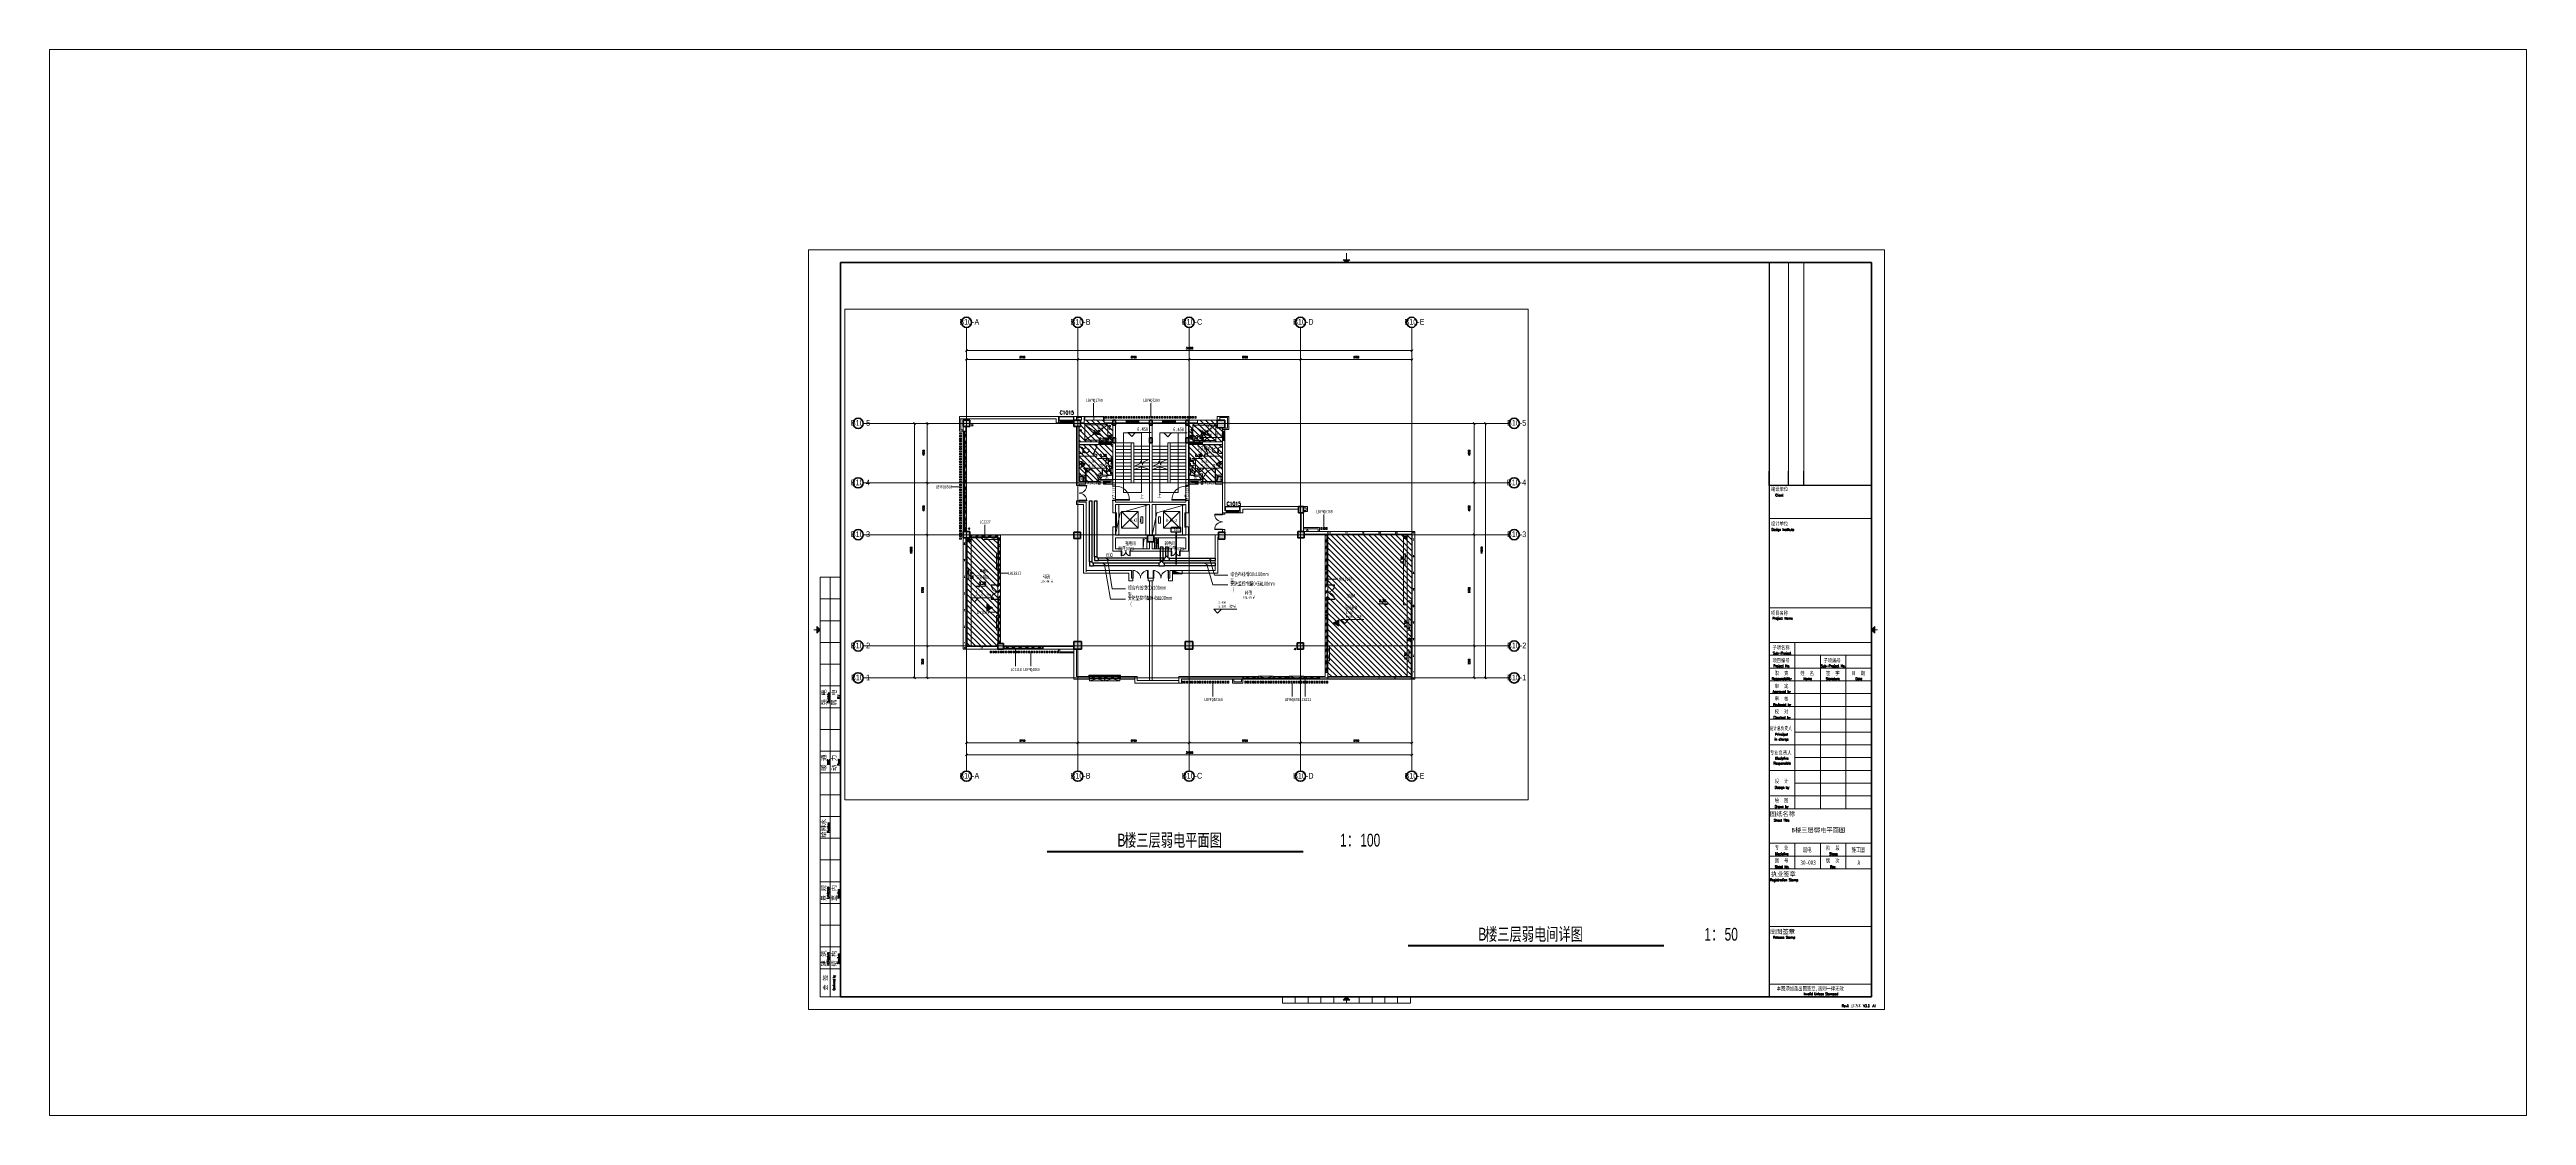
# Paper-space layout 'Layout1' of a CAD drawing. Header units: millimetres. Extents: x -245 to 1691, y -84 to 750.
# The model-space entities are those that its viewports show. They can reach past a viewport. Long polylines and large blocks are cut down to what shows.
import ezdxf

# ---------------------------------------------------------------- set-up
doc = ezdxf.new("R2010")
doc.units = ezdxf.units.MM
for name, pattern in [('Dash', [6.35, 3.175, -3.175]), ('Dash_2_', [6.35, 3.175, -3.175]), ('TJ Dash', [1.6, 1, -0.6]), ('划线', [6.35, 3.175, -3.175]), ('架空线', [3.97, 2.38, -1.59]), ('轴网线', [22.24, 12.7, -3.18, 3.18, -3.18])]:
    doc.linetypes.add(name, pattern=pattern)
for name, color, linetype, lineweight in [('A-____-____-DIMS', 7, 'Continuous', 5), ('A-____-____-DIMS-100', 7, 'Continuous', 5), ('A-____-NOTE-TEXT', 7, 'Continuous', 5), ('A-AREA-____-IDEN', 7, 'Continuous', 5), ('A-DETL-____-MEDM', 7, 'Continuous', 25), ('A-DETL-____-OTLN', 7, 'Continuous', 5), ('A-DETL-GENF-OTLN', 7, 'Continuous', 5), ('A-DOOR-____-IDEN', 7, 'Continuous', 5), ('A-FLOR-HRAL-OTLN', 7, 'Continuous', 5), ('A-GENM-____-OTLN', 7, 'Continuous', 5), ('A-GLAZ-____-IDEN', 7, 'Continuous', 5), ('A-GLAZ-CURT-MCUT', 7, 'Continuous', 5), ('A-GLAZ-CURT-OTLN', 7, 'Continuous', 5), ('A-GLAZ-CWMG-MCUT', 7, 'Continuous', 13), ('A-GLAZ-CWMG-OTLN', 7, 'Continuous', 5), ('A-WALL-____-IDEN', 7, 'Continuous', 5), ('A-WALL-____-MCUT', 7, 'Continuous', 13), ('A-WALL-____-OTLN', 7, 'Continuous', 13), ('E-CABL-TRAY-OTLN', 7, 'Continuous', 35), ('E-ELEC-FIXT-OTLN', 7, 'Continuous', 5), ('E-WIRE-____-OTLN', 7, 'Continuous', 25), ('G-____-____-DIMS', 7, 'Continuous', 5), ('G-____-____-TEXT', 7, 'Continuous', 5), ('G-____-TTLB-MEDM', 7, 'Continuous', 25), ('G-____-TTLB-OTLN', 7, 'Continuous', 5), ('G-____-TTLB-THIN', 7, 'Continuous', 5), ('G-____-TTLB-WIDE', 7, 'Continuous', 50), ('I-WALL-____-OTLN', 7, 'Continuous', 13), ('M-EQPM-____-HDLN', 7, '划线', 5), ('P-SANR-FIXT-HDLN', 7, '划线', 5), ('P-SANR-FIXT-OTLN', 7, 'Continuous', 5), ('Q-SPCQ-____-OTLN', 7, 'Continuous', 5), ('S-GRID-____-IDEN', 7, 'Continuous', 5), ('S-GRID-____-OTLN', 7, 'Continuous', 5), ('S-STRS-____-IDEN', 7, 'Continuous', 5), ('S-STRS-____-MBND', 7, 'Continuous', 5), ('S-STRS-____-OTLN', 7, 'Continuous', 5)]:
    doc.layers.add(name, color=color, linetype=linetype, lineweight=lineweight)
for name, color, linetype, lineweight, true_color in [('A-DOOR-____-MCUT', 7, 'Continuous', 13, 0x00007f), ('A-DOOR-____-OTLN', 5, 'Continuous', 13, 0x0000ff), ('A-FLOR-____-OTLN', 7, 'Continuous', 13, 0x007f00), ('A-FLOR-____-PATT', 7, 'Continuous', 13, 0x007f00), ('A-GLAZ-____-OTLN', 7, 'Continuous', 13, 0x00007f), ('G-XREF-____-OTLN', 7, 'Continuous', 5, 0xa50000)]:
    doc.layers.add(name, color=color, linetype=linetype, lineweight=lineweight, true_color=true_color)
doc.layers.add('G-____-____-NPLT', color=7, linetype='Continuous', plot=False)
doc.styles.add('RomanD', font='romand__.ttf', dxfattribs={"width": 0.7, "height": 150})
doc.styles.add('RomanD_1', font='romand__.ttf', dxfattribs={"width": 0.7, "height": 300})
doc.styles.add('RomanD_2', font='romand__.ttf', dxfattribs={"width": 0.7, "height": 200})
doc.styles.add('RomanT', font='romant__.ttf', dxfattribs={"width": 0.7, "height": 2})
doc.styles.add('RomanT_1', font='romant__.ttf', dxfattribs={"width": 0.6, "height": 1.8})
doc.styles.add('TJ_FangSong', font='', dxfattribs={"height": 170})
doc.styles.add('TJ_FangSong_1', font='', dxfattribs={"width": 0.7, "height": 10})
doc.styles.add('TJ_FangSong_Narrow_3', font='', dxfattribs={"height": 450})
doc.styles.add('TJ_FangSong_Narrow_4', font='', dxfattribs={"width": 0.7, "height": 300})
doc.styles.add('仿宋', font='', dxfattribs={"width": 0.7, "height": 300})
doc.styles.add('仿宋_2', font='', dxfattribs={"width": 0.7, "height": 250})
doc.styles.add('仿宋_3', font='', dxfattribs={"width": 0.7, "height": 275})
doc.styles.add('仿宋_4', font='', dxfattribs={"width": 0.7, "height": 200})
doc.styles.add('仿宋_5', font='', dxfattribs={"width": 0.7, "height": 3.5})
doc.styles.add('仿宋_B', font='', dxfattribs={"width": 0.8, "height": 3})
doc.styles.add('仿宋_B_1', font='', dxfattribs={"width": 0.7, "height": 3})
doc.styles.add('仿宋_B_2', font='', dxfattribs={"height": 3.5})
doc.styles.get('TJ_FangSong').set_extended_font_data('TJ_FangSong')
doc.styles.get('TJ_FangSong_1').set_extended_font_data('TJ_FangSong')
doc.styles.get('TJ_FangSong_Narrow_3').set_extended_font_data('TJ_FangSong_Narrow')
doc.styles.get('TJ_FangSong_Narrow_4').set_extended_font_data('TJ_FangSong_Narrow')
doc.styles.get('仿宋').set_extended_font_data('FangSong')
doc.styles.get('仿宋_2').set_extended_font_data('FangSong')
doc.styles.get('仿宋_3').set_extended_font_data('FangSong')
doc.styles.get('仿宋_4').set_extended_font_data('FangSong')
doc.styles.get('仿宋_5').set_extended_font_data('FangSong')
doc.styles.get('仿宋_B').set_extended_font_data('FangSong', bold=True)
doc.styles.get('仿宋_B_1').set_extended_font_data('FangSong', bold=True)
doc.styles.get('仿宋_B_2').set_extended_font_data('FangSong', bold=True)
doc.dimstyles.new('对角线_-_1_5mm_RomanD_1_20', dxfattribs={"dimscale": 304.8, "dimtxt": 150.53621, "dimasz": 0.492126, "dimexe": 0.656168, "dimexo": 0.0625, "dimgap": 0.164042, "dimtad": 1, "dimdec": 0, "dimzin": 0, "dimdsep": 46, "dimtxsty": 'RomanD', "dimblk1": 'OBLIQUE', "dimblk2": 'OBLIQUE', "dimsah": 1, "dimcen": 0.09, "dimazin": 0, "dimtfac": 1, "dimtdec": 4, "dimtix": 1, "dimtmove": 2, "dimatfit": 3, "dimfxl": 1.64042, "dimfxlon": 1, "dimtvp": 1, "dimtolj": 1, "dimtzin": 0, "dimarcsym": 2})
doc.dimstyles.new('对角线_-_1_5mm_RomanD_1_20_1', dxfattribs={"dimscale": 304.8, "dimtxt": 150.53621, "dimasz": 0.492126, "dimexe": 0.656168, "dimexo": 0.0625, "dimgap": 0.164042, "dimtad": 1, "dimdec": 0, "dimzin": 0, "dimdsep": 46, "dimtxsty": 'RomanD', "dimblk1": 'OBLIQUE', "dimblk2": 'OBLIQUE', "dimsah": 1, "dimcen": 0.09, "dimazin": 0, "dimtfac": 1, "dimtdec": 4, "dimtix": 1, "dimtmove": 0, "dimatfit": 3, "dimfxl": 1.64042, "dimfxlon": 1, "dimtvp": 1, "dimtolj": 1, "dimtzin": 0, "dimarcsym": 2})
pattern_1 = [(135, (0, 0), (-212.13203, -212.13203), [])]
pattern_2 = [(45, (0, 0), (-251.4472, 251.4472), []), (45, (0, 381), (-251.4472, 251.4472), [])]

# ---------------------------------------------------------------- blocks, each defined once
blk = doc.blocks.new('建筑类图框-A1 - A1-2586821-B楼三层弱电平面图')
at = {"layer": 'G-XREF-____-OTLN'}
for points in [[(771.5, 585.1), (769, 583), (766.3, 585.1)], [(354.9, 293.4), (354.9, 298.6), (357.5, 296)], [(1182.1, 293.4), (1179.5, 296), (1182.1, 298.6)], [(771.5, 6.5), (766.3, 6.5), (769, 8.6)], [(766.4, 6.4), (769, 8.9), (771.6, 6.4)]]:
    blk.add_hatch(color=7, dxfattribs=at).paths.add_polyline_path(points, flags=0)
at = {"layer": 'G-____-TTLB-MEDM'}
blk.add_line((1099.5, 583), (1099.5, 9), dxfattribs=at)
at = {"layer": 'G-____-TTLB-OTLN'}
for p, q in [((348.5, 593), (348.5, -1)), ((1189.5, 593), (348.5, 593)), ((771.5, 585.1), (766.3, 585.1)), ((766.3, 585.1), (769, 583)), ((769, 583), (771.5, 585.1)), ((1189.5, -1), (1189.5, 593)), ((357.5, 296), (354.9, 298.6)), ((354.9, 298.6), (354.9, 293.4)), ((354.9, 293.4), (357.5, 296)), ((1182.1, 298.6), (1179.5, 296)), ((1179.5, 296), (1182.1, 293.4)), ((1182.1, 293.4), (1182.1, 298.6)), ((769, 8.6), (766.3, 6.5)), ((766.3, 6.5), (771.5, 6.5)), ((769, 8.9), (766.4, 6.4)), ((766.4, 6.4), (771.6, 6.4)), ((771.6, 6.4), (769, 8.9)), ((771.5, 6.5), (769, 8.6)), ((348.5, -1), (1189.5, -1))]:
    blk.add_line(p, q, dxfattribs=at)
at = {"layer": 'G-____-TTLB-THIN'}
for p, q in [((769, 590.4), (769, 583)), ((769, 585.1), (769, 587.9)), ((1114.5, 583), (1114.5, 408.7)), ((1126.5, 583), (1126.5, 408.7)), ((1099.5, 383), (1179.5, 383)), ((357.5, 9), (357.5, 337)), ((357.5, 337), (373.5, 337)), ((365.5, 9), (365.5, 337)), ((357.5, 320), (373.5, 320)), ((1099.5, 313), (1179.5, 313)), ((352.7, 296), (355.2, 296)), ((357.5, 303), (373.5, 303)), ((1184.2, 296), (1181.8, 296)), ((357.5, 286), (373.5, 286)), ((1099.5, 286), (1179.5, 286)), ((1099.5, 276), (1179.5, 276)), ((1119.5, 156), (1119.5, 286)), ((1139.5, 156), (1139.5, 276)), ((1159.5, 156), (1159.5, 276)), ((357.5, 269), (373.5, 269)), ((357.5, 252), (373.5, 252)), ((1099.5, 266), (1179.5, 266)), ((1099.5, 256), (1179.5, 256)), ((357.5, 235), (373.5, 235)), ((1099.5, 246), (1179.5, 246)), ((1099.5, 236), (1179.5, 236)), ((357.5, 218), (373.5, 218)), ((1099.5, 226), (1179.5, 226)), ((1119.5, 216), (1179.5, 216)), ((357.5, 201), (373.5, 201)), ((1099.5, 206), (1179.5, 206)), ((1119.5, 196), (1179.5, 196)), ((357.5, 184), (373.5, 184)), ((1099.5, 186), (1179.5, 186)), ((1119.5, 176), (1179.5, 176)), ((357.5, 167), (373.5, 167)), ((1099.5, 166), (1179.5, 166)), ((1099.5, 156), (1179.5, 156)), ((357.5, 150), (373.5, 150)), ((357.5, 133), (373.5, 133)), ((1099.5, 129), (1179.5, 129)), ((1099.5, 119), (1179.5, 119)), ((1119.5, 129), (1119.5, 109)), ((1139.5, 129), (1139.5, 109)), ((1159.5, 129), (1159.5, 109)), ((357.5, 116), (373.5, 116)), ((357.5, 99), (373.5, 99)), ((1099.5, 109), (1179.5, 109)), ((357.5, 82), (373.5, 82)), ((357.5, 65), (373.5, 65)), ((1099.5, 64), (1179.5, 64)), ((357.5, 48), (373.5, 48)), ((357.5, 31), (373.5, 31)), ((357.5, 9), (373.5, 9)), ((719, 9), (719, 4)), ((719, 4), (819, 4)), ((729, 4), (729, 9)), ((739, 4), (739, 9)), ((749, 4), (749, 9)), ((759, 4), (759, 9)), ((769, 9), (769, 4)), ((779, 4), (779, 9)), ((789, 4), (789, 9)), ((799, 4), (799, 9)), ((809, 4), (809, 9)), ((819, 4), (819, 9)), ((1099.5, 19), (1179.5, 19))]:
    blk.add_line(p, q, dxfattribs=at)
at = {"layer": 'G-____-TTLB-WIDE'}
for p, q in [((373.5, 583), (1179.5, 583)), ((373.5, 9), (373.5, 583)), ((1179.5, 583), (1179.5, 9)), ((1179.5, 9), (373.5, 9))]:
    blk.add_line(p, q, dxfattribs=at)
at = {"layer": 'G-____-TTLB-OTLN', "attachment_point": 1}
for s, insert, char_height, width, style in [('建设单位', (1100.8, 407.5), 3, 18.214, '仿宋_B'), ('Client', (1104.3, 402.2), 2, 8.081, 'RomanT'), ('设计单位', (1100.8, 380.5), 3, 18.214, '仿宋_B'), ('Design Institute', (1101.2, 375.3), 2, 22.447, 'RomanT'), ('项目名称', (1100.8, 310.5), 3, 18.214, '仿宋_B'), ('Project Name', (1102, 305.9), 2, 19.697, 'RomanT'), ('项目编号', (1102, 273.5), 3, 18.214, '仿宋_B'), ('子项名称', (1102, 283.5), 3, 18.214, '仿宋_B'), ('Sub-Project', (1102.4, 278.7), 2, 17.284, 'RomanT'), ('子项编号', (1142, 273.5), 3, 18.214, '仿宋_B'), ('Responsibility', (1101.6, 258.7), 2, 19.08, 'RomanT'), ('Project No.', (1102.7, 268.7), 2, 16.386, 'RomanT'), ('职  责', (1103.8, 263.5), 3, 13.725, '仿宋_B'), ('审  定', (1103.8, 253.5), 3, 13.725, '仿宋_B'), ('姓  名', (1123.8, 263.5), 3, 13.725, '仿宋_B'), ('Name', (1126.3, 258.7), 2, 7.688, 'RomanT'), ('Sub-Project No.', (1139.9, 268.7), 2, 23.345, 'RomanT'), ('签  字', (1143.8, 263.5), 3, 13.725, '仿宋_B'), ('Signature', (1143.8, 258.7), 2, 13.693, 'RomanT'), ('日  期', (1163.8, 263.5), 3, 13.725, '仿宋_B'), ('Date', (1167, 258.7), 2, 6.005, 'RomanT'), ('Approved by', (1102.2, 248.7), 2, 17.677, 'RomanT'), ('Reviewed by', (1102.5, 238.4), 2, 17.004, 'RomanT'), ('校  对', (1103.8, 233.5), 3, 13.725, '仿宋_B'), ('审  核', (1103.8, 243.5), 3, 13.725, '仿宋_B'), ('设计总负责人', (1099.6, 220.4), 3, 23.906, '仿宋_B_1'), ('Checked by', (1102.8, 228.4), 2, 16.218, 'RomanT'), ('Principal', (1104.2, 215.2), 2, 12.963, 'RomanT'), ('专业负责人', (1100.1, 201.3), 3, 22.768, '仿宋_B'), ('in charge', (1103.7, 211.4), 2, 14.142, 'RomanT'), ('Discipline', (1104, 196.4), 2, 13.412, 'RomanT'), ('Responsible', (1102.9, 192.6), 2, 16.106, 'RomanT'), ('设  计', (1103.8, 179.1), 3, 13.725, '仿宋_B'), ('绘  图', (1103.8, 164.1), 3, 13.725, '仿宋_B'), ('Design by', (1103.9, 173.7), 2, 13.637, 'RomanT'), ('Drawn by', (1103.9, 158.7), 2, 13.581, 'RomanT'), ('图纸名称', (1100, 153.7), 3.5, 25.975, '仿宋_B_2'), ('Sheet Title', (1103.1, 148), 2, 15.432, 'RomanT'), ('专  业', (1103.8, 127.1), 3, 13.725, '仿宋_B'), ('Discipline', (1104, 121.7), 2, 13.412, 'RomanT'), ('图  号', (1103.8, 117), 3, 13.725, '仿宋_B'), ('版  次', (1143.8, 117), 3, 13.725, '仿宋_B'), ('阶  段', (1143.9, 126.8), 3, 13.725, '仿宋_B'), ('Stage', (1146.5, 121.7), 2, 7.351, 'RomanT'), ('Registration Stamp', (1100.1, 101.4), 2, 27.498, 'RomanT'), ('执业签章', (1100.7, 106.7), 3.5, 25.975, '仿宋_B_2'), ('Sheet No.', (1103.9, 111.7), 2, 13.637, 'RomanT'), ('Rev.', (1147.2, 111.7), 2, 5.556, 'RomanT'), ('出图签章', (1100, 61.7), 3.5, 25.975, '仿宋_B_2'), ('Release Stamp', (1102.6, 56.5), 2, 20.539, 'RomanT'), ('本图须加盖出图签章,否则一律无效', (1105.4, 17), 3, 70.613, '仿宋_B'), ('Invalid Unless Stamped', (1126.4, 12.3), 2, 33.446, 'RomanT'), ('Revit ', (1156.2, 3), 2, 8.474, 'RomanT'), ('图框版本', (1163.2, 3), 2, 8.979, 'RomanT'), ('  V3.3  A1', (1170.6, 3), 2, 15.489, 'RomanT')]:
    blk.add_mtext(s, dxfattribs=dict(at, insert=insert, char_height=char_height, width=width, style=style))
at = {"layer": 'G-____-TTLB-OTLN', "attachment_point": 1, "rotation": 90}
for s, insert, char_height, width, style in [('强 电', (358.7, 236.8), 3.5, 16.274, '仿宋_B_2'), ('Electricity', (363.1, 238.5), 1.8, 11.737, 'RomanT_1'), ('弱 电', (366.6, 236.6), 3.5, 16.274, '仿宋_B_2'), ('ELV', (371.1, 242), 1.8, 3.704, 'RomanT_1'), ('暖 通', (358.6, 185.8), 3.5, 16.274, '仿宋_B_2'), ('HVAC', (363, 190.3), 1.8, 5.291, 'RomanT_1'), ('动 力', (366.7, 185.6), 3.5, 16.274, '仿宋_B_2'), ('Power', (371, 189.8), 1.8, 6.782, 'RomanT_1'), ('给排水', (358.6, 133.4), 3.5, 19.481, '仿宋_B_2'), ('Plumbing', (363, 137.2), 1.8, 10.438, 'RomanT_1'), ('景 观', (358.6, 83.8), 3.5, 16.274, '仿宋_B_2'), ('Landscape', (362.7, 85.7), 1.8, 11.159, 'RomanT_1'), ('室 内', (366.6, 83.8), 3.5, 16.274, '仿宋_B_2'), ('Interiors', (370.9, 86), 1.8, 10.342, 'RomanT_1'), ('建 筑', (358.6, 32.7), 3.5, 16.274, '仿宋_B_2'), ('Architecture', (362.8, 33.3), 1.8, 14.527, 'RomanT_1'), ('结 构', (366.6, 32.7), 3.5, 16.274, '仿宋_B_2'), ('Structure', (370.9, 34.7), 1.8, 11.352, 'RomanT_1'), ('会 签', (360, 13.8), 3.5, 16.274, '仿宋_B_2'), ('Confirmed by', (367.5, 14.1), 1.8, 15.441, 'RomanT_1')]:
    blk.add_mtext(s, dxfattribs=dict(at, insert=insert, char_height=char_height, width=width, style=style))
blk = doc.blocks.new('图纸名称 - 图纸名称-2695434-B楼三层弱电平面图')
at = {"layer": 'A-____-NOTE-TEXT'}
for p, q in [((100, 0), (-100, 0)), ((100, -0.8), (-100, -0.8))]:
    blk.add_line(p, q, dxfattribs=at)
blk = doc.blocks.new('TJ单扇平开门 - M1023-1831567-ELV_3F')
at = {"layer": 'A-DOOR-____-MCUT', "color": 251, "lineweight": 5, "true_color": 0x515151}
for p, q in [((500, 1100), (450, 1100)), ((450, 1100), (450, 100)), ((500, 100), (500, 1100)), ((450, 100), (500, 100))]:
    blk.add_line(p, q, dxfattribs=at)
at = {"layer": 'A-DOOR-____-MCUT', "color": 173, "lineweight": 5, "true_color": 0x5151be}
blk.add_arc((500, 100), 1000, 90, 180, dxfattribs=at)
blk = doc.blocks.new('TJ单扇平开门 - M1023-2001523-ELV_3F')
at = {"layer": 'A-DOOR-____-MCUT', "color": 251, "lineweight": 5, "true_color": 0x515151}
for p, q in [((450, -100), (500, -100)), ((450, -1100), (450, -100)), ((500, -100), (500, -1100)), ((500, -1100), (450, -1100))]:
    blk.add_line(p, q, dxfattribs=at)
at = {"layer": 'A-DOOR-____-MCUT', "color": 173, "lineweight": 5, "true_color": 0x5151be}
blk.add_arc((500, -100), 1000, 180, 270, dxfattribs=at)
blk = doc.blocks.new('矩形竖梃 - 100_100mm 木色铝方通-1811006-ELV_3F')
at = {"layer": 'A-GLAZ-CWMG-OTLN', "true_color": 0x515151}
h = blk.add_hatch(dxfattribs=at)
h.set_pattern_fill('FP_3', color=251, style=0, pattern_type=2)
h.set_pattern_definition([(135, (177050.01, 20300), (-70.71068, -70.71068), [])])
h.paths.add_polyline_path([(-50, 0), (-50, 150), (50, 150), (50, 0)], flags=0)
at = {"layer": 'A-GLAZ-CWMG-MCUT', "color": 251, "lineweight": 5, "true_color": 0x515151}
for p, q in [((-50, 150), (50, 150)), ((-50, 0), (-50, 150)), ((50, 150), (50, 0)), ((50, 0), (-50, 0))]:
    blk.add_line(p, q, dxfattribs=at)
blk = doc.blocks.new('矩形竖梃 - 100_100mm 木色铝方通-V1-ELV_3F')
at = {"layer": 'A-GLAZ-CWMG-OTLN', "true_color": 0x515151}
h = blk.add_hatch(dxfattribs=at)
h.set_pattern_fill('FP_4', color=251, style=0, pattern_type=2)
h.set_pattern_definition([(135, (176850.01, 20300), (-70.71068, -70.71068), [])])
h.paths.add_polyline_path([(-50, 0), (-50, 150), (50, 150), (50, 0)], flags=0)
at = {"layer": 'A-GLAZ-CWMG-MCUT', "color": 251, "lineweight": 5, "true_color": 0x515151}
for p, q in [((-50, 150), (50, 150)), ((-50, 0), (-50, 150)), ((50, 150), (50, 0)), ((50, 0), (-50, 0))]:
    blk.add_line(p, q, dxfattribs=at)
blk = doc.blocks.new('矩形竖梃 - 100_100mm 木色铝方通-V2-ELV_3F')
at = {"layer": 'A-GLAZ-CWMG-OTLN', "true_color": 0x515151}
h = blk.add_hatch(dxfattribs=at)
h.set_pattern_fill('FP_5', color=251, style=0, pattern_type=2)
h.set_pattern_definition([(135, (176650.01, 20300), (-70.71068, -70.71068), [])])
h.paths.add_polyline_path([(-50, 0), (-50, 150), (50, 150), (50, 0)], flags=0)
at = {"layer": 'A-GLAZ-CWMG-MCUT', "color": 251, "lineweight": 5, "true_color": 0x515151}
for p, q in [((-50, 150), (50, 150)), ((-50, 0), (-50, 150)), ((50, 150), (50, 0)), ((50, 0), (-50, 0))]:
    blk.add_line(p, q, dxfattribs=at)
blk = doc.blocks.new('矩形竖梃 - 100_100mm 木色铝方通-V3-ELV_3F')
at = {"layer": 'A-GLAZ-CWMG-OTLN', "true_color": 0x515151}
h = blk.add_hatch(dxfattribs=at)
h.set_pattern_fill('FP_6', color=251, style=0, pattern_type=2)
h.set_pattern_definition([(135, (176450.01, 20300), (-70.71068, -70.71068), [])])
h.paths.add_polyline_path([(-50, 0), (-50, 150), (50, 150), (50, 0)], flags=0)
at = {"layer": 'A-GLAZ-CWMG-MCUT', "color": 251, "lineweight": 5, "true_color": 0x515151}
for p, q in [((-50, 150), (50, 150)), ((-50, 0), (-50, 150)), ((50, 150), (50, 0)), ((50, 0), (-50, 0))]:
    blk.add_line(p, q, dxfattribs=at)
blk = doc.blocks.new('矩形竖梃 - 100_100mm 木色铝方通-V4-ELV_3F')
at = {"layer": 'A-GLAZ-CWMG-OTLN', "true_color": 0x515151}
h = blk.add_hatch(dxfattribs=at)
h.set_pattern_fill('FP_7', color=251, style=0, pattern_type=2)
h.set_pattern_definition([(135, (176250.01, 20300), (-70.71068, -70.71068), [])])
h.paths.add_polyline_path([(-50, 0), (-50, 150), (50, 150), (50, 0)], flags=0)
at = {"layer": 'A-GLAZ-CWMG-MCUT', "color": 251, "lineweight": 5, "true_color": 0x515151}
for p, q in [((-50, 150), (50, 150)), ((-50, 0), (-50, 150)), ((50, 150), (50, 0)), ((50, 0), (-50, 0))]:
    blk.add_line(p, q, dxfattribs=at)
blk = doc.blocks.new('矩形竖梃 - 100_100mm 木色铝方通-V5-ELV_3F')
at = {"layer": 'A-GLAZ-CWMG-OTLN', "true_color": 0x515151}
h = blk.add_hatch(dxfattribs=at)
h.set_pattern_fill('FP_8', color=251, style=0, pattern_type=2)
h.set_pattern_definition([(135, (176050.01, 20300), (-70.71068, -70.71068), [])])
h.paths.add_polyline_path([(-50, 0), (-50, 150), (50, 150), (50, 0)], flags=0)
at = {"layer": 'A-GLAZ-CWMG-MCUT', "color": 251, "lineweight": 5, "true_color": 0x515151}
for p, q in [((-50, 150), (50, 150)), ((-50, 0), (-50, 150)), ((50, 150), (50, 0)), ((50, 0), (-50, 0))]:
    blk.add_line(p, q, dxfattribs=at)
blk = doc.blocks.new('矩形竖梃 - 100_100mm 木色铝方通-V6-ELV_3F')
at = {"layer": 'A-GLAZ-CWMG-OTLN', "true_color": 0x515151}
h = blk.add_hatch(dxfattribs=at)
h.set_pattern_fill('FP_9', color=251, style=0, pattern_type=2)
h.set_pattern_definition([(135, (175850.01, 20300), (-70.71068, -70.71068), [])])
h.paths.add_polyline_path([(-50, 0), (-50, 150), (50, 150), (50, 0)], flags=0)
at = {"layer": 'A-GLAZ-CWMG-MCUT', "color": 251, "lineweight": 5, "true_color": 0x515151}
for p, q in [((-50, 150), (50, 150)), ((-50, 0), (-50, 150)), ((50, 150), (50, 0)), ((50, 0), (-50, 0))]:
    blk.add_line(p, q, dxfattribs=at)
blk = doc.blocks.new('矩形竖梃 - 100_100mm 木色铝方通-V7-ELV_3F')
at = {"layer": 'A-GLAZ-CWMG-OTLN', "true_color": 0x515151}
h = blk.add_hatch(dxfattribs=at)
h.set_pattern_fill('FP_10', color=251, style=0, pattern_type=2)
h.set_pattern_definition([(135, (175650.01, 20300), (-70.71068, -70.71068), [])])
h.paths.add_polyline_path([(-50, 0), (-50, 150), (50, 150), (50, 0)], flags=0)
at = {"layer": 'A-GLAZ-CWMG-MCUT', "color": 251, "lineweight": 5, "true_color": 0x515151}
for p, q in [((-50, 150), (50, 150)), ((-50, 0), (-50, 150)), ((50, 150), (50, 0)), ((50, 0), (-50, 0))]:
    blk.add_line(p, q, dxfattribs=at)
blk = doc.blocks.new('矩形竖梃 - 100_100mm 木色铝方通-V8-ELV_3F')
at = {"layer": 'A-GLAZ-CWMG-OTLN', "true_color": 0x515151}
h = blk.add_hatch(dxfattribs=at)
h.set_pattern_fill('FP_11', color=251, style=0, pattern_type=2)
h.set_pattern_definition([(135, (175450.01, 20300), (-70.71068, -70.71068), [])])
h.paths.add_polyline_path([(-50, 0), (-50, 150), (50, 150), (50, 0)], flags=0)
at = {"layer": 'A-GLAZ-CWMG-MCUT', "color": 251, "lineweight": 5, "true_color": 0x515151}
for p, q in [((-50, 150), (50, 150)), ((-50, 0), (-50, 150)), ((50, 150), (50, 0)), ((50, 0), (-50, 0))]:
    blk.add_line(p, q, dxfattribs=at)
blk = doc.blocks.new('矩形竖梃 - 100_100mm 木色铝方通-V9-ELV_3F')
at = {"layer": 'A-GLAZ-CWMG-OTLN', "true_color": 0x515151}
h = blk.add_hatch(dxfattribs=at)
h.set_pattern_fill('FP_12', color=251, style=0, pattern_type=2)
h.set_pattern_definition([(135, (175250.01, 20300), (-70.71068, -70.71068), [])])
h.paths.add_polyline_path([(-50, 0), (-50, 150), (50, 150), (50, 0)], flags=0)
at = {"layer": 'A-GLAZ-CWMG-MCUT', "color": 251, "lineweight": 5, "true_color": 0x515151}
for p, q in [((-50, 150), (50, 150)), ((-50, 0), (-50, 150)), ((50, 150), (50, 0)), ((50, 0), (-50, 0))]:
    blk.add_line(p, q, dxfattribs=at)
blk = doc.blocks.new('矩形竖梃 - 100_100mm 木色铝方通-V10-ELV_3F')
at = {"layer": 'A-GLAZ-CWMG-OTLN', "true_color": 0x515151}
h = blk.add_hatch(dxfattribs=at)
h.set_pattern_fill('FP_13', color=251, style=0, pattern_type=2)
h.set_pattern_definition([(135, (175050.01, 20300), (-70.71068, -70.71068), [])])
h.paths.add_polyline_path([(-50, 0), (-50, 150), (50, 150), (50, 0)], flags=0)
at = {"layer": 'A-GLAZ-CWMG-MCUT', "color": 251, "lineweight": 5, "true_color": 0x515151}
for p, q in [((-50, 150), (50, 150)), ((-50, 0), (-50, 150)), ((50, 150), (50, 0)), ((50, 0), (-50, 0))]:
    blk.add_line(p, q, dxfattribs=at)
blk = doc.blocks.new('矩形竖梃 - 100_100mm 木色铝方通-V11-ELV_3F')
at = {"layer": 'A-GLAZ-CWMG-OTLN', "true_color": 0x515151}
h = blk.add_hatch(dxfattribs=at)
h.set_pattern_fill('FP_14', color=251, style=0, pattern_type=2)
h.set_pattern_definition([(135, (174850.01, 20300), (-70.71068, -70.71068), [])])
h.paths.add_polyline_path([(-50, 0), (-50, 150), (50, 150), (50, 0)], flags=0)
at = {"layer": 'A-GLAZ-CWMG-MCUT', "color": 251, "lineweight": 5, "true_color": 0x515151}
for p, q in [((-50, 150), (50, 150)), ((-50, 0), (-50, 150)), ((50, 150), (50, 0)), ((50, 0), (-50, 0))]:
    blk.add_line(p, q, dxfattribs=at)
blk = doc.blocks.new('矩形竖梃 - 100_100mm 木色铝方通-V12-ELV_3F')
at = {"layer": 'A-GLAZ-CWMG-OTLN', "true_color": 0x515151}
h = blk.add_hatch(dxfattribs=at)
h.set_pattern_fill('FP_15', color=251, style=0, pattern_type=2)
h.set_pattern_definition([(135, (174650.01, 20300), (-70.71068, -70.71068), [])])
h.paths.add_polyline_path([(-50, 0), (-50, 150), (50, 150), (50, 0)], flags=0)
at = {"layer": 'A-GLAZ-CWMG-MCUT', "color": 251, "lineweight": 5, "true_color": 0x515151}
for p, q in [((-50, 150), (50, 150)), ((-50, 0), (-50, 150)), ((50, 150), (50, 0)), ((50, 0), (-50, 0))]:
    blk.add_line(p, q, dxfattribs=at)
blk = doc.blocks.new('矩形竖梃 - 100_100mm 木色铝方通-V13-ELV_3F')
at = {"layer": 'A-GLAZ-CWMG-OTLN', "true_color": 0x515151}
h = blk.add_hatch(dxfattribs=at)
h.set_pattern_fill('FP_16', color=251, style=0, pattern_type=2)
h.set_pattern_definition([(135, (174450.01, 20300), (-70.71068, -70.71068), [])])
h.paths.add_polyline_path([(-50, 0), (-50, 150), (50, 150), (50, 0)], flags=0)
at = {"layer": 'A-GLAZ-CWMG-MCUT', "color": 251, "lineweight": 5, "true_color": 0x515151}
for p, q in [((-50, 150), (50, 150)), ((-50, 0), (-50, 150)), ((50, 150), (50, 0)), ((50, 0), (-50, 0))]:
    blk.add_line(p, q, dxfattribs=at)
blk = doc.blocks.new('矩形竖梃 - 100_100mm 木色铝方通-V14-ELV_3F')
at = {"layer": 'A-GLAZ-CWMG-OTLN', "true_color": 0x515151}
h = blk.add_hatch(dxfattribs=at)
h.set_pattern_fill('FP_17', color=251, style=0, pattern_type=2)
h.set_pattern_definition([(135, (174250.01, 20300), (-70.71068, -70.71068), [])])
h.paths.add_polyline_path([(-50, 0), (-50, 150), (50, 150), (50, 0)], flags=0)
at = {"layer": 'A-GLAZ-CWMG-MCUT', "color": 251, "lineweight": 5, "true_color": 0x515151}
for p, q in [((-50, 150), (50, 150)), ((-50, 0), (-50, 150)), ((50, 150), (50, 0)), ((50, 0), (-50, 0))]:
    blk.add_line(p, q, dxfattribs=at)
blk = doc.blocks.new('矩形竖梃 - 100_100mm 木色铝方通-V15-ELV_3F')
at = {"layer": 'A-GLAZ-CWMG-OTLN', "true_color": 0x515151}
h = blk.add_hatch(dxfattribs=at)
h.set_pattern_fill('FP_18', color=251, style=0, pattern_type=2)
h.set_pattern_definition([(135, (174050.01, 20300), (-70.71068, -70.71068), [])])
h.paths.add_polyline_path([(-50, 0), (-50, 150), (50, 150), (50, 0)], flags=0)
at = {"layer": 'A-GLAZ-CWMG-MCUT', "color": 251, "lineweight": 5, "true_color": 0x515151}
for p, q in [((-50, 150), (50, 150)), ((-50, 0), (-50, 150)), ((50, 150), (50, 0)), ((50, 0), (-50, 0))]:
    blk.add_line(p, q, dxfattribs=at)
blk = doc.blocks.new('矩形竖梃 - 100_100mm 木色铝方通-V16-ELV_3F')
at = {"layer": 'A-GLAZ-CWMG-OTLN', "true_color": 0x515151}
h = blk.add_hatch(dxfattribs=at)
h.set_pattern_fill('FP_19', color=251, style=0, pattern_type=2)
h.set_pattern_definition([(135, (173850.01, 20300), (-70.71068, -70.71068), [])])
h.paths.add_polyline_path([(-50, 0), (-50, 150), (50, 150), (50, 0)], flags=0)
at = {"layer": 'A-GLAZ-CWMG-MCUT', "color": 251, "lineweight": 5, "true_color": 0x515151}
for p, q in [((-50, 150), (50, 150)), ((-50, 0), (-50, 150)), ((50, 150), (50, 0)), ((50, 0), (-50, 0))]:
    blk.add_line(p, q, dxfattribs=at)
blk = doc.blocks.new('矩形竖梃 - 100_100mm 木色铝方通-V17-ELV_3F')
at = {"layer": 'A-GLAZ-CWMG-OTLN', "true_color": 0x515151}
h = blk.add_hatch(dxfattribs=at)
h.set_pattern_fill('FP_20', color=251, style=0, pattern_type=2)
h.set_pattern_definition([(135, (173650.01, 20300), (-70.71068, -70.71068), [])])
h.paths.add_polyline_path([(-50, 0), (-50, 150), (50, 150), (50, 0)], flags=0)
at = {"layer": 'A-GLAZ-CWMG-MCUT', "color": 251, "lineweight": 5, "true_color": 0x515151}
for p, q in [((-50, 150), (50, 150)), ((-50, 0), (-50, 150)), ((50, 150), (50, 0)), ((50, 0), (-50, 0))]:
    blk.add_line(p, q, dxfattribs=at)
blk = doc.blocks.new('矩形竖梃 - 100_100mm 木色铝方通-2754005-ELV_3F')
at = {"layer": 'A-GLAZ-CWMG-OTLN', "true_color": 0x515151}
h = blk.add_hatch(dxfattribs=at)
h.set_pattern_fill('FP_21', color=251, style=0, pattern_type=2)
h.set_pattern_definition([(135, (184800.01, 20300), (-70.71068, -70.71068), [])])
h.paths.add_polyline_path([(-50, 0), (-50, 150), (50, 150), (50, 0)], flags=0)
at = {"layer": 'A-GLAZ-CWMG-MCUT', "color": 251, "lineweight": 5, "true_color": 0x515151}
for p, q in [((-50, 150), (50, 150)), ((-50, 0), (-50, 150)), ((50, 150), (50, 0)), ((50, 0), (-50, 0))]:
    blk.add_line(p, q, dxfattribs=at)
blk = doc.blocks.new('矩形竖梃 - 100_100mm 木色铝方通-V18-ELV_3F')
at = {"layer": 'A-GLAZ-CWMG-OTLN', "true_color": 0x515151}
h = blk.add_hatch(dxfattribs=at)
h.set_pattern_fill('FP_22', color=251, style=0, pattern_type=2)
h.set_pattern_definition([(135, (184600.01, 20300), (-70.71068, -70.71068), [])])
h.paths.add_polyline_path([(-50, 0), (-50, 150), (50, 150), (50, 0)], flags=0)
at = {"layer": 'A-GLAZ-CWMG-MCUT', "color": 251, "lineweight": 5, "true_color": 0x515151}
for p, q in [((-50, 150), (50, 150)), ((-50, 0), (-50, 150)), ((50, 150), (50, 0)), ((50, 0), (-50, 0))]:
    blk.add_line(p, q, dxfattribs=at)
blk = doc.blocks.new('矩形竖梃 - 100_100mm 木色铝方通-V19-ELV_3F')
at = {"layer": 'A-GLAZ-CWMG-OTLN', "true_color": 0x515151}
h = blk.add_hatch(dxfattribs=at)
h.set_pattern_fill('FP_23', color=251, style=0, pattern_type=2)
h.set_pattern_definition([(135, (184400.01, 20300), (-70.71068, -70.71068), [])])
h.paths.add_polyline_path([(-50, 0), (-50, 150), (50, 150), (50, 0)], flags=0)
at = {"layer": 'A-GLAZ-CWMG-MCUT', "color": 251, "lineweight": 5, "true_color": 0x515151}
for p, q in [((-50, 150), (50, 150)), ((-50, 0), (-50, 150)), ((50, 150), (50, 0)), ((50, 0), (-50, 0))]:
    blk.add_line(p, q, dxfattribs=at)
blk = doc.blocks.new('矩形竖梃 - 100_100mm 木色铝方通-V20-ELV_3F')
at = {"layer": 'A-GLAZ-CWMG-OTLN', "true_color": 0x515151}
h = blk.add_hatch(dxfattribs=at)
h.set_pattern_fill('FP_24', color=251, style=0, pattern_type=2)
h.set_pattern_definition([(135, (184200.01, 20300), (-70.71068, -70.71068), [])])
h.paths.add_polyline_path([(-50, 0), (-50, 150), (50, 150), (50, 0)], flags=0)
at = {"layer": 'A-GLAZ-CWMG-MCUT', "color": 251, "lineweight": 5, "true_color": 0x515151}
for p, q in [((-50, 150), (50, 150)), ((-50, 0), (-50, 150)), ((50, 150), (50, 0)), ((50, 0), (-50, 0))]:
    blk.add_line(p, q, dxfattribs=at)
blk = doc.blocks.new('矩形竖梃 - 100_100mm 木色铝方通-V21-ELV_3F')
at = {"layer": 'A-GLAZ-CWMG-OTLN', "true_color": 0x515151}
h = blk.add_hatch(dxfattribs=at)
h.set_pattern_fill('FP_25', color=251, style=0, pattern_type=2)
h.set_pattern_definition([(135, (184000.01, 20300), (-70.71068, -70.71068), [])])
h.paths.add_polyline_path([(-50, 0), (-50, 150), (50, 150), (50, 0)], flags=0)
at = {"layer": 'A-GLAZ-CWMG-MCUT', "color": 251, "lineweight": 5, "true_color": 0x515151}
for p, q in [((-50, 150), (50, 150)), ((-50, 0), (-50, 150)), ((50, 150), (50, 0)), ((50, 0), (-50, 0))]:
    blk.add_line(p, q, dxfattribs=at)
blk = doc.blocks.new('矩形竖梃 - 100_100mm 木色铝方通-V22-ELV_3F')
at = {"layer": 'A-GLAZ-CWMG-OTLN', "true_color": 0x515151}
h = blk.add_hatch(dxfattribs=at)
h.set_pattern_fill('FP_26', color=251, style=0, pattern_type=2)
h.set_pattern_definition([(135, (183800.01, 20300), (-70.71068, -70.71068), [])])
h.paths.add_polyline_path([(-50, 0), (-50, 150), (50, 150), (50, 0)], flags=0)
at = {"layer": 'A-GLAZ-CWMG-MCUT', "color": 251, "lineweight": 5, "true_color": 0x515151}
for p, q in [((-50, 150), (50, 150)), ((-50, 0), (-50, 150)), ((50, 150), (50, 0)), ((50, 0), (-50, 0))]:
    blk.add_line(p, q, dxfattribs=at)
blk = doc.blocks.new('矩形竖梃 - 100_100mm 木色铝方通-V23-ELV_3F')
at = {"layer": 'A-GLAZ-CWMG-OTLN', "true_color": 0x515151}
h = blk.add_hatch(dxfattribs=at)
h.set_pattern_fill('FP_27', color=251, style=0, pattern_type=2)
h.set_pattern_definition([(135, (183600.01, 20300), (-70.71068, -70.71068), [])])
h.paths.add_polyline_path([(-50, 0), (-50, 150), (50, 150), (50, 0)], flags=0)
at = {"layer": 'A-GLAZ-CWMG-MCUT', "color": 251, "lineweight": 5, "true_color": 0x515151}
for p, q in [((-50, 150), (50, 150)), ((-50, 0), (-50, 150)), ((50, 150), (50, 0)), ((50, 0), (-50, 0))]:
    blk.add_line(p, q, dxfattribs=at)
blk = doc.blocks.new('矩形竖梃 - 100_100mm 木色铝方通-V24-ELV_3F')
at = {"layer": 'A-GLAZ-CWMG-OTLN', "true_color": 0x515151}
h = blk.add_hatch(dxfattribs=at)
h.set_pattern_fill('FP_28', color=251, style=0, pattern_type=2)
h.set_pattern_definition([(135, (183400.01, 20300), (-70.71068, -70.71068), [])])
h.paths.add_polyline_path([(-50, 0), (-50, 150), (50, 150), (50, 0)], flags=0)
at = {"layer": 'A-GLAZ-CWMG-MCUT', "color": 251, "lineweight": 5, "true_color": 0x515151}
for p, q in [((-50, 150), (50, 150)), ((-50, 0), (-50, 150)), ((50, 150), (50, 0)), ((50, 0), (-50, 0))]:
    blk.add_line(p, q, dxfattribs=at)
blk = doc.blocks.new('矩形竖梃 - 100_100mm 木色铝方通-V25-ELV_3F')
at = {"layer": 'A-GLAZ-CWMG-OTLN', "true_color": 0x515151}
h = blk.add_hatch(dxfattribs=at)
h.set_pattern_fill('FP_29', color=251, style=0, pattern_type=2)
h.set_pattern_definition([(135, (183200.01, 20300), (-70.71068, -70.71068), [])])
h.paths.add_polyline_path([(-50, 0), (-50, 150), (50, 150), (50, 0)], flags=0)
at = {"layer": 'A-GLAZ-CWMG-MCUT', "color": 251, "lineweight": 5, "true_color": 0x515151}
for p, q in [((-50, 150), (50, 150)), ((-50, 0), (-50, 150)), ((50, 150), (50, 0)), ((50, 0), (-50, 0))]:
    blk.add_line(p, q, dxfattribs=at)
blk = doc.blocks.new('矩形竖梃 - 100_100mm 木色铝方通-V26-ELV_3F')
at = {"layer": 'A-GLAZ-CWMG-OTLN', "true_color": 0x515151}
h = blk.add_hatch(dxfattribs=at)
h.set_pattern_fill('FP_30', color=251, style=0, pattern_type=2)
h.set_pattern_definition([(135, (183000.01, 20300), (-70.71068, -70.71068), [])])
h.paths.add_polyline_path([(-50, 0), (-50, 150), (50, 150), (50, 0)], flags=0)
at = {"layer": 'A-GLAZ-CWMG-MCUT', "color": 251, "lineweight": 5, "true_color": 0x515151}
for p, q in [((-50, 150), (50, 150)), ((-50, 0), (-50, 150)), ((50, 150), (50, 0)), ((50, 0), (-50, 0))]:
    blk.add_line(p, q, dxfattribs=at)
blk = doc.blocks.new('矩形竖梃 - 100_100mm 木色铝方通-V27-ELV_3F')
at = {"layer": 'A-GLAZ-CWMG-OTLN', "true_color": 0x515151}
h = blk.add_hatch(dxfattribs=at)
h.set_pattern_fill('FP_31', color=251, style=0, pattern_type=2)
h.set_pattern_definition([(135, (182800.01, 20300), (-70.71068, -70.71068), [])])
h.paths.add_polyline_path([(-50, 0), (-50, 150), (50, 150), (50, 0)], flags=0)
at = {"layer": 'A-GLAZ-CWMG-MCUT', "color": 251, "lineweight": 5, "true_color": 0x515151}
for p, q in [((-50, 150), (50, 150)), ((-50, 0), (-50, 150)), ((50, 150), (50, 0)), ((50, 0), (-50, 0))]:
    blk.add_line(p, q, dxfattribs=at)
blk = doc.blocks.new('矩形竖梃 - 100_100mm 木色铝方通-V28-ELV_3F')
at = {"layer": 'A-GLAZ-CWMG-OTLN', "true_color": 0x515151}
h = blk.add_hatch(dxfattribs=at)
h.set_pattern_fill('FP_32', color=251, style=0, pattern_type=2)
h.set_pattern_definition([(135, (182600.01, 20300), (-70.71068, -70.71068), [])])
h.paths.add_polyline_path([(-50, 0), (-50, 150), (50, 150), (50, 0)], flags=0)
at = {"layer": 'A-GLAZ-CWMG-MCUT', "color": 251, "lineweight": 5, "true_color": 0x515151}
for p, q in [((-50, 150), (50, 150)), ((-50, 0), (-50, 150)), ((50, 150), (50, 0)), ((50, 0), (-50, 0))]:
    blk.add_line(p, q, dxfattribs=at)
blk = doc.blocks.new('矩形竖梃 - 100_100mm 木色铝方通-V29-ELV_3F')
at = {"layer": 'A-GLAZ-CWMG-OTLN', "true_color": 0x515151}
h = blk.add_hatch(dxfattribs=at)
h.set_pattern_fill('FP_33', color=251, style=0, pattern_type=2)
h.set_pattern_definition([(135, (182400.01, 20300), (-70.71068, -70.71068), [])])
h.paths.add_polyline_path([(-50, 0), (-50, 150), (50, 150), (50, 0)], flags=0)
at = {"layer": 'A-GLAZ-CWMG-MCUT', "color": 251, "lineweight": 5, "true_color": 0x515151}
for p, q in [((-50, 150), (50, 150)), ((-50, 0), (-50, 150)), ((50, 150), (50, 0)), ((50, 0), (-50, 0))]:
    blk.add_line(p, q, dxfattribs=at)
blk = doc.blocks.new('矩形竖梃 - 100_100mm 木色铝方通-V30-ELV_3F')
at = {"layer": 'A-GLAZ-CWMG-OTLN', "true_color": 0x515151}
h = blk.add_hatch(dxfattribs=at)
h.set_pattern_fill('FP_34', color=251, style=0, pattern_type=2)
h.set_pattern_definition([(135, (182200.01, 20300), (-70.71068, -70.71068), [])])
h.paths.add_polyline_path([(-50, 0), (-50, 150), (50, 150), (50, 0)], flags=0)
at = {"layer": 'A-GLAZ-CWMG-MCUT', "color": 251, "lineweight": 5, "true_color": 0x515151}
for p, q in [((-50, 150), (50, 150)), ((-50, 0), (-50, 150)), ((50, 150), (50, 0)), ((50, 0), (-50, 0))]:
    blk.add_line(p, q, dxfattribs=at)
blk = doc.blocks.new('矩形竖梃 - 100_100mm 木色铝方通-V31-ELV_3F')
at = {"layer": 'A-GLAZ-CWMG-OTLN', "true_color": 0x515151}
h = blk.add_hatch(dxfattribs=at)
h.set_pattern_fill('FP_35', color=251, style=0, pattern_type=2)
h.set_pattern_definition([(135, (182000.01, 20300), (-70.71068, -70.71068), [])])
h.paths.add_polyline_path([(-50, 0), (-50, 150), (50, 150), (50, 0)], flags=0)
at = {"layer": 'A-GLAZ-CWMG-MCUT', "color": 251, "lineweight": 5, "true_color": 0x515151}
for p, q in [((-50, 150), (50, 150)), ((-50, 0), (-50, 150)), ((50, 150), (50, 0)), ((50, 0), (-50, 0))]:
    blk.add_line(p, q, dxfattribs=at)
blk = doc.blocks.new('矩形竖梃 - 100_100mm 木色铝方通-V32-ELV_3F')
at = {"layer": 'A-GLAZ-CWMG-OTLN', "true_color": 0x515151}
h = blk.add_hatch(dxfattribs=at)
h.set_pattern_fill('FP_36', color=251, style=0, pattern_type=2)
h.set_pattern_definition([(135, (181800.01, 20300), (-70.71068, -70.71068), [])])
h.paths.add_polyline_path([(-50, 0), (-50, 150), (50, 150), (50, 0)], flags=0)
at = {"layer": 'A-GLAZ-CWMG-MCUT', "color": 251, "lineweight": 5, "true_color": 0x515151}
for p, q in [((-50, 150), (50, 150)), ((-50, 0), (-50, 150)), ((50, 150), (50, 0)), ((50, 0), (-50, 0))]:
    blk.add_line(p, q, dxfattribs=at)
blk = doc.blocks.new('矩形竖梃 - 100_100mm 木色铝方通-V33-ELV_3F')
at = {"layer": 'A-GLAZ-CWMG-OTLN', "true_color": 0x515151}
h = blk.add_hatch(dxfattribs=at)
h.set_pattern_fill('FP_37', color=251, style=0, pattern_type=2)
h.set_pattern_definition([(135, (181600.01, 20300), (-70.71068, -70.71068), [])])
h.paths.add_polyline_path([(-50, 0), (-50, 150), (50, 150), (50, 0)], flags=0)
at = {"layer": 'A-GLAZ-CWMG-MCUT', "color": 251, "lineweight": 5, "true_color": 0x515151}
for p, q in [((-50, 150), (50, 150)), ((-50, 0), (-50, 150)), ((50, 150), (50, 0)), ((50, 0), (-50, 0))]:
    blk.add_line(p, q, dxfattribs=at)
blk = doc.blocks.new('矩形竖梃 - 100_100mm 木色铝方通-V34-ELV_3F')
at = {"layer": 'A-GLAZ-CWMG-OTLN', "true_color": 0x515151}
h = blk.add_hatch(dxfattribs=at)
h.set_pattern_fill('FP_38', color=251, style=0, pattern_type=2)
h.set_pattern_definition([(135, (181400.01, 20300), (-70.71068, -70.71068), [])])
h.paths.add_polyline_path([(-50, 0), (-50, 150), (50, 150), (50, 0)], flags=0)
at = {"layer": 'A-GLAZ-CWMG-MCUT', "color": 251, "lineweight": 5, "true_color": 0x515151}
for p, q in [((-50, 150), (50, 150)), ((-50, 0), (-50, 150)), ((50, 150), (50, 0)), ((50, 0), (-50, 0))]:
    blk.add_line(p, q, dxfattribs=at)
blk = doc.blocks.new('矩形竖梃 - 100_100mm 木色铝方通-V35-ELV_3F')
at = {"layer": 'A-GLAZ-CWMG-OTLN', "true_color": 0x515151}
h = blk.add_hatch(dxfattribs=at)
h.set_pattern_fill('FP_39', color=251, style=0, pattern_type=2)
h.set_pattern_definition([(135, (181200.01, 20300), (-70.71068, -70.71068), [])])
h.paths.add_polyline_path([(-50, 0), (-50, 150), (50, 150), (50, 0)], flags=0)
at = {"layer": 'A-GLAZ-CWMG-MCUT', "color": 251, "lineweight": 5, "true_color": 0x515151}
for p, q in [((-50, 150), (50, 150)), ((-50, 0), (-50, 150)), ((50, 150), (50, 0)), ((50, 0), (-50, 0))]:
    blk.add_line(p, q, dxfattribs=at)
blk = doc.blocks.new('矩形竖梃 - 100_100mm 木色铝方通-V36-ELV_3F')
at = {"layer": 'A-GLAZ-CWMG-OTLN', "true_color": 0x515151}
h = blk.add_hatch(dxfattribs=at)
h.set_pattern_fill('FP_40', color=251, style=0, pattern_type=2)
h.set_pattern_definition([(135, (181000.01, 20300), (-70.71068, -70.71068), [])])
h.paths.add_polyline_path([(-50, 0), (-50, 150), (50, 150), (50, 0)], flags=0)
at = {"layer": 'A-GLAZ-CWMG-MCUT', "color": 251, "lineweight": 5, "true_color": 0x515151}
for p, q in [((-50, 150), (50, 150)), ((-50, 0), (-50, 150)), ((50, 150), (50, 0)), ((50, 0), (-50, 0))]:
    blk.add_line(p, q, dxfattribs=at)
blk = doc.blocks.new('矩形竖梃 - 100_100mm 木色铝方通-V37-ELV_3F')
at = {"layer": 'A-GLAZ-CWMG-OTLN', "true_color": 0x515151}
h = blk.add_hatch(dxfattribs=at)
h.set_pattern_fill('FP_41', color=251, style=0, pattern_type=2)
h.set_pattern_definition([(135, (180800.01, 20300), (-70.71068, -70.71068), [])])
h.paths.add_polyline_path([(-50, 0), (-50, 150), (50, 150), (50, 0)], flags=0)
at = {"layer": 'A-GLAZ-CWMG-MCUT', "color": 251, "lineweight": 5, "true_color": 0x515151}
for p, q in [((-50, 150), (50, 150)), ((-50, 0), (-50, 150)), ((50, 150), (50, 0)), ((50, 0), (-50, 0))]:
    blk.add_line(p, q, dxfattribs=at)
blk = doc.blocks.new('矩形竖梃 - 100_100mm 木色铝方通-V38-ELV_3F')
at = {"layer": 'A-GLAZ-CWMG-OTLN', "true_color": 0x515151}
h = blk.add_hatch(dxfattribs=at)
h.set_pattern_fill('FP_42', color=251, style=0, pattern_type=2)
h.set_pattern_definition([(135, (180600.01, 20300), (-70.71068, -70.71068), [])])
h.paths.add_polyline_path([(-50, 0), (-50, 150), (50, 150), (50, 0)], flags=0)
at = {"layer": 'A-GLAZ-CWMG-MCUT', "color": 251, "lineweight": 5, "true_color": 0x515151}
for p, q in [((-50, 150), (50, 150)), ((-50, 0), (-50, 150)), ((50, 150), (50, 0)), ((50, 0), (-50, 0))]:
    blk.add_line(p, q, dxfattribs=at)
blk = doc.blocks.new('矩形竖梃 - 100_100mm 木色铝方通-V39-ELV_3F')
at = {"layer": 'A-GLAZ-CWMG-OTLN', "true_color": 0x515151}
h = blk.add_hatch(dxfattribs=at)
h.set_pattern_fill('FP_43', color=251, style=0, pattern_type=2)
h.set_pattern_definition([(135, (180400.01, 20300), (-70.71068, -70.71068), [])])
h.paths.add_polyline_path([(-50, 0), (-50, 150), (50, 150), (50, 0)], flags=0)
at = {"layer": 'A-GLAZ-CWMG-MCUT', "color": 251, "lineweight": 5, "true_color": 0x515151}
for p, q in [((-50, 150), (50, 150)), ((-50, 0), (-50, 150)), ((50, 150), (50, 0)), ((50, 0), (-50, 0))]:
    blk.add_line(p, q, dxfattribs=at)
blk = doc.blocks.new('矩形竖梃 - 100_100mm 木色铝方通-V40-ELV_3F')
at = {"layer": 'A-GLAZ-CWMG-OTLN', "true_color": 0x515151}
h = blk.add_hatch(dxfattribs=at)
h.set_pattern_fill('FP_44', color=251, style=0, pattern_type=2)
h.set_pattern_definition([(135, (180200.01, 20300), (-70.71068, -70.71068), [])])
h.paths.add_polyline_path([(-50, 0), (-50, 150), (50, 150), (50, 0)], flags=0)
at = {"layer": 'A-GLAZ-CWMG-MCUT', "color": 251, "lineweight": 5, "true_color": 0x515151}
for p, q in [((-50, 150), (50, 150)), ((-50, 0), (-50, 150)), ((50, 150), (50, 0)), ((50, 0), (-50, 0))]:
    blk.add_line(p, q, dxfattribs=at)
blk = doc.blocks.new('矩形竖梃 - 100_100mm 木色铝方通-V41-ELV_3F')
at = {"layer": 'A-GLAZ-CWMG-OTLN', "true_color": 0x515151}
h = blk.add_hatch(dxfattribs=at)
h.set_pattern_fill('FP_45', color=251, style=0, pattern_type=2)
h.set_pattern_definition([(135, (180000.01, 20300), (-70.71068, -70.71068), [])])
h.paths.add_polyline_path([(-50, 0), (-50, 150), (50, 150), (50, 0)], flags=0)
at = {"layer": 'A-GLAZ-CWMG-MCUT', "color": 251, "lineweight": 5, "true_color": 0x515151}
for p, q in [((-50, 150), (50, 150)), ((-50, 0), (-50, 150)), ((50, 150), (50, 0)), ((50, 0), (-50, 0))]:
    blk.add_line(p, q, dxfattribs=at)
blk = doc.blocks.new('矩形竖梃 - 100_100mm 木色铝方通-V42-ELV_3F')
at = {"layer": 'A-GLAZ-CWMG-OTLN', "true_color": 0x515151}
h = blk.add_hatch(dxfattribs=at)
h.set_pattern_fill('FP_46', color=251, style=0, pattern_type=2)
h.set_pattern_definition([(135, (179800.01, 20300), (-70.71068, -70.71068), [])])
h.paths.add_polyline_path([(-50, 0), (-50, 150), (50, 150), (50, 0)], flags=0)
at = {"layer": 'A-GLAZ-CWMG-MCUT', "color": 251, "lineweight": 5, "true_color": 0x515151}
for p, q in [((-50, 150), (50, 150)), ((-50, 0), (-50, 150)), ((50, 150), (50, 0)), ((50, 0), (-50, 0))]:
    blk.add_line(p, q, dxfattribs=at)
blk = doc.blocks.new('矩形竖梃 - 100_100mm 木色铝方通-V43-ELV_3F')
at = {"layer": 'A-GLAZ-CWMG-OTLN', "true_color": 0x515151}
h = blk.add_hatch(dxfattribs=at)
h.set_pattern_fill('FP_47', color=251, style=0, pattern_type=2)
h.set_pattern_definition([(135, (179600.01, 20300), (-70.71068, -70.71068), [])])
h.paths.add_polyline_path([(-50, 0), (-50, 150), (50, 150), (50, 0)], flags=0)
at = {"layer": 'A-GLAZ-CWMG-MCUT', "color": 251, "lineweight": 5, "true_color": 0x515151}
for p, q in [((-50, 150), (50, 150)), ((-50, 0), (-50, 150)), ((50, 150), (50, 0)), ((50, 0), (-50, 0))]:
    blk.add_line(p, q, dxfattribs=at)
blk = doc.blocks.new('矩形竖梃 - 100_100mm 木色铝方通-V44-ELV_3F')
at = {"layer": 'A-GLAZ-CWMG-OTLN', "true_color": 0x515151}
h = blk.add_hatch(dxfattribs=at)
h.set_pattern_fill('FP_48', color=251, style=0, pattern_type=2)
h.set_pattern_definition([(135, (179400.01, 20300), (-70.71068, -70.71068), [])])
h.paths.add_polyline_path([(-50, 0), (-50, 150), (50, 150), (50, 0)], flags=0)
at = {"layer": 'A-GLAZ-CWMG-MCUT', "color": 251, "lineweight": 5, "true_color": 0x515151}
for p, q in [((-50, 150), (50, 150)), ((-50, 0), (-50, 150)), ((50, 150), (50, 0)), ((50, 0), (-50, 0))]:
    blk.add_line(p, q, dxfattribs=at)
blk = doc.blocks.new('矩形竖梃 - 100_100mm 木色铝方通-V45-ELV_3F')
at = {"layer": 'A-GLAZ-CWMG-OTLN', "true_color": 0x515151}
h = blk.add_hatch(dxfattribs=at)
h.set_pattern_fill('FP_49', color=251, style=0, pattern_type=2)
h.set_pattern_definition([(135, (179200.01, 20300), (-70.71068, -70.71068), [])])
h.paths.add_polyline_path([(-50, 0), (-50, 150), (50, 150), (50, 0)], flags=0)
at = {"layer": 'A-GLAZ-CWMG-MCUT', "color": 251, "lineweight": 5, "true_color": 0x515151}
for p, q in [((-50, 150), (50, 150)), ((-50, 0), (-50, 150)), ((50, 150), (50, 0)), ((50, 0), (-50, 0))]:
    blk.add_line(p, q, dxfattribs=at)
blk = doc.blocks.new('矩形竖梃 - 100_100mm 木色铝方通-V46-ELV_3F')
at = {"layer": 'A-GLAZ-CWMG-OTLN', "true_color": 0x515151}
h = blk.add_hatch(dxfattribs=at)
h.set_pattern_fill('FP_50', color=251, style=0, pattern_type=2)
h.set_pattern_definition([(135, (179000.01, 20300), (-70.71068, -70.71068), [])])
h.paths.add_polyline_path([(-50, 0), (-50, 150), (50, 150), (50, 0)], flags=0)
at = {"layer": 'A-GLAZ-CWMG-MCUT', "color": 251, "lineweight": 5, "true_color": 0x515151}
for p, q in [((-50, 150), (50, 150)), ((-50, 0), (-50, 150)), ((50, 150), (50, 0)), ((50, 0), (-50, 0))]:
    blk.add_line(p, q, dxfattribs=at)
blk = doc.blocks.new('矩形竖梃 - 100_100mm 木色铝方通-V47-ELV_3F')
at = {"layer": 'A-GLAZ-CWMG-OTLN', "true_color": 0x515151}
h = blk.add_hatch(dxfattribs=at)
h.set_pattern_fill('FP_51', color=251, style=0, pattern_type=2)
h.set_pattern_definition([(135, (178800.01, 20300), (-70.71068, -70.71068), [])])
h.paths.add_polyline_path([(-50, 0), (-50, 150), (50, 150), (50, 0)], flags=0)
at = {"layer": 'A-GLAZ-CWMG-MCUT', "color": 251, "lineweight": 5, "true_color": 0x515151}
for p, q in [((-50, 150), (50, 150)), ((-50, 0), (-50, 150)), ((50, 150), (50, 0)), ((50, 0), (-50, 0))]:
    blk.add_line(p, q, dxfattribs=at)
blk = doc.blocks.new('矩形竖梃 - 100_100mm 木色铝方通-V48-ELV_3F')
at = {"layer": 'A-GLAZ-CWMG-OTLN', "true_color": 0x515151}
h = blk.add_hatch(dxfattribs=at)
h.set_pattern_fill('FP_52', color=251, style=0, pattern_type=2)
h.set_pattern_definition([(135, (178600.01, 20300), (-70.71068, -70.71068), [])])
h.paths.add_polyline_path([(-50, 0), (-50, 150), (50, 150), (50, 0)], flags=0)
at = {"layer": 'A-GLAZ-CWMG-MCUT', "color": 251, "lineweight": 5, "true_color": 0x515151}
for p, q in [((-50, 150), (50, 150)), ((-50, 0), (-50, 150)), ((50, 150), (50, 0)), ((50, 0), (-50, 0))]:
    blk.add_line(p, q, dxfattribs=at)
blk = doc.blocks.new('矩形竖梃 - 100_100mm 木色铝方通-V49-ELV_3F')
at = {"layer": 'A-GLAZ-CWMG-OTLN', "true_color": 0x515151}
h = blk.add_hatch(dxfattribs=at)
h.set_pattern_fill('FP_53', color=251, style=0, pattern_type=2)
h.set_pattern_definition([(135, (178400.01, 20300), (-70.71068, -70.71068), [])])
h.paths.add_polyline_path([(-50, 0), (-50, 150), (50, 150), (50, 0)], flags=0)
at = {"layer": 'A-GLAZ-CWMG-MCUT', "color": 251, "lineweight": 5, "true_color": 0x515151}
for p, q in [((-50, 150), (50, 150)), ((-50, 0), (-50, 150)), ((50, 150), (50, 0)), ((50, 0), (-50, 0))]:
    blk.add_line(p, q, dxfattribs=at)
blk = doc.blocks.new('矩形竖梃 - 100_100mm 木色铝方通-V50-ELV_3F')
at = {"layer": 'A-GLAZ-CWMG-OTLN', "true_color": 0x515151}
h = blk.add_hatch(dxfattribs=at)
h.set_pattern_fill('FP_54', color=251, style=0, pattern_type=2)
h.set_pattern_definition([(135, (163700.01, 17950), (-70.71068, -70.71068), [])])
h.paths.add_polyline_path([(-50, 0), (-50, 150), (50, 150), (50, 0)], flags=0)
at = {"layer": 'A-GLAZ-CWMG-MCUT', "color": 251, "lineweight": 5, "true_color": 0x515151}
for p, q in [((-50, 150), (50, 150)), ((-50, 0), (-50, 150)), ((50, 150), (50, 0)), ((50, 0), (-50, 0))]:
    blk.add_line(p, q, dxfattribs=at)
blk = doc.blocks.new('矩形竖梃 - 100_100mm 木色铝方通-V51-ELV_3F')
at = {"layer": 'A-GLAZ-CWMG-OTLN', "true_color": 0x515151}
h = blk.add_hatch(dxfattribs=at)
h.set_pattern_fill('FP_55', color=251, style=0, pattern_type=2)
h.set_pattern_definition([(135, (163500.01, 17950), (-70.71068, -70.71068), [])])
h.paths.add_polyline_path([(-50, 0), (-50, 150), (50, 150), (50, 0)], flags=0)
at = {"layer": 'A-GLAZ-CWMG-MCUT', "color": 251, "lineweight": 5, "true_color": 0x515151}
for p, q in [((-50, 150), (50, 150)), ((-50, 0), (-50, 150)), ((50, 150), (50, 0)), ((50, 0), (-50, 0))]:
    blk.add_line(p, q, dxfattribs=at)
blk = doc.blocks.new('矩形竖梃 - 100_100mm 木色铝方通-V52-ELV_3F')
at = {"layer": 'A-GLAZ-CWMG-OTLN', "true_color": 0x515151}
h = blk.add_hatch(dxfattribs=at)
h.set_pattern_fill('FP_56', color=251, style=0, pattern_type=2)
h.set_pattern_definition([(135, (163300.01, 17950), (-70.71068, -70.71068), [])])
h.paths.add_polyline_path([(-50, 0), (-50, 150), (50, 150), (50, 0)], flags=0)
at = {"layer": 'A-GLAZ-CWMG-MCUT', "color": 251, "lineweight": 5, "true_color": 0x515151}
for p, q in [((-50, 150), (50, 150)), ((-50, 0), (-50, 150)), ((50, 150), (50, 0)), ((50, 0), (-50, 0))]:
    blk.add_line(p, q, dxfattribs=at)
blk = doc.blocks.new('矩形竖梃 - 100_100mm 木色铝方通-V53-ELV_3F')
at = {"layer": 'A-GLAZ-CWMG-OTLN', "true_color": 0x515151}
h = blk.add_hatch(dxfattribs=at)
h.set_pattern_fill('FP_57', color=251, style=0, pattern_type=2)
h.set_pattern_definition([(135, (163100.01, 17950), (-70.71068, -70.71068), [])])
h.paths.add_polyline_path([(-50, 0), (-50, 150), (50, 150), (50, 0)], flags=0)
at = {"layer": 'A-GLAZ-CWMG-MCUT', "color": 251, "lineweight": 5, "true_color": 0x515151}
for p, q in [((-50, 150), (50, 150)), ((-50, 0), (-50, 150)), ((50, 150), (50, 0)), ((50, 0), (-50, 0))]:
    blk.add_line(p, q, dxfattribs=at)
blk = doc.blocks.new('矩形竖梃 - 100_100mm 木色铝方通-V54-ELV_3F')
at = {"layer": 'A-GLAZ-CWMG-OTLN', "true_color": 0x515151}
h = blk.add_hatch(dxfattribs=at)
h.set_pattern_fill('FP_58', color=251, style=0, pattern_type=2)
h.set_pattern_definition([(135, (162900.01, 17950), (-70.71068, -70.71068), [])])
h.paths.add_polyline_path([(-50, 0), (-50, 150), (50, 150), (50, 0)], flags=0)
at = {"layer": 'A-GLAZ-CWMG-MCUT', "color": 251, "lineweight": 5, "true_color": 0x515151}
for p, q in [((-50, 150), (50, 150)), ((-50, 0), (-50, 150)), ((50, 150), (50, 0)), ((50, 0), (-50, 0))]:
    blk.add_line(p, q, dxfattribs=at)
blk = doc.blocks.new('矩形竖梃 - 100_100mm 木色铝方通-V55-ELV_3F')
at = {"layer": 'A-GLAZ-CWMG-OTLN', "true_color": 0x515151}
h = blk.add_hatch(dxfattribs=at)
h.set_pattern_fill('FP_59', color=251, style=0, pattern_type=2)
h.set_pattern_definition([(135, (162700.01, 17950), (-70.71068, -70.71068), [])])
h.paths.add_polyline_path([(-50, 0), (-50, 150), (50, 150), (50, 0)], flags=0)
at = {"layer": 'A-GLAZ-CWMG-MCUT', "color": 251, "lineweight": 5, "true_color": 0x515151}
for p, q in [((-50, 150), (50, 150)), ((-50, 0), (-50, 150)), ((50, 150), (50, 0)), ((50, 0), (-50, 0))]:
    blk.add_line(p, q, dxfattribs=at)
blk = doc.blocks.new('矩形竖梃 - 100_100mm 木色铝方通-V56-ELV_3F')
at = {"layer": 'A-GLAZ-CWMG-OTLN', "true_color": 0x515151}
h = blk.add_hatch(dxfattribs=at)
h.set_pattern_fill('FP_60', color=251, style=0, pattern_type=2)
h.set_pattern_definition([(135, (162500.01, 17950), (-70.71068, -70.71068), [])])
h.paths.add_polyline_path([(-50, 0), (-50, 150), (50, 150), (50, 0)], flags=0)
at = {"layer": 'A-GLAZ-CWMG-MCUT', "color": 251, "lineweight": 5, "true_color": 0x515151}
for p, q in [((-50, 150), (50, 150)), ((-50, 0), (-50, 150)), ((50, 150), (50, 0)), ((50, 0), (-50, 0))]:
    blk.add_line(p, q, dxfattribs=at)
blk = doc.blocks.new('矩形竖梃 - 100_100mm 木色铝方通-V57-ELV_3F')
at = {"layer": 'A-GLAZ-CWMG-OTLN', "true_color": 0x515151}
h = blk.add_hatch(dxfattribs=at)
h.set_pattern_fill('FP_61', color=251, style=0, pattern_type=2)
h.set_pattern_definition([(135, (162300.01, 17950), (-70.71068, -70.71068), [])])
h.paths.add_polyline_path([(-50, 0), (-50, 150), (50, 150), (50, 0)], flags=0)
at = {"layer": 'A-GLAZ-CWMG-MCUT', "color": 251, "lineweight": 5, "true_color": 0x515151}
for p, q in [((-50, 150), (50, 150)), ((-50, 0), (-50, 150)), ((50, 150), (50, 0)), ((50, 0), (-50, 0))]:
    blk.add_line(p, q, dxfattribs=at)
blk = doc.blocks.new('矩形竖梃 - 100_100mm 木色铝方通-V58-ELV_3F')
at = {"layer": 'A-GLAZ-CWMG-OTLN', "true_color": 0x515151}
h = blk.add_hatch(dxfattribs=at)
h.set_pattern_fill('FP_62', color=251, style=0, pattern_type=2)
h.set_pattern_definition([(135, (162100.01, 17950), (-70.71068, -70.71068), [])])
h.paths.add_polyline_path([(-50, 0), (-50, 150), (50, 150), (50, 0)], flags=0)
at = {"layer": 'A-GLAZ-CWMG-MCUT', "color": 251, "lineweight": 5, "true_color": 0x515151}
for p, q in [((-50, 150), (50, 150)), ((-50, 0), (-50, 150)), ((50, 150), (50, 0)), ((50, 0), (-50, 0))]:
    blk.add_line(p, q, dxfattribs=at)
blk = doc.blocks.new('矩形竖梃 - 100_100mm 木色铝方通-V59-ELV_3F')
at = {"layer": 'A-GLAZ-CWMG-OTLN', "true_color": 0x515151}
h = blk.add_hatch(dxfattribs=at)
h.set_pattern_fill('FP_63', color=251, style=0, pattern_type=2)
h.set_pattern_definition([(135, (161900.01, 17950), (-70.71068, -70.71068), [])])
h.paths.add_polyline_path([(-50, 0), (-50, 150), (50, 150), (50, 0)], flags=0)
at = {"layer": 'A-GLAZ-CWMG-MCUT', "color": 251, "lineweight": 5, "true_color": 0x515151}
for p, q in [((-50, 150), (50, 150)), ((-50, 0), (-50, 150)), ((50, 150), (50, 0)), ((50, 0), (-50, 0))]:
    blk.add_line(p, q, dxfattribs=at)
blk = doc.blocks.new('矩形竖梃 - 100_100mm 木色铝方通-V60-ELV_3F')
at = {"layer": 'A-GLAZ-CWMG-OTLN', "true_color": 0x515151}
h = blk.add_hatch(dxfattribs=at)
h.set_pattern_fill('FP_64', color=251, style=0, pattern_type=2)
h.set_pattern_definition([(135, (161700.01, 17950), (-70.71068, -70.71068), [])])
h.paths.add_polyline_path([(-50, 0), (-50, 150), (50, 150), (50, 0)], flags=0)
at = {"layer": 'A-GLAZ-CWMG-MCUT', "color": 251, "lineweight": 5, "true_color": 0x515151}
for p, q in [((-50, 150), (50, 150)), ((-50, 0), (-50, 150)), ((50, 150), (50, 0)), ((50, 0), (-50, 0))]:
    blk.add_line(p, q, dxfattribs=at)
blk = doc.blocks.new('矩形竖梃 - 100_100mm 木色铝方通-V61-ELV_3F')
at = {"layer": 'A-GLAZ-CWMG-OTLN', "true_color": 0x515151}
h = blk.add_hatch(dxfattribs=at)
h.set_pattern_fill('FP_65', color=251, style=0, pattern_type=2)
h.set_pattern_definition([(135, (161500.01, 17950), (-70.71068, -70.71068), [])])
h.paths.add_polyline_path([(-50, 0), (-50, 150), (50, 150), (50, 0)], flags=0)
at = {"layer": 'A-GLAZ-CWMG-MCUT', "color": 251, "lineweight": 5, "true_color": 0x515151}
for p, q in [((-50, 150), (50, 150)), ((-50, 0), (-50, 150)), ((50, 150), (50, 0)), ((50, 0), (-50, 0))]:
    blk.add_line(p, q, dxfattribs=at)
blk = doc.blocks.new('矩形竖梃 - 100_100mm 木色铝方通-V62-ELV_3F')
at = {"layer": 'A-GLAZ-CWMG-OTLN', "true_color": 0x515151}
h = blk.add_hatch(dxfattribs=at)
h.set_pattern_fill('FP_66', color=251, style=0, pattern_type=2)
h.set_pattern_definition([(135, (161300.01, 17950), (-70.71068, -70.71068), [])])
h.paths.add_polyline_path([(-50, 0), (-50, 150), (50, 150), (50, 0)], flags=0)
at = {"layer": 'A-GLAZ-CWMG-MCUT', "color": 251, "lineweight": 5, "true_color": 0x515151}
for p, q in [((-50, 150), (50, 150)), ((-50, 0), (-50, 150)), ((50, 150), (50, 0)), ((50, 0), (-50, 0))]:
    blk.add_line(p, q, dxfattribs=at)
blk = doc.blocks.new('矩形竖梃 - 100_100mm 木色铝方通-V63-ELV_3F')
at = {"layer": 'A-GLAZ-CWMG-OTLN', "true_color": 0x515151}
h = blk.add_hatch(dxfattribs=at)
h.set_pattern_fill('FP_67', color=251, style=0, pattern_type=2)
h.set_pattern_definition([(135, (161100.01, 17950), (-70.71068, -70.71068), [])])
h.paths.add_polyline_path([(-50, 0), (-50, 150), (50, 150), (50, 0)], flags=0)
at = {"layer": 'A-GLAZ-CWMG-MCUT', "color": 251, "lineweight": 5, "true_color": 0x515151}
for p, q in [((-50, 150), (50, 150)), ((-50, 0), (-50, 150)), ((50, 150), (50, 0)), ((50, 0), (-50, 0))]:
    blk.add_line(p, q, dxfattribs=at)
blk = doc.blocks.new('矩形竖梃 - 100_100mm 木色铝方通-V64-ELV_3F')
at = {"layer": 'A-GLAZ-CWMG-OTLN', "true_color": 0x515151}
h = blk.add_hatch(dxfattribs=at)
h.set_pattern_fill('FP_68', color=251, style=0, pattern_type=2)
h.set_pattern_definition([(135, (160900.01, 17950), (-70.71068, -70.71068), [])])
h.paths.add_polyline_path([(-50, 0), (-50, 150), (50, 150), (50, 0)], flags=0)
at = {"layer": 'A-GLAZ-CWMG-MCUT', "color": 251, "lineweight": 5, "true_color": 0x515151}
for p, q in [((-50, 150), (50, 150)), ((-50, 0), (-50, 150)), ((50, 150), (50, 0)), ((50, 0), (-50, 0))]:
    blk.add_line(p, q, dxfattribs=at)
blk = doc.blocks.new('矩形竖梃 - 100_100mm 木色铝方通-V65-ELV_3F')
at = {"layer": 'A-GLAZ-CWMG-OTLN', "true_color": 0x515151}
h = blk.add_hatch(dxfattribs=at)
h.set_pattern_fill('FP_69', color=251, style=0, pattern_type=2)
h.set_pattern_definition([(135, (160700.01, 17950), (-70.71068, -70.71068), [])])
h.paths.add_polyline_path([(-50, 0), (-50, 150), (50, 150), (50, 0)], flags=0)
at = {"layer": 'A-GLAZ-CWMG-MCUT', "color": 251, "lineweight": 5, "true_color": 0x515151}
for p, q in [((-50, 150), (50, 150)), ((-50, 0), (-50, 150)), ((50, 150), (50, 0)), ((50, 0), (-50, 0))]:
    blk.add_line(p, q, dxfattribs=at)
blk = doc.blocks.new('矩形竖梃 - 100_100mm 木色铝方通-V66-ELV_3F')
at = {"layer": 'A-GLAZ-CWMG-OTLN', "true_color": 0x515151}
h = blk.add_hatch(dxfattribs=at)
h.set_pattern_fill('FP_70', color=251, style=0, pattern_type=2)
h.set_pattern_definition([(135, (160500.01, 17950), (-70.71068, -70.71068), [])])
h.paths.add_polyline_path([(-50, 0), (-50, 150), (50, 150), (50, 0)], flags=0)
at = {"layer": 'A-GLAZ-CWMG-MCUT', "color": 251, "lineweight": 5, "true_color": 0x515151}
for p, q in [((-50, 150), (50, 150)), ((-50, 0), (-50, 150)), ((50, 150), (50, 0)), ((50, 0), (-50, 0))]:
    blk.add_line(p, q, dxfattribs=at)
blk = doc.blocks.new('矩形竖梃 - 100_100mm 木色铝方通-V67-ELV_3F')
at = {"layer": 'A-GLAZ-CWMG-OTLN', "true_color": 0x515151}
h = blk.add_hatch(dxfattribs=at)
h.set_pattern_fill('FP_71', color=251, style=0, pattern_type=2)
h.set_pattern_definition([(135, (160300.01, 17950), (-70.71068, -70.71068), [])])
h.paths.add_polyline_path([(-50, 0), (-50, 150), (50, 150), (50, 0)], flags=0)
at = {"layer": 'A-GLAZ-CWMG-MCUT', "color": 251, "lineweight": 5, "true_color": 0x515151}
for p, q in [((-50, 150), (50, 150)), ((-50, 0), (-50, 150)), ((50, 150), (50, 0)), ((50, 0), (-50, 0))]:
    blk.add_line(p, q, dxfattribs=at)
blk = doc.blocks.new('矩形竖梃 - 100_100mm 木色铝方通-V68-ELV_3F')
at = {"layer": 'A-GLAZ-CWMG-OTLN', "true_color": 0x515151}
h = blk.add_hatch(dxfattribs=at)
h.set_pattern_fill('FP_72', color=251, style=0, pattern_type=2)
h.set_pattern_definition([(135, (160100.01, 17950), (-70.71068, -70.71068), [])])
h.paths.add_polyline_path([(-50, 0), (-50, 150), (50, 150), (50, 0)], flags=0)
at = {"layer": 'A-GLAZ-CWMG-MCUT', "color": 251, "lineweight": 5, "true_color": 0x515151}
for p, q in [((-50, 150), (50, 150)), ((-50, 0), (-50, 150)), ((50, 150), (50, 0)), ((50, 0), (-50, 0))]:
    blk.add_line(p, q, dxfattribs=at)
blk = doc.blocks.new('矩形竖梃 - 100_100mm 木色铝方通-V69-ELV_3F')
at = {"layer": 'A-GLAZ-CWMG-OTLN', "true_color": 0x515151}
h = blk.add_hatch(dxfattribs=at)
h.set_pattern_fill('FP_73', color=251, style=0, pattern_type=2)
h.set_pattern_definition([(135, (159900.01, 17950), (-70.71068, -70.71068), [])])
h.paths.add_polyline_path([(-50, 0), (-50, 150), (50, 150), (50, 0)], flags=0)
at = {"layer": 'A-GLAZ-CWMG-MCUT', "color": 251, "lineweight": 5, "true_color": 0x515151}
for p, q in [((-50, 150), (50, 150)), ((-50, 0), (-50, 150)), ((50, 150), (50, 0)), ((50, 0), (-50, 0))]:
    blk.add_line(p, q, dxfattribs=at)
blk = doc.blocks.new('矩形竖梃 - 100_100mm 木色铝方通-V70-ELV_3F')
at = {"layer": 'A-GLAZ-CWMG-OTLN', "true_color": 0x515151}
h = blk.add_hatch(dxfattribs=at)
h.set_pattern_fill('FP_74', color=251, style=0, pattern_type=2)
h.set_pattern_definition([(135, (159700.01, 17950), (-70.71068, -70.71068), [])])
h.paths.add_polyline_path([(-50, 0), (-50, 150), (50, 150), (50, 0)], flags=0)
at = {"layer": 'A-GLAZ-CWMG-MCUT', "color": 251, "lineweight": 5, "true_color": 0x515151}
for p, q in [((-50, 150), (50, 150)), ((-50, 0), (-50, 150)), ((50, 150), (50, 0)), ((50, 0), (-50, 0))]:
    blk.add_line(p, q, dxfattribs=at)
blk = doc.blocks.new('矩形竖梃 - 100_100mm 木色铝方通-V71-ELV_3F')
at = {"layer": 'A-GLAZ-CWMG-OTLN', "true_color": 0x515151}
h = blk.add_hatch(dxfattribs=at)
h.set_pattern_fill('FP_75', color=251, style=0, pattern_type=2)
h.set_pattern_definition([(135, (159500.01, 17950), (-70.71068, -70.71068), [])])
h.paths.add_polyline_path([(-50, 0), (-50, 150), (50, 150), (50, 0)], flags=0)
at = {"layer": 'A-GLAZ-CWMG-MCUT', "color": 251, "lineweight": 5, "true_color": 0x515151}
for p, q in [((-50, 150), (50, 150)), ((-50, 0), (-50, 150)), ((50, 150), (50, 0)), ((50, 0), (-50, 0))]:
    blk.add_line(p, q, dxfattribs=at)
blk = doc.blocks.new('矩形竖梃 - 100_100mm 木色铝方通-V72-ELV_3F')
at = {"layer": 'A-GLAZ-CWMG-OTLN', "true_color": 0x515151}
h = blk.add_hatch(dxfattribs=at)
h.set_pattern_fill('FP_76', color=251, style=0, pattern_type=2)
h.set_pattern_definition([(135, (159300.01, 17950), (-70.71068, -70.71068), [])])
h.paths.add_polyline_path([(-50, 0), (-50, 150), (50, 150), (50, 0)], flags=0)
at = {"layer": 'A-GLAZ-CWMG-MCUT', "color": 251, "lineweight": 5, "true_color": 0x515151}
for p, q in [((-50, 150), (50, 150)), ((-50, 0), (-50, 150)), ((50, 150), (50, 0)), ((50, 0), (-50, 0))]:
    blk.add_line(p, q, dxfattribs=at)
blk = doc.blocks.new('矩形竖梃 - 100_100mm 木色铝方通-V73-ELV_3F')
at = {"layer": 'A-GLAZ-CWMG-OTLN', "true_color": 0x515151}
h = blk.add_hatch(dxfattribs=at)
h.set_pattern_fill('FP_77', color=251, style=0, pattern_type=2)
h.set_pattern_definition([(135, (159100.01, 17950), (-70.71068, -70.71068), [])])
h.paths.add_polyline_path([(-50, 0), (-50, 150), (50, 150), (50, 0)], flags=0)
at = {"layer": 'A-GLAZ-CWMG-MCUT', "color": 251, "lineweight": 5, "true_color": 0x515151}
for p, q in [((-50, 150), (50, 150)), ((-50, 0), (-50, 150)), ((50, 150), (50, 0)), ((50, 0), (-50, 0))]:
    blk.add_line(p, q, dxfattribs=at)
blk = doc.blocks.new('矩形竖梃 - 100_100mm 木色铝方通-V74-ELV_3F')
at = {"layer": 'A-GLAZ-CWMG-OTLN', "true_color": 0x515151}
h = blk.add_hatch(dxfattribs=at)
h.set_pattern_fill('FP_78', color=251, style=0, pattern_type=2)
h.set_pattern_definition([(45, (9000, -156050.01), (-70.71068, 70.71068), [])])
h.paths.add_polyline_path([(-50, 150), (50, 150), (50, 0), (-50, 0)], flags=0)
at = {"layer": 'A-GLAZ-CWMG-MCUT', "color": 251, "lineweight": 5, "true_color": 0x515151}
for p, q in [((-50, 150), (50, 150)), ((-50, 0), (-50, 150)), ((50, 150), (50, 0)), ((50, 0), (-50, 0))]:
    blk.add_line(p, q, dxfattribs=at)
blk = doc.blocks.new('矩形竖梃 - 100_100mm 木色铝方通-V75-ELV_3F')
at = {"layer": 'A-GLAZ-CWMG-OTLN', "true_color": 0x515151}
h = blk.add_hatch(dxfattribs=at)
h.set_pattern_fill('FP_79', color=251, style=0, pattern_type=2)
h.set_pattern_definition([(45, (8800, -156050.01), (-70.71068, 70.71068), [])])
h.paths.add_polyline_path([(-50, 150), (50, 150), (50, 0), (-50, 0)], flags=0)
at = {"layer": 'A-GLAZ-CWMG-MCUT', "color": 251, "lineweight": 5, "true_color": 0x515151}
for p, q in [((-50, 150), (50, 150)), ((-50, 0), (-50, 150)), ((50, 150), (50, 0)), ((50, 0), (-50, 0))]:
    blk.add_line(p, q, dxfattribs=at)
blk = doc.blocks.new('矩形竖梃 - 100_100mm 木色铝方通-V76-ELV_3F')
at = {"layer": 'A-GLAZ-CWMG-OTLN', "true_color": 0x515151}
h = blk.add_hatch(dxfattribs=at)
h.set_pattern_fill('FP_80', color=251, style=0, pattern_type=2)
h.set_pattern_definition([(45, (8600, -156050.01), (-70.71068, 70.71068), [])])
h.paths.add_polyline_path([(-50, 150), (50, 150), (50, 0), (-50, 0)], flags=0)
at = {"layer": 'A-GLAZ-CWMG-MCUT', "color": 251, "lineweight": 5, "true_color": 0x515151}
for p, q in [((-50, 150), (50, 150)), ((-50, 0), (-50, 150)), ((50, 150), (50, 0)), ((50, 0), (-50, 0))]:
    blk.add_line(p, q, dxfattribs=at)
blk = doc.blocks.new('矩形竖梃 - 100_100mm 木色铝方通-V77-ELV_3F')
at = {"layer": 'A-GLAZ-CWMG-OTLN', "true_color": 0x515151}
h = blk.add_hatch(dxfattribs=at)
h.set_pattern_fill('FP_81', color=251, style=0, pattern_type=2)
h.set_pattern_definition([(45, (8400, -156050.01), (-70.71068, 70.71068), [])])
h.paths.add_polyline_path([(-50, 150), (50, 150), (50, 0), (-50, 0)], flags=0)
at = {"layer": 'A-GLAZ-CWMG-MCUT', "color": 251, "lineweight": 5, "true_color": 0x515151}
for p, q in [((-50, 150), (50, 150)), ((-50, 0), (-50, 150)), ((50, 150), (50, 0)), ((50, 0), (-50, 0))]:
    blk.add_line(p, q, dxfattribs=at)
blk = doc.blocks.new('矩形竖梃 - 100_100mm 木色铝方通-V78-ELV_3F')
at = {"layer": 'A-GLAZ-CWMG-OTLN', "true_color": 0x515151}
h = blk.add_hatch(dxfattribs=at)
h.set_pattern_fill('FP_82', color=251, style=0, pattern_type=2)
h.set_pattern_definition([(45, (8200, -156050.01), (-70.71068, 70.71068), [])])
h.paths.add_polyline_path([(-50, 150), (50, 150), (50, 0), (-50, 0)], flags=0)
at = {"layer": 'A-GLAZ-CWMG-MCUT', "color": 251, "lineweight": 5, "true_color": 0x515151}
for p, q in [((-50, 150), (50, 150)), ((-50, 0), (-50, 150)), ((50, 150), (50, 0)), ((50, 0), (-50, 0))]:
    blk.add_line(p, q, dxfattribs=at)
blk = doc.blocks.new('矩形竖梃 - 100_100mm 木色铝方通-V79-ELV_3F')
at = {"layer": 'A-GLAZ-CWMG-OTLN', "true_color": 0x515151}
h = blk.add_hatch(dxfattribs=at)
h.set_pattern_fill('FP_83', color=251, style=0, pattern_type=2)
h.set_pattern_definition([(45, (8000, -156050.01), (-70.71068, 70.71068), [])])
h.paths.add_polyline_path([(-50, 150), (50, 150), (50, 0), (-50, 0)], flags=0)
at = {"layer": 'A-GLAZ-CWMG-MCUT', "color": 251, "lineweight": 5, "true_color": 0x515151}
for p, q in [((-50, 150), (50, 150)), ((-50, 0), (-50, 150)), ((50, 150), (50, 0)), ((50, 0), (-50, 0))]:
    blk.add_line(p, q, dxfattribs=at)
blk = doc.blocks.new('矩形竖梃 - 100_100mm 木色铝方通-V80-ELV_3F')
at = {"layer": 'A-GLAZ-CWMG-OTLN', "true_color": 0x515151}
h = blk.add_hatch(dxfattribs=at)
h.set_pattern_fill('FP_84', color=251, style=0, pattern_type=2)
h.set_pattern_definition([(45, (7800, -156050.01), (-70.71068, 70.71068), [])])
h.paths.add_polyline_path([(-50, 150), (50, 150), (50, 0), (-50, 0)], flags=0)
at = {"layer": 'A-GLAZ-CWMG-MCUT', "color": 251, "lineweight": 5, "true_color": 0x515151}
for p, q in [((-50, 150), (50, 150)), ((-50, 0), (-50, 150)), ((50, 150), (50, 0)), ((50, 0), (-50, 0))]:
    blk.add_line(p, q, dxfattribs=at)
blk = doc.blocks.new('矩形竖梃 - 100_100mm 木色铝方通-V81-ELV_3F')
at = {"layer": 'A-GLAZ-CWMG-OTLN', "true_color": 0x515151}
h = blk.add_hatch(dxfattribs=at)
h.set_pattern_fill('FP_85', color=251, style=0, pattern_type=2)
h.set_pattern_definition([(45, (7600, -156050.01), (-70.71068, 70.71068), [])])
h.paths.add_polyline_path([(-50, 150), (50, 150), (50, 0), (-50, 0)], flags=0)
at = {"layer": 'A-GLAZ-CWMG-MCUT', "color": 251, "lineweight": 5, "true_color": 0x515151}
for p, q in [((-50, 150), (50, 150)), ((-50, 0), (-50, 150)), ((50, 150), (50, 0)), ((50, 0), (-50, 0))]:
    blk.add_line(p, q, dxfattribs=at)
blk = doc.blocks.new('矩形竖梃 - 100_100mm 木色铝方通-V82-ELV_3F')
at = {"layer": 'A-GLAZ-CWMG-OTLN', "true_color": 0x515151}
h = blk.add_hatch(dxfattribs=at)
h.set_pattern_fill('FP_86', color=251, style=0, pattern_type=2)
h.set_pattern_definition([(45, (7400, -156050.01), (-70.71068, 70.71068), [])])
h.paths.add_polyline_path([(-50, 150), (50, 150), (50, 0), (-50, 0)], flags=0)
at = {"layer": 'A-GLAZ-CWMG-MCUT', "color": 251, "lineweight": 5, "true_color": 0x515151}
for p, q in [((-50, 150), (50, 150)), ((-50, 0), (-50, 150)), ((50, 150), (50, 0)), ((50, 0), (-50, 0))]:
    blk.add_line(p, q, dxfattribs=at)
blk = doc.blocks.new('矩形竖梃 - 100_100mm 木色铝方通-V83-ELV_3F')
at = {"layer": 'A-GLAZ-CWMG-OTLN', "true_color": 0x515151}
h = blk.add_hatch(dxfattribs=at)
h.set_pattern_fill('FP_87', color=251, style=0, pattern_type=2)
h.set_pattern_definition([(45, (7200, -156050.01), (-70.71068, 70.71068), [])])
h.paths.add_polyline_path([(-50, 150), (50, 150), (50, 0), (-50, 0)], flags=0)
at = {"layer": 'A-GLAZ-CWMG-MCUT', "color": 251, "lineweight": 5, "true_color": 0x515151}
for p, q in [((-50, 150), (50, 150)), ((-50, 0), (-50, 150)), ((50, 150), (50, 0)), ((50, 0), (-50, 0))]:
    blk.add_line(p, q, dxfattribs=at)
blk = doc.blocks.new('矩形竖梃 - 100_100mm 木色铝方通-V84-ELV_3F')
at = {"layer": 'A-GLAZ-CWMG-OTLN', "true_color": 0x515151}
h = blk.add_hatch(dxfattribs=at)
h.set_pattern_fill('FP_88', color=251, style=0, pattern_type=2)
h.set_pattern_definition([(45, (7000, -156050.01), (-70.71068, 70.71068), [])])
h.paths.add_polyline_path([(-50, 150), (50, 150), (50, 0), (-50, 0)], flags=0)
at = {"layer": 'A-GLAZ-CWMG-MCUT', "color": 251, "lineweight": 5, "true_color": 0x515151}
for p, q in [((-50, 150), (50, 150)), ((-50, 0), (-50, 150)), ((50, 150), (50, 0)), ((50, 0), (-50, 0))]:
    blk.add_line(p, q, dxfattribs=at)
blk = doc.blocks.new('矩形竖梃 - 100_100mm 木色铝方通-V85-ELV_3F')
at = {"layer": 'A-GLAZ-CWMG-OTLN', "true_color": 0x515151}
h = blk.add_hatch(dxfattribs=at)
h.set_pattern_fill('FP_89', color=251, style=0, pattern_type=2)
h.set_pattern_definition([(45, (6800, -156050.01), (-70.71068, 70.71068), [])])
h.paths.add_polyline_path([(-50, 150), (50, 150), (50, 0), (-50, 0)], flags=0)
at = {"layer": 'A-GLAZ-CWMG-MCUT', "color": 251, "lineweight": 5, "true_color": 0x515151}
for p, q in [((-50, 150), (50, 150)), ((-50, 0), (-50, 150)), ((50, 150), (50, 0)), ((50, 0), (-50, 0))]:
    blk.add_line(p, q, dxfattribs=at)
blk = doc.blocks.new('矩形竖梃 - 100_100mm 木色铝方通-V86-ELV_3F')
at = {"layer": 'A-GLAZ-CWMG-OTLN', "true_color": 0x515151}
h = blk.add_hatch(dxfattribs=at)
h.set_pattern_fill('FP_90', color=251, style=0, pattern_type=2)
h.set_pattern_definition([(45, (6600, -156050.01), (-70.71068, 70.71068), [])])
h.paths.add_polyline_path([(-50, 150), (50, 150), (50, 0), (-50, 0)], flags=0)
at = {"layer": 'A-GLAZ-CWMG-MCUT', "color": 251, "lineweight": 5, "true_color": 0x515151}
for p, q in [((-50, 150), (50, 150)), ((-50, 0), (-50, 150)), ((50, 150), (50, 0)), ((50, 0), (-50, 0))]:
    blk.add_line(p, q, dxfattribs=at)
blk = doc.blocks.new('矩形竖梃 - 100_100mm 木色铝方通-V87-ELV_3F')
at = {"layer": 'A-GLAZ-CWMG-OTLN', "true_color": 0x515151}
h = blk.add_hatch(dxfattribs=at)
h.set_pattern_fill('FP_91', color=251, style=0, pattern_type=2)
h.set_pattern_definition([(45, (6400, -156050.01), (-70.71068, 70.71068), [])])
h.paths.add_polyline_path([(-50, 150), (50, 150), (50, 0), (-50, 0)], flags=0)
at = {"layer": 'A-GLAZ-CWMG-MCUT', "color": 251, "lineweight": 5, "true_color": 0x515151}
for p, q in [((-50, 150), (50, 150)), ((-50, 0), (-50, 150)), ((50, 150), (50, 0)), ((50, 0), (-50, 0))]:
    blk.add_line(p, q, dxfattribs=at)
blk = doc.blocks.new('矩形竖梃 - 100_100mm 木色铝方通-V88-ELV_3F')
at = {"layer": 'A-GLAZ-CWMG-OTLN', "true_color": 0x515151}
h = blk.add_hatch(dxfattribs=at)
h.set_pattern_fill('FP_92', color=251, style=0, pattern_type=2)
h.set_pattern_definition([(45, (6200, -156050.01), (-70.71068, 70.71068), [])])
h.paths.add_polyline_path([(-50, 150), (50, 150), (50, 0), (-50, 0)], flags=0)
at = {"layer": 'A-GLAZ-CWMG-MCUT', "color": 251, "lineweight": 5, "true_color": 0x515151}
for p, q in [((-50, 150), (50, 150)), ((-50, 0), (-50, 150)), ((50, 150), (50, 0)), ((50, 0), (-50, 0))]:
    blk.add_line(p, q, dxfattribs=at)
blk = doc.blocks.new('矩形竖梃 - 100_100mm 木色铝方通-V89-ELV_3F')
at = {"layer": 'A-GLAZ-CWMG-OTLN', "true_color": 0x515151}
h = blk.add_hatch(dxfattribs=at)
h.set_pattern_fill('FP_93', color=251, style=0, pattern_type=2)
h.set_pattern_definition([(45, (6000, -156050.01), (-70.71068, 70.71068), [])])
h.paths.add_polyline_path([(-50, 150), (50, 150), (50, 0), (-50, 0)], flags=0)
at = {"layer": 'A-GLAZ-CWMG-MCUT', "color": 251, "lineweight": 5, "true_color": 0x515151}
for p, q in [((-50, 150), (50, 150)), ((-50, 0), (-50, 150)), ((50, 150), (50, 0)), ((50, 0), (-50, 0))]:
    blk.add_line(p, q, dxfattribs=at)
blk = doc.blocks.new('矩形竖梃 - 100_100mm 木色铝方通-V90-ELV_3F')
at = {"layer": 'A-GLAZ-CWMG-OTLN', "true_color": 0x515151}
h = blk.add_hatch(dxfattribs=at)
h.set_pattern_fill('FP_94', color=251, style=0, pattern_type=2)
h.set_pattern_definition([(45, (5800, -156050.01), (-70.71068, 70.71068), [])])
h.paths.add_polyline_path([(-50, 150), (50, 150), (50, 0), (-50, 0)], flags=0)
at = {"layer": 'A-GLAZ-CWMG-MCUT', "color": 251, "lineweight": 5, "true_color": 0x515151}
for p, q in [((-50, 150), (50, 150)), ((-50, 0), (-50, 150)), ((50, 150), (50, 0)), ((50, 0), (-50, 0))]:
    blk.add_line(p, q, dxfattribs=at)
blk = doc.blocks.new('矩形竖梃 - 100_100mm 木色铝方通-V91-ELV_3F')
at = {"layer": 'A-GLAZ-CWMG-OTLN', "true_color": 0x515151}
h = blk.add_hatch(dxfattribs=at)
h.set_pattern_fill('FP_95', color=251, style=0, pattern_type=2)
h.set_pattern_definition([(45, (5600, -156050.01), (-70.71068, 70.71068), [])])
h.paths.add_polyline_path([(-50, 150), (50, 150), (50, 0), (-50, 0)], flags=0)
at = {"layer": 'A-GLAZ-CWMG-MCUT', "color": 251, "lineweight": 5, "true_color": 0x515151}
for p, q in [((-50, 150), (50, 150)), ((-50, 0), (-50, 150)), ((50, 150), (50, 0)), ((50, 0), (-50, 0))]:
    blk.add_line(p, q, dxfattribs=at)
blk = doc.blocks.new('矩形竖梃 - 100_100mm 木色铝方通-V92-ELV_3F')
at = {"layer": 'A-GLAZ-CWMG-OTLN', "true_color": 0x515151}
h = blk.add_hatch(dxfattribs=at)
h.set_pattern_fill('FP_96', color=251, style=0, pattern_type=2)
h.set_pattern_definition([(45, (5400, -156050.01), (-70.71068, 70.71068), [])])
h.paths.add_polyline_path([(-50, 150), (50, 150), (50, 0), (-50, 0)], flags=0)
at = {"layer": 'A-GLAZ-CWMG-MCUT', "color": 251, "lineweight": 5, "true_color": 0x515151}
for p, q in [((-50, 150), (50, 150)), ((-50, 0), (-50, 150)), ((50, 150), (50, 0)), ((50, 0), (-50, 0))]:
    blk.add_line(p, q, dxfattribs=at)
blk = doc.blocks.new('矩形竖梃 - 100_100mm 木色铝方通-V93-ELV_3F')
at = {"layer": 'A-GLAZ-CWMG-OTLN', "true_color": 0x515151}
h = blk.add_hatch(dxfattribs=at)
h.set_pattern_fill('FP_97', color=251, style=0, pattern_type=2)
h.set_pattern_definition([(45, (5200, -156050.01), (-70.71068, 70.71068), [])])
h.paths.add_polyline_path([(-50, 150), (50, 150), (50, 0), (-50, 0)], flags=0)
at = {"layer": 'A-GLAZ-CWMG-MCUT', "color": 251, "lineweight": 5, "true_color": 0x515151}
for p, q in [((-50, 150), (50, 150)), ((-50, 0), (-50, 150)), ((50, 150), (50, 0)), ((50, 0), (-50, 0))]:
    blk.add_line(p, q, dxfattribs=at)
blk = doc.blocks.new('矩形竖梃 - 100_100mm 木色铝方通-V94-ELV_3F')
at = {"layer": 'A-GLAZ-CWMG-OTLN', "true_color": 0x515151}
h = blk.add_hatch(dxfattribs=at)
h.set_pattern_fill('FP_98', color=251, style=0, pattern_type=2)
h.set_pattern_definition([(45, (5000, -156050.01), (-70.71068, 70.71068), [])])
h.paths.add_polyline_path([(-50, 150), (50, 150), (50, 0), (-50, 0)], flags=0)
at = {"layer": 'A-GLAZ-CWMG-MCUT', "color": 251, "lineweight": 5, "true_color": 0x515151}
for p, q in [((-50, 150), (50, 150)), ((-50, 0), (-50, 150)), ((50, 150), (50, 0)), ((50, 0), (-50, 0))]:
    blk.add_line(p, q, dxfattribs=at)
blk = doc.blocks.new('矩形竖梃 - 100_100mm 木色铝方通-V95-ELV_3F')
at = {"layer": 'A-GLAZ-CWMG-OTLN', "true_color": 0x515151}
h = blk.add_hatch(dxfattribs=at)
h.set_pattern_fill('FP_99', color=251, style=0, pattern_type=2)
h.set_pattern_definition([(45, (4800, -156050.01), (-70.71068, 70.71068), [])])
h.paths.add_polyline_path([(-50, 150), (50, 150), (50, 0), (-50, 0)], flags=0)
at = {"layer": 'A-GLAZ-CWMG-MCUT', "color": 251, "lineweight": 5, "true_color": 0x515151}
for p, q in [((-50, 150), (50, 150)), ((-50, 0), (-50, 150)), ((50, 150), (50, 0)), ((50, 0), (-50, 0))]:
    blk.add_line(p, q, dxfattribs=at)
blk = doc.blocks.new('矩形竖梃 - 100_100mm 木色铝方通-V96-ELV_3F')
at = {"layer": 'A-GLAZ-CWMG-OTLN', "true_color": 0x515151}
h = blk.add_hatch(dxfattribs=at)
h.set_pattern_fill('FP_100', color=251, style=0, pattern_type=2)
h.set_pattern_definition([(45, (4600, -156050.01), (-70.71068, 70.71068), [])])
h.paths.add_polyline_path([(-50, 150), (50, 150), (50, 0), (-50, 0)], flags=0)
at = {"layer": 'A-GLAZ-CWMG-MCUT', "color": 251, "lineweight": 5, "true_color": 0x515151}
for p, q in [((-50, 150), (50, 150)), ((-50, 0), (-50, 150)), ((50, 150), (50, 0)), ((50, 0), (-50, 0))]:
    blk.add_line(p, q, dxfattribs=at)
blk = doc.blocks.new('矩形竖梃 - 100_100mm 木色铝方通-V97-ELV_3F')
at = {"layer": 'A-GLAZ-CWMG-OTLN', "true_color": 0x515151}
h = blk.add_hatch(dxfattribs=at)
h.set_pattern_fill('FP_101', color=251, style=0, pattern_type=2)
h.set_pattern_definition([(45, (4400, -156050.01), (-70.71068, 70.71068), [])])
h.paths.add_polyline_path([(-50, 150), (50, 150), (50, 0), (-50, 0)], flags=0)
at = {"layer": 'A-GLAZ-CWMG-MCUT', "color": 251, "lineweight": 5, "true_color": 0x515151}
for p, q in [((-50, 150), (50, 150)), ((-50, 0), (-50, 150)), ((50, 150), (50, 0)), ((50, 0), (-50, 0))]:
    blk.add_line(p, q, dxfattribs=at)
blk = doc.blocks.new('矩形竖梃 - 100_100mm 木色铝方通-V98-ELV_3F')
at = {"layer": 'A-GLAZ-CWMG-OTLN', "true_color": 0x515151}
h = blk.add_hatch(dxfattribs=at)
h.set_pattern_fill('FP_102', color=251, style=0, pattern_type=2)
h.set_pattern_definition([(45, (4200, -156050.01), (-70.71068, 70.71068), [])])
h.paths.add_polyline_path([(-50, 150), (50, 150), (50, 0), (-50, 0)], flags=0)
at = {"layer": 'A-GLAZ-CWMG-MCUT', "color": 251, "lineweight": 5, "true_color": 0x515151}
for p, q in [((-50, 150), (50, 150)), ((-50, 0), (-50, 150)), ((50, 150), (50, 0)), ((50, 0), (-50, 0))]:
    blk.add_line(p, q, dxfattribs=at)
blk = doc.blocks.new('矩形竖梃 - 100_100mm 木色铝方通-V99-ELV_3F')
at = {"layer": 'A-GLAZ-CWMG-OTLN', "true_color": 0x515151}
h = blk.add_hatch(dxfattribs=at)
h.set_pattern_fill('FP_103', color=251, style=0, pattern_type=2)
h.set_pattern_definition([(45, (4000, -156050.01), (-70.71068, 70.71068), [])])
h.paths.add_polyline_path([(-50, 150), (50, 150), (50, 0), (-50, 0)], flags=0)
at = {"layer": 'A-GLAZ-CWMG-MCUT', "color": 251, "lineweight": 5, "true_color": 0x515151}
for p, q in [((-50, 150), (50, 150)), ((-50, 0), (-50, 150)), ((50, 150), (50, 0)), ((50, 0), (-50, 0))]:
    blk.add_line(p, q, dxfattribs=at)
blk = doc.blocks.new('矩形竖梃 - 100_100mm 木色铝方通-V100-ELV_3F')
at = {"layer": 'A-GLAZ-CWMG-OTLN', "true_color": 0x515151}
h = blk.add_hatch(dxfattribs=at)
h.set_pattern_fill('FP_104', color=251, style=0, pattern_type=2)
h.set_pattern_definition([(45, (3800, -156050.01), (-70.71068, 70.71068), [])])
h.paths.add_polyline_path([(-50, 150), (50, 150), (50, 0), (-50, 0)], flags=0)
at = {"layer": 'A-GLAZ-CWMG-MCUT', "color": 251, "lineweight": 5, "true_color": 0x515151}
for p, q in [((-50, 150), (50, 150)), ((-50, 0), (-50, 150)), ((50, 150), (50, 0)), ((50, 0), (-50, 0))]:
    blk.add_line(p, q, dxfattribs=at)
blk = doc.blocks.new('矩形竖梃 - 100_100mm 木色铝方通-V101-ELV_3F')
at = {"layer": 'A-GLAZ-CWMG-OTLN', "true_color": 0x515151}
h = blk.add_hatch(dxfattribs=at)
h.set_pattern_fill('FP_105', color=251, style=0, pattern_type=2)
h.set_pattern_definition([(45, (3600, -156050.01), (-70.71068, 70.71068), [])])
h.paths.add_polyline_path([(-50, 150), (50, 150), (50, 0), (-50, 0)], flags=0)
at = {"layer": 'A-GLAZ-CWMG-MCUT', "color": 251, "lineweight": 5, "true_color": 0x515151}
for p, q in [((-50, 150), (50, 150)), ((-50, 0), (-50, 150)), ((50, 150), (50, 0)), ((50, 0), (-50, 0))]:
    blk.add_line(p, q, dxfattribs=at)
blk = doc.blocks.new('矩形竖梃 - 100_100mm 木色铝方通-V102-ELV_3F')
at = {"layer": 'A-GLAZ-CWMG-OTLN', "true_color": 0x515151}
h = blk.add_hatch(dxfattribs=at)
h.set_pattern_fill('FP_106', color=251, style=0, pattern_type=2)
h.set_pattern_definition([(45, (3400, -156050.01), (-70.71068, 70.71068), [])])
h.paths.add_polyline_path([(-50, 150), (50, 150), (50, 0), (-50, 0)], flags=0)
at = {"layer": 'A-GLAZ-CWMG-MCUT', "color": 251, "lineweight": 5, "true_color": 0x515151}
for p, q in [((-50, 150), (50, 150)), ((-50, 0), (-50, 150)), ((50, 150), (50, 0)), ((50, 0), (-50, 0))]:
    blk.add_line(p, q, dxfattribs=at)
blk = doc.blocks.new('矩形竖梃 - 100_100mm 木色铝方通-V103-ELV_3F')
at = {"layer": 'A-GLAZ-CWMG-OTLN', "true_color": 0x515151}
h = blk.add_hatch(dxfattribs=at)
h.set_pattern_fill('FP_107', color=251, style=0, pattern_type=2)
h.set_pattern_definition([(45, (3200, -156050.01), (-70.71068, 70.71068), [])])
h.paths.add_polyline_path([(-50, 150), (50, 150), (50, 0), (-50, 0)], flags=0)
at = {"layer": 'A-GLAZ-CWMG-MCUT', "color": 251, "lineweight": 5, "true_color": 0x515151}
for p, q in [((-50, 150), (50, 150)), ((-50, 0), (-50, 150)), ((50, 150), (50, 0)), ((50, 0), (-50, 0))]:
    blk.add_line(p, q, dxfattribs=at)
blk = doc.blocks.new('矩形竖梃 - 100_100mm 木色铝方通-V104-ELV_3F')
at = {"layer": 'A-GLAZ-CWMG-OTLN', "true_color": 0x515151}
h = blk.add_hatch(dxfattribs=at)
h.set_pattern_fill('FP_108', color=251, style=0, pattern_type=2)
h.set_pattern_definition([(45, (3000, -156050.01), (-70.71068, 70.71068), [])])
h.paths.add_polyline_path([(-50, 150), (50, 150), (50, 0), (-50, 0)], flags=0)
at = {"layer": 'A-GLAZ-CWMG-MCUT', "color": 251, "lineweight": 5, "true_color": 0x515151}
for p, q in [((-50, 150), (50, 150)), ((-50, 0), (-50, 150)), ((50, 150), (50, 0)), ((50, 0), (-50, 0))]:
    blk.add_line(p, q, dxfattribs=at)
blk = doc.blocks.new('矩形竖梃 - 100_100mm 木色铝方通-V105-ELV_3F')
at = {"layer": 'A-GLAZ-CWMG-OTLN', "true_color": 0x515151}
h = blk.add_hatch(dxfattribs=at)
h.set_pattern_fill('FP_109', color=251, style=0, pattern_type=2)
h.set_pattern_definition([(45, (2800, -156050.01), (-70.71068, 70.71068), [])])
h.paths.add_polyline_path([(-50, 150), (50, 150), (50, 0), (-50, 0)], flags=0)
at = {"layer": 'A-GLAZ-CWMG-MCUT', "color": 251, "lineweight": 5, "true_color": 0x515151}
for p, q in [((-50, 150), (50, 150)), ((-50, 0), (-50, 150)), ((50, 150), (50, 0)), ((50, 0), (-50, 0))]:
    blk.add_line(p, q, dxfattribs=at)
blk = doc.blocks.new('矩形竖梃 - 100_100mm 木色铝方通-V106-ELV_3F')
at = {"layer": 'A-GLAZ-CWMG-OTLN', "true_color": 0x515151}
h = blk.add_hatch(dxfattribs=at)
h.set_pattern_fill('FP_110', color=251, style=0, pattern_type=2)
h.set_pattern_definition([(45, (2600, -156050.01), (-70.71068, 70.71068), [])])
h.paths.add_polyline_path([(-50, 150), (50, 150), (50, 0), (-50, 0)], flags=0)
at = {"layer": 'A-GLAZ-CWMG-MCUT', "color": 251, "lineweight": 5, "true_color": 0x515151}
for p, q in [((-50, 150), (50, 150)), ((-50, 0), (-50, 150)), ((50, 150), (50, 0)), ((50, 0), (-50, 0))]:
    blk.add_line(p, q, dxfattribs=at)
blk = doc.blocks.new('矩形竖梃 - 100_100mm 木色铝方通-V107-ELV_3F')
at = {"layer": 'A-GLAZ-CWMG-OTLN', "true_color": 0x515151}
h = blk.add_hatch(dxfattribs=at)
h.set_pattern_fill('FP_111', color=251, style=0, pattern_type=2)
h.set_pattern_definition([(45, (2400, -156050.01), (-70.71068, 70.71068), [])])
h.paths.add_polyline_path([(-50, 150), (50, 150), (50, 0), (-50, 0)], flags=0)
at = {"layer": 'A-GLAZ-CWMG-MCUT', "color": 251, "lineweight": 5, "true_color": 0x515151}
for p, q in [((-50, 150), (50, 150)), ((-50, 0), (-50, 150)), ((50, 150), (50, 0)), ((50, 0), (-50, 0))]:
    blk.add_line(p, q, dxfattribs=at)
blk = doc.blocks.new('矩形竖梃 - 100_100mm 木色铝方通-V108-ELV_3F')
at = {"layer": 'A-GLAZ-CWMG-OTLN', "true_color": 0x515151}
h = blk.add_hatch(dxfattribs=at)
h.set_pattern_fill('FP_112', color=251, style=0, pattern_type=2)
h.set_pattern_definition([(45, (2200, -156050.01), (-70.71068, 70.71068), [])])
h.paths.add_polyline_path([(-50, 150), (50, 150), (50, 0), (-50, 0)], flags=0)
at = {"layer": 'A-GLAZ-CWMG-MCUT', "color": 251, "lineweight": 5, "true_color": 0x515151}
for p, q in [((-50, 150), (50, 150)), ((-50, 0), (-50, 150)), ((50, 150), (50, 0)), ((50, 0), (-50, 0))]:
    blk.add_line(p, q, dxfattribs=at)
blk = doc.blocks.new('矩形竖梃 - 100_100mm 木色铝方通-V109-ELV_3F')
at = {"layer": 'A-GLAZ-CWMG-OTLN', "true_color": 0x515151}
h = blk.add_hatch(dxfattribs=at)
h.set_pattern_fill('FP_113', color=251, style=0, pattern_type=2)
h.set_pattern_definition([(45, (2000, -156050.01), (-70.71068, 70.71068), [])])
h.paths.add_polyline_path([(-50, 150), (50, 150), (50, 0), (-50, 0)], flags=0)
at = {"layer": 'A-GLAZ-CWMG-MCUT', "color": 251, "lineweight": 5, "true_color": 0x515151}
for p, q in [((-50, 150), (50, 150)), ((-50, 0), (-50, 150)), ((50, 150), (50, 0)), ((50, 0), (-50, 0))]:
    blk.add_line(p, q, dxfattribs=at)
blk = doc.blocks.new('矩形竖梃 - 100_100mm 木色铝方通-V110-ELV_3F')
at = {"layer": 'A-GLAZ-CWMG-OTLN', "true_color": 0x515151}
h = blk.add_hatch(dxfattribs=at)
h.set_pattern_fill('FP_114', color=251, style=0, pattern_type=2)
h.set_pattern_definition([(45, (1800, -156050.01), (-70.71068, 70.71068), [])])
h.paths.add_polyline_path([(-50, 150), (50, 150), (50, 0), (-50, 0)], flags=0)
at = {"layer": 'A-GLAZ-CWMG-MCUT', "color": 251, "lineweight": 5, "true_color": 0x515151}
for p, q in [((-50, 150), (50, 150)), ((-50, 0), (-50, 150)), ((50, 150), (50, 0)), ((50, 0), (-50, 0))]:
    blk.add_line(p, q, dxfattribs=at)
blk = doc.blocks.new('矩形竖梃 - 100_100mm 木色铝方通-V111-ELV_3F')
at = {"layer": 'A-GLAZ-CWMG-OTLN', "true_color": 0x515151}
h = blk.add_hatch(dxfattribs=at)
h.set_pattern_fill('FP_115', color=251, style=0, pattern_type=2)
h.set_pattern_definition([(45, (1600, -156050.01), (-70.71068, 70.71068), [])])
h.paths.add_polyline_path([(-50, 150), (50, 150), (50, 0), (-50, 0)], flags=0)
at = {"layer": 'A-GLAZ-CWMG-MCUT', "color": 251, "lineweight": 5, "true_color": 0x515151}
for p, q in [((-50, 150), (50, 150)), ((-50, 0), (-50, 150)), ((50, 150), (50, 0)), ((50, 0), (-50, 0))]:
    blk.add_line(p, q, dxfattribs=at)
blk = doc.blocks.new('矩形竖梃 - 100_100mm 木色铝方通-V112-ELV_3F')
at = {"layer": 'A-GLAZ-CWMG-OTLN', "true_color": 0x515151}
h = blk.add_hatch(dxfattribs=at)
h.set_pattern_fill('FP_116', color=251, style=0, pattern_type=2)
h.set_pattern_definition([(45, (1400, -156050.01), (-70.71068, 70.71068), [])])
h.paths.add_polyline_path([(-50, 150), (50, 150), (50, 0), (-50, 0)], flags=0)
at = {"layer": 'A-GLAZ-CWMG-MCUT', "color": 251, "lineweight": 5, "true_color": 0x515151}
for p, q in [((-50, 150), (50, 150)), ((-50, 0), (-50, 150)), ((50, 150), (50, 0)), ((50, 0), (-50, 0))]:
    blk.add_line(p, q, dxfattribs=at)
blk = doc.blocks.new('矩形竖梃 - 100_100mm 木色铝方通-V113-ELV_3F')
at = {"layer": 'A-GLAZ-CWMG-OTLN', "true_color": 0x515151}
h = blk.add_hatch(dxfattribs=at)
h.set_pattern_fill('FP_117', color=251, style=0, pattern_type=2)
h.set_pattern_definition([(45, (1200, -156050.01), (-70.71068, 70.71068), [])])
h.paths.add_polyline_path([(-50, 150), (50, 150), (50, 0), (-50, 0)], flags=0)
at = {"layer": 'A-GLAZ-CWMG-MCUT', "color": 251, "lineweight": 5, "true_color": 0x515151}
for p, q in [((-50, 150), (50, 150)), ((-50, 0), (-50, 150)), ((50, 150), (50, 0)), ((50, 0), (-50, 0))]:
    blk.add_line(p, q, dxfattribs=at)
blk = doc.blocks.new('矩形竖梃 - 100_100mm 木色铝方通-V114-ELV_3F')
at = {"layer": 'A-GLAZ-CWMG-OTLN', "true_color": 0x515151}
h = blk.add_hatch(dxfattribs=at)
h.set_pattern_fill('FP_118', color=251, style=0, pattern_type=2)
h.set_pattern_definition([(45, (1000, -156050.01), (-70.71068, 70.71068), [])])
h.paths.add_polyline_path([(-50, 150), (50, 150), (50, 0), (-50, 0)], flags=0)
at = {"layer": 'A-GLAZ-CWMG-MCUT', "color": 251, "lineweight": 5, "true_color": 0x515151}
for p, q in [((-50, 150), (50, 150)), ((-50, 0), (-50, 150)), ((50, 150), (50, 0)), ((50, 0), (-50, 0))]:
    blk.add_line(p, q, dxfattribs=at)
blk = doc.blocks.new('矩形竖梃 - 100_100mm 木色铝方通-V115-ELV_3F')
at = {"layer": 'A-GLAZ-CWMG-OTLN', "true_color": 0x515151}
h = blk.add_hatch(dxfattribs=at)
h.set_pattern_fill('FP_119', color=251, style=0, pattern_type=2)
h.set_pattern_definition([(45, (800, -156050.01), (-70.71068, 70.71068), [])])
h.paths.add_polyline_path([(-50, 150), (50, 150), (50, 0), (-50, 0)], flags=0)
at = {"layer": 'A-GLAZ-CWMG-MCUT', "color": 251, "lineweight": 5, "true_color": 0x515151}
for p, q in [((-50, 150), (50, 150)), ((-50, 0), (-50, 150)), ((50, 150), (50, 0)), ((50, 0), (-50, 0))]:
    blk.add_line(p, q, dxfattribs=at)
blk = doc.blocks.new('矩形竖梃 - 100_100mm 木色铝方通-1971209-ELV_3F')
at = {"layer": 'A-GLAZ-CWMG-OTLN', "true_color": 0x515151}
h = blk.add_hatch(dxfattribs=at)
h.set_pattern_fill('FP_120', color=251, style=0, pattern_type=2)
h.set_pattern_definition([(315, (-184350.01, -8150.02), (70.71068, 70.71068), [])])
h.paths.add_polyline_path([(50, 150), (50, 0), (-50, 0), (-50, 150)], flags=0)
at = {"layer": 'A-GLAZ-CWMG-MCUT', "color": 251, "lineweight": 5, "true_color": 0x515151}
for p, q in [((-50, 150), (50, 150)), ((-50, 0), (-50, 150)), ((50, 150), (50, 0)), ((50, 0), (-50, 0))]:
    blk.add_line(p, q, dxfattribs=at)
blk = doc.blocks.new('矩形竖梃 - 100_100mm 木色铝方通-V116-ELV_3F')
at = {"layer": 'A-GLAZ-CWMG-OTLN', "true_color": 0x515151}
h = blk.add_hatch(dxfattribs=at)
h.set_pattern_fill('FP_121', color=251, style=0, pattern_type=2)
h.set_pattern_definition([(315, (-184550.01, -8150.02), (70.71068, 70.71068), [])])
h.paths.add_polyline_path([(50, 150), (50, 0), (-50, 0), (-50, 150)], flags=0)
at = {"layer": 'A-GLAZ-CWMG-MCUT', "color": 251, "lineweight": 5, "true_color": 0x515151}
for p, q in [((-50, 150), (50, 150)), ((-50, 0), (-50, 150)), ((50, 150), (50, 0)), ((50, 0), (-50, 0))]:
    blk.add_line(p, q, dxfattribs=at)
blk = doc.blocks.new('矩形竖梃 - 100_100mm 木色铝方通-V117-ELV_3F')
at = {"layer": 'A-GLAZ-CWMG-OTLN', "true_color": 0x515151}
h = blk.add_hatch(dxfattribs=at)
h.set_pattern_fill('FP_122', color=251, style=0, pattern_type=2)
h.set_pattern_definition([(315, (-184750.01, -8150.02), (70.71068, 70.71068), [])])
h.paths.add_polyline_path([(50, 150), (50, 0), (-50, 0), (-50, 150)], flags=0)
at = {"layer": 'A-GLAZ-CWMG-MCUT', "color": 251, "lineweight": 5, "true_color": 0x515151}
for p, q in [((-50, 150), (50, 150)), ((-50, 0), (-50, 150)), ((50, 150), (50, 0)), ((50, 0), (-50, 0))]:
    blk.add_line(p, q, dxfattribs=at)
blk = doc.blocks.new('矩形竖梃 - 50_300mm 长方形-V118-ELV_3F')
at = {"layer": 'A-GLAZ-CWMG-MCUT', "color": 251, "lineweight": 5, "true_color": 0x515151}
for p, q in [((-50, 300), (0, 300)), ((-50, 0), (-50, 300)), ((0, 300), (0, 0)), ((0, 0), (-50, 0))]:
    blk.add_line(p, q, dxfattribs=at)
blk = doc.blocks.new('矩形竖梃 - 50_300mm 长方形-V119-ELV_3F')
at = {"layer": 'A-GLAZ-CWMG-MCUT', "color": 251, "lineweight": 5, "true_color": 0x515151}
for p, q in [((0, 300), (-50, 300)), ((-50, 300), (-50, 0)), ((0, 0), (0, 300)), ((-50, 0), (0, 0))]:
    blk.add_line(p, q, dxfattribs=at)
blk = doc.blocks.new('矩形竖梃 - 30mm 正方形-2021529-ELV_3F')
at = {"layer": 'A-GLAZ-CWMG-OTLN', "color": 251, "true_color": 0x515151}
for p, q in [((165850, 550), (166540, 550)), ((166540, 520), (165850, 520))]:
    blk.add_line(p, q, dxfattribs=at)
blk = doc.blocks.new('矩形竖梃 - 30mm 正方形-2021532-ELV_3F')
at = {"layer": 'A-GLAZ-CWMG-OTLN', "color": 251, "true_color": 0x515151}
for p, q in [((166560, 550), (167300, 550)), ((167300, 520), (166560, 520))]:
    blk.add_line(p, q, dxfattribs=at)
blk = doc.blocks.new('矩形竖梃 - 50_200mm 长方形-1944099-ELV_3F')
at = {"layer": 'A-GLAZ-CWMG-MCUT', "color": 251, "lineweight": 5, "true_color": 0x515151}
for p, q in [((0, 200), (-50, 200)), ((-50, 200), (-50, 72.5)), ((0, 0), (0, 200)), ((-50, 47.5), (-50, 35)), ((-50, 0), (0, 0))]:
    blk.add_line(p, q, dxfattribs=at)
blk = doc.blocks.new('系统嵌板 - TJ玻璃_30-1382563-ELV_3F')
at = {"layer": 'A-GLAZ-CURT-OTLN', "true_color": 0x515151}
h = blk.add_hatch(dxfattribs=at)
h.set_pattern_fill('FP_123', color=251, style=0, pattern_type=2)
h.set_pattern_definition([(270, (16687.5, 159050.01), (100, 6e-15), [])])
h.paths.add_polyline_path([(-462.5, -80), (462.5, -80), (462.5, -50), (-462.5, -50)], flags=0)
at = {"layer": 'A-GLAZ-CURT-MCUT', "color": 251, "true_color": 0x515151}
for p, q in [((462.5, -50), (-462.5, -50)), ((-462.5, -50), (-462.5, -80)), ((462.5, -80), (462.5, -50)), ((-462.5, -80), (462.5, -80))]:
    blk.add_line(p, q, dxfattribs=at)
blk = doc.blocks.new('系统嵌板 - TJ玻璃_30-1382562-ELV_3F')
at = {"layer": 'A-GLAZ-CURT-OTLN', "true_color": 0x515151}
h = blk.add_hatch(dxfattribs=at)
h.set_pattern_fill('FP_124', color=251, style=0, pattern_type=2)
h.set_pattern_definition([(270, (14400, 159050.01), (100, 6e-15), [])])
h.paths.add_polyline_path([(-575, -80), (575, -80), (575, -50), (-575, -50)], flags=0)
at = {"layer": 'A-GLAZ-CURT-MCUT', "color": 251, "true_color": 0x515151}
for p, q in [((575, -50), (-575, -50)), ((-575, -50), (-575, -80)), ((575, -80), (575, -50)), ((-575, -80), (575, -80))]:
    blk.add_line(p, q, dxfattribs=at)
blk = doc.blocks.new('门嵌板_平开有框双扇 - 无横档-2126481-ELV_3F')
at = {"layer": 'A-DOOR-____-OTLN', "color": 251, "lineweight": 5, "true_color": 0x515151}
for p, q in [((-550, 525), (-575, 525)), ((-575, 525), (-575, -50)), ((-550, -50), (-550, 525)), ((550, -50), (550, 525)), ((550, 525), (575, 525)), ((575, 525), (575, -50)), ((-575, -50), (-550, -50)), ((575, -50), (550, -50))]:
    blk.add_line(p, q, dxfattribs=at)
for centre, start, end in [((-575, -50), 0, 89.9995), ((575, -50), 90.0005, 180)]:
    blk.add_arc(centre, 575, start, end, dxfattribs=at)
blk = doc.blocks.new('系统嵌板 - TJ玻璃_30-V120-ELV_3F')
at = {"layer": 'A-GLAZ-CURT-OTLN', "true_color": 0x515151}
h = blk.add_hatch(dxfattribs=at)
h.set_pattern_fill('FP_125', color=251, style=0, pattern_type=2)
h.set_pattern_definition([(270, (12000, 159050.01), (100, 6e-15), [])])
h.paths.add_polyline_path([(-575, -80), (575, -80), (575, -50), (-575, -50)], flags=0)
at = {"layer": 'A-GLAZ-CURT-MCUT', "color": 251, "true_color": 0x515151}
for p, q in [((575, -50), (-575, -50)), ((-575, -50), (-575, -80)), ((575, -80), (575, -50)), ((-575, -80), (575, -80))]:
    blk.add_line(p, q, dxfattribs=at)
blk = doc.blocks.new('系统嵌板 - TJ玻璃_30-1835625-ELV_3F')
at = {"layer": 'A-GLAZ-CURT-OTLN', "true_color": 0x515151}
h = blk.add_hatch(dxfattribs=at)
h.set_pattern_fill('FP_126', color=251, style=0, pattern_type=2)
h.set_pattern_definition([(270, (9587.5, 159050.01), (100, 6e-15), [])])
h.paths.add_polyline_path([(-587.5, -80), (587.5, -80), (587.5, -50), (-587.5, -50)], flags=0)
at = {"layer": 'A-GLAZ-CURT-MCUT', "color": 251, "true_color": 0x515151}
for p, q in [((587.5, -50), (-587.5, -50)), ((-587.5, -50), (-587.5, -80)), ((587.5, -80), (587.5, -50)), ((-587.5, -80), (587.5, -80))]:
    blk.add_line(p, q, dxfattribs=at)
blk = doc.blocks.new('矩形竖梃 - 50_200mm 长方形-1289400-ELV_3F')
at = {"layer": 'A-GLAZ-CWMG-OTLN', "true_color": 0x8b8b8b}
h = blk.add_hatch(dxfattribs=at)
h.set_pattern_fill('FP_127', color=252, style=0, pattern_type=2)
h.set_pattern_definition(pattern_2)
h.paths.add_polyline_path([(159100, -17150), (159100, -16225), (159050, -16225), (159050, -17150)], flags=0)
h.paths.add_polyline_path([(159250, -17150), (159250, -16225), (159130, -16225), (159130, -17150)], flags=0)
at = {"layer": 'A-GLAZ-CWMG-OTLN', "color": 251, "true_color": 0x515151}
for p, q in [((159050, -16225), (159050, -17150)), ((159250, -16225), (159250, -17150))]:
    blk.add_line(p, q, dxfattribs=at)
blk = doc.blocks.new('矩形竖梃 - 50_200mm 长方形-V121-ELV_3F')
at = {"layer": 'A-GLAZ-CWMG-OTLN', "true_color": 0x8b8b8b}
h = blk.add_hatch(dxfattribs=at)
h.set_pattern_fill('FP_127', color=252, style=0, pattern_type=2)
h.set_pattern_definition(pattern_2)
h.paths.add_polyline_path([(159100, -14975), (159100, -13825), (159050, -13825), (159050, -14975)], flags=0)
h.paths.add_polyline_path([(159250, -14975), (159250, -13825), (159130, -13825), (159130, -14975)], flags=0)
at = {"layer": 'A-GLAZ-CWMG-OTLN', "color": 251, "true_color": 0x515151}
for p, q in [((159050, -13825), (159050, -14975)), ((159250, -13825), (159250, -14975))]:
    blk.add_line(p, q, dxfattribs=at)
blk = doc.blocks.new('矩形竖梃 - 50_200mm 长方形-V122-ELV_3F')
at = {"layer": 'A-GLAZ-CWMG-OTLN', "true_color": 0x8b8b8b}
h = blk.add_hatch(dxfattribs=at)
h.set_pattern_fill('FP_127', color=252, style=0, pattern_type=2)
h.set_pattern_definition(pattern_2)
h.paths.add_polyline_path([(159250, -13775), (159250, -12625), (159100, -12625), (159100, -12650), (159050, -12650), (159050, -13750), (159100, -13750), (159100, -13775)], flags=0)
at = {"layer": 'A-GLAZ-CWMG-OTLN', "color": 251, "true_color": 0x515151}
for p, q in [((159250, -12625), (159250, -13775)), ((159050, -12650), (159050, -13750))]:
    blk.add_line(p, q, dxfattribs=at)
blk = doc.blocks.new('矩形竖梃 - 50_200mm 长方形-V123-ELV_3F')
at = {"layer": 'A-GLAZ-CWMG-OTLN', "true_color": 0x8b8b8b}
h = blk.add_hatch(dxfattribs=at)
h.set_pattern_fill('FP_127', color=252, style=0, pattern_type=2)
h.set_pattern_definition(pattern_2)
h.paths.add_polyline_path([(159100, -12575), (159100, -11425), (159050, -11425), (159050, -12575)], flags=0)
h.paths.add_polyline_path([(159250, -12575), (159250, -11425), (159130, -11425), (159130, -12575)], flags=0)
at = {"layer": 'A-GLAZ-CWMG-OTLN', "color": 251, "true_color": 0x515151}
for p, q in [((159050, -11425), (159050, -12575)), ((159250, -11425), (159250, -12575))]:
    blk.add_line(p, q, dxfattribs=at)
blk = doc.blocks.new('矩形竖梃 - 50_200mm 长方形-1419924-ELV_3F')
at = {"layer": 'A-GLAZ-CWMG-OTLN', "true_color": 0x8b8b8b}
h = blk.add_hatch(dxfattribs=at)
h.set_pattern_fill('FP_127', color=252, style=0, pattern_type=2)
h.set_pattern_definition(pattern_2)
h.paths.add_polyline_path([(159250, -10175), (159250, -9000), (159130, -9000), (159130, -10175)], flags=0)
h.paths.add_polyline_path([(159100, -10175), (159100, -9000), (159050, -9000), (159050, -10175)], flags=0)
at = {"layer": 'A-GLAZ-CWMG-OTLN', "color": 251, "true_color": 0x515151}
for p, q in [((159050, -9000), (159050, -10175)), ((159250, -9000), (159250, -10175))]:
    blk.add_line(p, q, dxfattribs=at)
blk = doc.blocks.new('矩形竖梃 - 50_200mm 长方形-1366952-ELV_3F')
at = {"layer": 'A-GLAZ-CWMG-MCUT', "color": 251, "lineweight": 5, "true_color": 0x515151}
for p, q in [((0, 200), (-50, 200)), ((-50, 200), (-50, 0)), ((-50, 0), (0, 0))]:
    blk.add_line(p, q, dxfattribs=at)
blk = doc.blocks.new('窗嵌板_50-70系列上悬铝窗-zx-内开 - 50 系列-2567979-ELV_3F')
at = {"layer": 'A-GLAZ-____-OTLN', "color": 251, "lineweight": 5, "true_color": 0x515151}
for p, q in [((-575, -72.5), (-575, -47.5)), ((-575, -47.5), (575, -47.5)), ((575, -47.5), (575, -72.5)), ((575, -72.5), (-575, -72.5))]:
    blk.add_line(p, q, dxfattribs=at)
at = {"layer": 'A-GLAZ-____-OTLN', "color": 251, "linetype": 'TJ Dash', "lineweight": 5, "true_color": 0x515151}
for p, q in [((575, -85), (-575, -85)), ((-575, -85), (-575, -235)), ((-575, -235), (0, -85.2)), ((0, -85.2), (575, -235)), ((575, -235), (575, -85)), ((-575, -235), (575, -235))]:
    blk.add_line(p, q, dxfattribs=at)
blk = doc.blocks.new('系统嵌板 - TJ玻璃_30-2182455-ELV_3F')
at = {"layer": 'A-GLAZ-CURT-MCUT', "color": 251, "true_color": 0x515151}
for p, q in [((575, -50), (-575, -50)), ((-575, -50), (-575, -80)), ((575, -80), (575, -50)), ((-575, -80), (575, -80))]:
    blk.add_line(p, q, dxfattribs=at)
blk = doc.blocks.new('系统嵌板 - TJ玻璃_30-2182456-ELV_3F')
at = {"layer": 'A-GLAZ-CURT-MCUT', "color": 251, "true_color": 0x515151}
for p, q in [((562.5, -50), (-562.5, -50)), ((-562.5, -50), (-562.5, -80)), ((562.5, -80), (562.5, -50)), ((-562.5, -80), (562.5, -80))]:
    blk.add_line(p, q, dxfattribs=at)
blk = doc.blocks.new('矩形竖梃 - 50_200mm 长方形-V124-ELV_3F')
at = {"layer": 'A-GLAZ-CWMG-OTLN', "true_color": 0x8b8b8b}
h = blk.add_hatch(dxfattribs=at)
h.set_pattern_fill('FP_127', color=252, style=0, pattern_type=2)
h.set_pattern_definition(pattern_2)
h.paths.add_polyline_path([(181825, -20000), (182975, -20000), (182975, -19952.5), (181825, -19952.5)], flags=0)
h.paths.add_polyline_path([(182975, -19927.5), (182975, -19915), (181825, -19915), (181825, -19927.5)], flags=0)
at = {"layer": 'A-GLAZ-CWMG-OTLN', "color": 251, "true_color": 0x515151}
blk.add_line((181825, -20000), (182975, -20000), dxfattribs=at)
blk = doc.blocks.new('矩形竖梃 - 50_200mm 长方形-V125-ELV_3F')
at = {"layer": 'A-GLAZ-CWMG-OTLN', "true_color": 0x8b8b8b}
h = blk.add_hatch(dxfattribs=at)
h.set_pattern_fill('FP_127', color=252, style=0, pattern_type=2)
h.set_pattern_definition(pattern_2)
h.paths.add_polyline_path([(180625, -20000), (181775, -20000), (181775, -19950), (180625, -19950)], flags=0)
h.paths.add_polyline_path([(180625, -19920), (181775, -19920), (181775, -19800), (180625, -19800), (180625, -19847.2)], flags=0)
at = {"layer": 'A-GLAZ-CWMG-OTLN', "color": 251, "true_color": 0x515151}
for p, q in [((180625, -19800), (181775, -19800)), ((180625, -20000), (181775, -20000))]:
    blk.add_line(p, q, dxfattribs=at)
blk = doc.blocks.new('矩形竖梃 - 50_200mm 长方形-V126-ELV_3F')
at = {"layer": 'A-GLAZ-CWMG-OTLN', "true_color": 0x8b8b8b}
h = blk.add_hatch(dxfattribs=at)
h.set_pattern_fill('FP_127', color=252, style=0, pattern_type=2)
h.set_pattern_definition(pattern_2)
h.paths.add_polyline_path([(180575, -20000), (180575, -19952.5), (179425, -19952.5), (179425, -20000), (180470.5, -20000)], flags=0)
h.paths.add_polyline_path([(180575, -19927.5), (180575, -19915), (179425, -19915), (179425, -19927.5), (180470.5, -19927.5)], flags=0)
at = {"layer": 'A-GLAZ-CWMG-OTLN', "color": 251, "true_color": 0x515151}
blk.add_line((179425, -20000), (180575, -20000), dxfattribs=at)
blk = doc.blocks.new('矩形竖梃 - 50_200mm 长方形-1276677-ELV_3F')
at = {"layer": 'A-GLAZ-CWMG-OTLN', "true_color": 0x8b8b8b}
h = blk.add_hatch(dxfattribs=at)
h.set_pattern_fill('FP_127', color=252, style=0, pattern_type=2)
h.set_pattern_definition(pattern_2)
h.paths.add_polyline_path([(178250, -20000), (179375, -20000), (179375, -19950), (178250, -19950)], flags=0)
h.paths.add_polyline_path([(178250, -19920), (179375, -19920), (179375, -19800), (178250, -19800), (178250, -19847.2)], flags=0)
at = {"layer": 'A-GLAZ-CWMG-OTLN', "color": 251, "true_color": 0x515151}
for p, q in [((178250, -19800), (179375, -19800)), ((178250, -20000), (179375, -20000))]:
    blk.add_line(p, q, dxfattribs=at)
blk = doc.blocks.new('矩形竖梃 - 50_200mm 长方形-2182453-ELV_3F')
at = {"layer": 'A-GLAZ-CWMG-MCUT', "color": 251, "lineweight": 5, "true_color": 0x515151}
for p, q in [((-50, 200), (0, 200)), ((-50, 0), (-50, 200)), ((0, 200), (0, 0)), ((0, 0), (-50, 0))]:
    blk.add_line(p, q, dxfattribs=at)
blk = doc.blocks.new('矩形竖梃 - 50_200mm 长方形-2182452-ELV_3F')
at = {"layer": 'A-GLAZ-CWMG-MCUT', "color": 251, "lineweight": 5, "true_color": 0x515151}
for p, q in [((-25, 200), (25, 200)), ((-25, 0), (-25, 200)), ((25, 85), (25, 72.5)), ((25, 47.5), (25, 0)), ((25, 0), (-25, 0))]:
    blk.add_line(p, q, dxfattribs=at)
blk = doc.blocks.new('矩形竖梃 - 50_200mm 长方形-V127-ELV_3F')
at = {"layer": 'A-GLAZ-CWMG-MCUT', "color": 251, "lineweight": 5, "true_color": 0x515151}
for p, q in [((-25, 200), (25, 200)), ((25, 200), (25, 0)), ((-25, 72.5), (-25, 85)), ((-25, 0), (-25, 47.5)), ((25, 0), (-25, 0))]:
    blk.add_line(p, q, dxfattribs=at)
blk = doc.blocks.new('系统嵌板 - TJ玻璃_30-2018007-ELV_3F')
at = {"layer": 'A-GLAZ-CURT-OTLN', "true_color": 0x515151}
h = blk.add_hatch(dxfattribs=at)
h.set_pattern_fill('FP_128', color=251, style=0, pattern_type=2)
h.set_pattern_definition([(90, (-9437.5, -184850.01), (-100, 6e-15), [])])
h.paths.add_polyline_path([(737.5, -50), (-737.5, -50), (-737.5, -80), (737.5, -80)], flags=0)
at = {"layer": 'A-GLAZ-CURT-MCUT', "color": 251, "true_color": 0x515151}
for p, q in [((737.5, -50), (-737.5, -50)), ((-737.5, -50), (-737.5, -80)), ((737.5, -80), (737.5, -50)), ((-737.5, -80), (737.5, -80))]:
    blk.add_line(p, q, dxfattribs=at)
blk = doc.blocks.new('系统嵌板 - TJ玻璃_30-V128-ELV_3F')
at = {"layer": 'A-GLAZ-CURT-OTLN', "true_color": 0x515151}
h = blk.add_hatch(dxfattribs=at)
h.set_pattern_fill('FP_129', color=251, style=0, pattern_type=2)
h.set_pattern_definition([(90, (-10800, -184850.01), (-100, 6e-15), [])])
h.paths.add_polyline_path([(575, -50), (-575, -50), (-575, -80), (575, -80)], flags=0)
at = {"layer": 'A-GLAZ-CURT-MCUT', "color": 251, "true_color": 0x515151}
for p, q in [((575, -50), (-575, -50)), ((-575, -50), (-575, -80)), ((575, -80), (575, -50)), ((-575, -80), (575, -80))]:
    blk.add_line(p, q, dxfattribs=at)
blk = doc.blocks.new('系统嵌板 - TJ玻璃_30-V129-ELV_3F')
at = {"layer": 'A-GLAZ-CURT-OTLN', "true_color": 0x515151}
h = blk.add_hatch(dxfattribs=at)
h.set_pattern_fill('FP_130', color=251, style=0, pattern_type=2)
h.set_pattern_definition([(90, (-12000, -184850.01), (-100, 6e-15), [])])
h.paths.add_polyline_path([(575, -50), (-575, -50), (-575, -80), (575, -80)], flags=0)
at = {"layer": 'A-GLAZ-CURT-MCUT', "color": 251, "true_color": 0x515151}
for p, q in [((575, -50), (-575, -50)), ((-575, -50), (-575, -80)), ((575, -80), (575, -50)), ((-575, -80), (575, -80))]:
    blk.add_line(p, q, dxfattribs=at)
blk = doc.blocks.new('系统嵌板 - TJ玻璃_30-V130-ELV_3F')
at = {"layer": 'A-GLAZ-CURT-OTLN', "true_color": 0x515151}
h = blk.add_hatch(dxfattribs=at)
h.set_pattern_fill('FP_131', color=251, style=0, pattern_type=2)
h.set_pattern_definition([(90, (-14400, -184850.01), (-100, 6e-15), [])])
h.paths.add_polyline_path([(575, -50), (-575, -50), (-575, -80), (575, -80)], flags=0)
at = {"layer": 'A-GLAZ-CURT-MCUT', "color": 251, "true_color": 0x515151}
for p, q in [((575, -50), (-575, -50)), ((-575, -50), (-575, -80)), ((575, -80), (575, -50)), ((-575, -80), (575, -80))]:
    blk.add_line(p, q, dxfattribs=at)
blk = doc.blocks.new('系统嵌板 - TJ玻璃_30-V131-ELV_3F')
at = {"layer": 'A-GLAZ-CURT-OTLN', "true_color": 0x515151}
h = blk.add_hatch(dxfattribs=at)
h.set_pattern_fill('FP_132', color=251, style=0, pattern_type=2)
h.set_pattern_definition([(90, (-15600, -184850.01), (-100, 6e-15), [])])
h.paths.add_polyline_path([(575, -50), (-575, -50), (-575, -80), (575, -80)], flags=0)
at = {"layer": 'A-GLAZ-CURT-MCUT', "color": 251, "true_color": 0x515151}
for p, q in [((575, -50), (-575, -50)), ((-575, -50), (-575, -80)), ((575, -80), (575, -50)), ((-575, -80), (575, -80))]:
    blk.add_line(p, q, dxfattribs=at)
blk = doc.blocks.new('系统嵌板 - TJ玻璃_30-V132-ELV_3F')
at = {"layer": 'A-GLAZ-CURT-OTLN', "true_color": 0x515151}
h = blk.add_hatch(dxfattribs=at)
h.set_pattern_fill('FP_133', color=251, style=0, pattern_type=2)
h.set_pattern_definition([(90, (-16800, -184850.01), (-100, 6e-15), [])])
h.paths.add_polyline_path([(575, -50), (-575, -50), (-575, -80), (575, -80)], flags=0)
at = {"layer": 'A-GLAZ-CURT-MCUT', "color": 251, "true_color": 0x515151}
for p, q in [((575, -50), (-575, -50)), ((-575, -50), (-575, -80)), ((575, -80), (575, -50)), ((-575, -80), (575, -80))]:
    blk.add_line(p, q, dxfattribs=at)
blk = doc.blocks.new('系统嵌板 - TJ玻璃_30-2655976-ELV_3F')
at = {"layer": 'A-GLAZ-CURT-OTLN', "true_color": 0x515151}
h = blk.add_hatch(dxfattribs=at)
h.set_pattern_fill('FP_134', color=251, style=0, pattern_type=2)
h.set_pattern_definition([(90, (-19027.5, -184850.01), (-100, 6e-15), [])])
h.paths.add_polyline_path([(402.5, -50), (-402.5, -50), (-402.5, -80), (402.5, -80)], flags=0)
at = {"layer": 'A-GLAZ-CURT-MCUT', "color": 251, "true_color": 0x515151}
for p, q in [((402.5, -50), (-402.5, -50)), ((-402.5, -50), (-402.5, -80)), ((402.5, -80), (402.5, -50)), ((-402.5, -80), (402.5, -80))]:
    blk.add_line(p, q, dxfattribs=at)
blk = doc.blocks.new('矩形竖梃 - 50_200mm 长方形-2018004-ELV_3F')
at = {"layer": 'A-GLAZ-CWMG-OTLN', "true_color": 0x8b8b8b}
h = blk.add_hatch(dxfattribs=at)
h.set_pattern_fill('FP_127', color=252, style=0, pattern_type=2)
h.set_pattern_definition(pattern_2)
h.paths.add_polyline_path([(184770, -10175), (184770, -8700), (184650, -8700), (184650, -10175)], flags=0)
h.paths.add_polyline_path([(184850, -10175), (184850, -8700), (184800, -8700), (184800, -10175)], flags=0)
at = {"layer": 'A-GLAZ-CWMG-OTLN', "color": 251, "true_color": 0x515151}
for p, q in [((184650, -10175), (184650, -8700)), ((184850, -10175), (184850, -8700))]:
    blk.add_line(p, q, dxfattribs=at)
blk = doc.blocks.new('矩形竖梃 - 50_200mm 长方形-V133-ELV_3F')
at = {"layer": 'A-GLAZ-CWMG-OTLN', "true_color": 0x8b8b8b}
h = blk.add_hatch(dxfattribs=at)
h.set_pattern_fill('FP_127', color=252, style=0, pattern_type=2)
h.set_pattern_definition(pattern_2)
h.paths.add_polyline_path([(184770, -11375), (184770, -10225), (184650, -10225), (184650, -11375)], flags=0)
h.paths.add_polyline_path([(184850, -11375), (184850, -10225), (184800, -10225), (184800, -11375)], flags=0)
at = {"layer": 'A-GLAZ-CWMG-OTLN', "color": 251, "true_color": 0x515151}
for p, q in [((184650, -11375), (184650, -10225)), ((184850, -11375), (184850, -10225))]:
    blk.add_line(p, q, dxfattribs=at)
blk = doc.blocks.new('矩形竖梃 - 50_200mm 长方形-V134-ELV_3F')
at = {"layer": 'A-GLAZ-CWMG-OTLN', "true_color": 0x8b8b8b}
h = blk.add_hatch(dxfattribs=at)
h.set_pattern_fill('FP_127', color=252, style=0, pattern_type=2)
h.set_pattern_definition(pattern_2)
h.paths.add_polyline_path([(184650, -12575), (184770, -12575), (184770, -11425), (184650, -11425)], flags=0)
h.paths.add_polyline_path([(184850, -12575), (184850, -11425), (184800, -11425), (184800, -12575)], flags=0)
at = {"layer": 'A-GLAZ-CWMG-OTLN', "color": 251, "true_color": 0x515151}
for p, q in [((184650, -12575), (184650, -11425)), ((184850, -12575), (184850, -11425))]:
    blk.add_line(p, q, dxfattribs=at)
blk = doc.blocks.new('矩形竖梃 - 50_200mm 长方形-V135-ELV_3F')
at = {"layer": 'A-GLAZ-CWMG-OTLN', "true_color": 0x8b8b8b}
h = blk.add_hatch(dxfattribs=at)
h.set_pattern_fill('FP_127', color=252, style=0, pattern_type=2)
h.set_pattern_definition(pattern_2)
h.paths.add_polyline_path([(184800, -13775), (184800, -13750), (184850, -13750), (184850, -12650), (184800, -12650), (184800, -12625), (184650, -12625), (184650, -13775)], flags=0)
at = {"layer": 'A-GLAZ-CWMG-OTLN', "color": 251, "true_color": 0x515151}
for p, q in [((184650, -13775), (184650, -12625)), ((184850, -13750), (184850, -12650))]:
    blk.add_line(p, q, dxfattribs=at)
blk = doc.blocks.new('矩形竖梃 - 50_200mm 长方形-V136-ELV_3F')
at = {"layer": 'A-GLAZ-CWMG-OTLN', "true_color": 0x8b8b8b}
h = blk.add_hatch(dxfattribs=at)
h.set_pattern_fill('FP_135', color=252, style=0, pattern_type=2)
h.set_pattern_definition(pattern_2)
h.paths.add_polyline_path([(184850, -14975), (184850, -13825), (184800, -13825), (184800, -14975)], flags=0)
h.paths.add_polyline_path([(184770, -14975), (184770, -13825), (184650, -13825), (184650, -14975)], flags=0)
at = {"layer": 'A-GLAZ-CWMG-OTLN', "color": 251, "true_color": 0x515151}
for p, q in [((184650, -14975), (184650, -13825)), ((184850, -14975), (184850, -13825))]:
    blk.add_line(p, q, dxfattribs=at)
blk = doc.blocks.new('矩形竖梃 - 50_200mm 长方形-V137-ELV_3F')
at = {"layer": 'A-GLAZ-CWMG-OTLN', "true_color": 0x8b8b8b}
h = blk.add_hatch(dxfattribs=at)
h.set_pattern_fill('FP_127', color=252, style=0, pattern_type=2)
h.set_pattern_definition(pattern_2)
h.paths.add_polyline_path([(184770, -16175), (184770, -15025), (184650, -15025), (184650, -16175)], flags=0)
h.paths.add_polyline_path([(184850, -16175), (184850, -15025), (184800, -15025), (184800, -16175)], flags=0)
at = {"layer": 'A-GLAZ-CWMG-OTLN', "color": 251, "true_color": 0x515151}
for p, q in [((184650, -16175), (184650, -15025)), ((184850, -16175), (184850, -15025))]:
    blk.add_line(p, q, dxfattribs=at)
blk = doc.blocks.new('矩形竖梃 - 50_200mm 长方形-V138-ELV_3F')
at = {"layer": 'A-GLAZ-CWMG-OTLN', "true_color": 0x8b8b8b}
h = blk.add_hatch(dxfattribs=at)
h.set_pattern_fill('FP_127', color=252, style=0, pattern_type=2)
h.set_pattern_definition(pattern_2)
h.paths.add_polyline_path([(184650, -17375), (184770, -17375), (184770, -16225), (184650, -16225)], flags=0)
h.paths.add_polyline_path([(184850, -17375), (184850, -16225), (184800, -16225), (184800, -17375)], flags=0)
at = {"layer": 'A-GLAZ-CWMG-OTLN', "color": 251, "true_color": 0x515151}
for p, q in [((184650, -17375), (184650, -16225)), ((184850, -17375), (184850, -16225))]:
    blk.add_line(p, q, dxfattribs=at)
blk = doc.blocks.new('矩形竖梃 - 50_200mm 长方形-2655974-ELV_3F')
at = {"layer": 'A-GLAZ-CWMG-OTLN', "true_color": 0x8b8b8b}
h = blk.add_hatch(dxfattribs=at)
h.set_pattern_fill('FP_127', color=252, style=0, pattern_type=2)
h.set_pattern_definition(pattern_2)
h.paths.add_polyline_path([(184650, -19430), (184770, -19430), (184770, -18625), (184650, -18625)], flags=0)
h.paths.add_polyline_path([(184850, -19430), (184850, -18625), (184800, -18625), (184800, -19430)], flags=0)
at = {"layer": 'A-GLAZ-CWMG-OTLN', "color": 251, "true_color": 0x515151}
for p, q in [((184650, -19430), (184650, -18625)), ((184850, -19430), (184850, -18625))]:
    blk.add_line(p, q, dxfattribs=at)
blk = doc.blocks.new('矩形竖梃 - 50_200mm 长方形-V139-ELV_3F')
at = {"layer": 'A-GLAZ-CWMG-MCUT', "color": 251, "lineweight": 5, "true_color": 0x515151}
for p, q in [((0, 200), (-50, 200)), ((-50, 200), (-50, 0)), ((0, 0), (0, 200)), ((-50, 0), (0, 0))]:
    blk.add_line(p, q, dxfattribs=at)
blk = doc.blocks.new('栏杆扶手 - 50 x 12mm-1637074-ELV_3F')
at = {"layer": 'A-FLOR-HRAL-OTLN', "color": 251, "true_color": 0x515151}
for p, q in [((-25, -6), (-25, 2)), ((25, 2), (25, -6)), ((-25, -6), (25, -6))]:
    blk.add_line(p, q, dxfattribs=at)
blk = doc.blocks.new('栏杆扶手 - 50 x 12mm-V140-ELV_3F')
at = {"layer": 'A-FLOR-HRAL-OTLN', "color": 251, "true_color": 0x515151}
for p, q in [((-25, -2), (-25, 6)), ((-25, 6), (25, 6)), ((25, 6), (25, -2))]:
    blk.add_line(p, q, dxfattribs=at)
blk = doc.blocks.new('栏杆扶手 - 50 x 12mm-V141-ELV_3F')
at = {"layer": 'A-FLOR-HRAL-OTLN', "color": 251, "true_color": 0x515151}
for p, q in [((-25, -6), (-25, 6)), ((-25, 6), (25, 6)), ((25, 6), (25, -6)), ((-25, -6), (25, -6))]:
    blk.add_line(p, q, dxfattribs=at)
blk = doc.blocks.new('栏杆扶手 - 50 x 12mm-V142-ELV_3F')
at = {"layer": 'A-FLOR-HRAL-OTLN', "color": 251, "true_color": 0x515151}
for p, q in [((-25, 0), (-25, 6)), ((-25, 6), (25, 6)), ((25, 6), (25, 0))]:
    blk.add_line(p, q, dxfattribs=at)
blk = doc.blocks.new('栏杆扶手 - 栏杆扶手-1310377-ELV_3F')
for name, p in [('栏杆扶手 - 50 x 12mm-1637074-ELV_3F', (156450, -8952)), ('栏杆扶手 - 50 x 12mm-V141-ELV_3F', (156450, -9350)), ('栏杆扶手 - 50 x 12mm-V141-ELV_3F', (156450, -9450)), ('栏杆扶手 - 50 x 12mm-V141-ELV_3F', (156450, -10650)), ('栏杆扶手 - 50 x 12mm-V141-ELV_3F', (156450, -10750)), ('栏杆扶手 - 50 x 12mm-V141-ELV_3F', (156450, -11950)), ('栏杆扶手 - 50 x 12mm-V141-ELV_3F', (156450, -12050)), ('栏杆扶手 - 50 x 12mm-V141-ELV_3F', (156450, -13250)), ('栏杆扶手 - 50 x 12mm-V141-ELV_3F', (156450, -13350)), ('栏杆扶手 - 50 x 12mm-V141-ELV_3F', (156450, -14550)), ('栏杆扶手 - 50 x 12mm-V141-ELV_3F', (156450, -14650)), ('栏杆扶手 - 50 x 12mm-V141-ELV_3F', (156450, -15850)), ('栏杆扶手 - 50 x 12mm-V141-ELV_3F', (156450, -15950)), ('栏杆扶手 - 50 x 12mm-V141-ELV_3F', (156450, -17150)), ('栏杆扶手 - 50 x 12mm-V141-ELV_3F', (156450, -17550))]:
    blk.add_blockref(name, p)
at = {"rotation": 90}
for name, p in [('栏杆扶手 - 50 x 12mm-V141-ELV_3F', (156450, -17550)), ('栏杆扶手 - 50 x 12mm-V141-ELV_3F', (156550, -17550)), ('栏杆扶手 - 50 x 12mm-V141-ELV_3F', (157750, -17550)), ('栏杆扶手 - 50 x 12mm-V141-ELV_3F', (157850, -17550)), ('栏杆扶手 - 50 x 12mm-V140-ELV_3F', (159048, -17550)), ('栏杆扶手 - 50 x 12mm-V142-ELV_3F', (159050, -17550))]:
    blk.add_blockref(name, p, dxfattribs=at)
blk = doc.blocks.new('栏杆扶手 - 栏杆扶手-1310763-ELV_3F')
for p, rotation in [((184852, -8550), 90), ((184950, -8550), 90), ((185050, -8550), 90), ((186250, -8550), 90), ((186350, -8550), 90), ((187550, -8550), 90), ((187650, -8550), 90), ((188850, -8550), 90), ((188950, -8550), 90), ((190150, -8550), 90), ((190250, -8550), 90), ((191450, -8550), 90), ((191550, -8550), 90), ((184852, -19900), 269.9999999999998), ((184950, -19900), 269.9999999999998), ((186150, -19900), 269.9999999999998), ((186250, -19900), 269.9999999999998), ((187450, -19900), 269.9999999999998), ((187550, -19900), 269.9999999999998), ((188750, -19900), 269.9999999999998), ((188850, -19900), 269.9999999999998), ((190050, -19900), 269.9999999999998), ((190150, -19900), 269.9999999999998), ((191350, -19900), 269.9999999999998), ((191450, -19900), 269.9999999999998)]:
    blk.add_blockref('栏杆扶手 - 50 x 12mm-V141-ELV_3F', p, dxfattribs=dict(rotation=rotation))
for p in [(191550, -9025), (191550, -9125), (191550, -10325), (191550, -10425), (191550, -11625), (191550, -11725), (191550, -12925), (191550, -13025), (191550, -14225), (191550, -14325), (191550, -15525), (191550, -15625), (191550, -16825), (191550, -16925), (191550, -18125), (191550, -18225), (191550, -19425), (191550, -19900)]:
    blk.add_blockref('栏杆扶手 - 50 x 12mm-V141-ELV_3F', p)
blk = doc.blocks.new('电梯门 - 1100mm_入口宽度-1329516-ELV_3F')
at = {"layer": 'Q-SPCQ-____-OTLN', "color": 251, "true_color": 0x515151}
for p, q in [((570, 180), (-570, 180)), ((-570, 180), (-570, 135)), ((0, 135), (0, 180)), ((570, 135), (570, 180)), ((-570, 135), (570, 135))]:
    blk.add_line(p, q, dxfattribs=at)
blk = doc.blocks.new('电梯门 - 1100mm_入口宽度-1547718-ELV_3F')
at = {"layer": 'Q-SPCQ-____-OTLN', "color": 251, "true_color": 0x515151}
for p, q in [((-570, -180), (-570, -135)), ((-570, -135), (570, -135)), ((0, -135), (0, -180)), ((570, -135), (570, -180)), ((570, -180), (-570, -180))]:
    blk.add_line(p, q, dxfattribs=at)
blk = doc.blocks.new('窗嵌板_50-70系列上悬铝窗-zx - 50 系列-2680890-ELV_3F')
at = {"layer": 'A-GLAZ-____-OTLN', "color": 251, "linetype": 'TJ Dash', "lineweight": 5, "true_color": 0x515151}
for p, q in [((575, 115), (-575, 115)), ((-575, 115), (-575, -35)), ((-575, 115), (0, -34.8)), ((0, -34.8), (575, 115)), ((575, -35), (575, 115)), ((-575, -35), (575, -35))]:
    blk.add_line(p, q, dxfattribs=at)
at = {"layer": 'A-GLAZ-____-OTLN', "color": 251, "lineweight": 5, "true_color": 0x515151}
for p, q in [((-575, -72.5), (-575, -47.5)), ((-575, -47.5), (575, -47.5)), ((575, -47.5), (575, -72.5)), ((575, -72.5), (-575, -72.5))]:
    blk.add_line(p, q, dxfattribs=at)
blk = doc.blocks.new('矩形竖梃 - 50_200mm 长方形-1368803-ELV_3F')
at = {"layer": 'A-GLAZ-CWMG-MCUT', "color": 251, "lineweight": 5, "true_color": 0x515151}
for p, q in [((-50, 200), (0, 200)), ((-50, 0), (-50, 200)), ((0, 200), (0, 0)), ((0, 0), (-50, 0))]:
    blk.add_line(p, q, dxfattribs=at)
blk = doc.blocks.new('矩形竖梃 - 50_200mm 长方形-1276679-ELV_3F')
at = {"layer": 'A-GLAZ-CWMG-OTLN', "true_color": 0x8b8b8b}
h = blk.add_hatch(dxfattribs=at)
h.set_pattern_fill('FP_127', color=252, style=0, pattern_type=2)
h.set_pattern_definition(pattern_2)
h.paths.add_polyline_path([(159085, -16175), (159097.5, -16175), (159097.5, -15025), (159085, -15025), (159085, -15052.8)], flags=0)
h.paths.add_polyline_path([(159122.5, -16175), (159250, -16175), (159250, -15025), (159122.5, -15025), (159122.5, -15052.8)], flags=0)
at = {"layer": 'A-GLAZ-CWMG-OTLN', "color": 251, "true_color": 0x515151}
blk.add_line((159250, -15025), (159250, -16175), dxfattribs=at)
blk = doc.blocks.new('矩形竖梃 - 50_200mm 长方形-V143-ELV_3F')
at = {"layer": 'A-GLAZ-CWMG-OTLN', "true_color": 0x8b8b8b}
h = blk.add_hatch(dxfattribs=at)
h.set_pattern_fill('FP_127', color=252, style=0, pattern_type=2)
h.set_pattern_definition(pattern_2)
h.paths.add_polyline_path([(159085, -11375), (159097.5, -11375), (159097.5, -10225), (159085, -10225), (159085, -10258.5)], flags=0)
h.paths.add_polyline_path([(159122.5, -11375), (159250, -11375), (159250, -10225), (159122.5, -10225), (159122.5, -10258.5)], flags=0)
at = {"layer": 'A-GLAZ-CWMG-OTLN', "color": 251, "true_color": 0x515151}
blk.add_line((159250, -10225), (159250, -11375), dxfattribs=at)
blk = doc.blocks.new('矩形竖梃 - 50_200mm 长方形-1366838-ELV_3F')
at = {"layer": 'A-GLAZ-CWMG-MCUT', "color": 251, "lineweight": 5, "true_color": 0x515151}
for p, q in [((-25, 200), (25, 200)), ((-25, 0), (-25, 200)), ((25, 200), (25, 72.5)), ((25, 47.5), (25, 35)), ((25, 0), (-25, 0))]:
    blk.add_line(p, q, dxfattribs=at)
blk = doc.blocks.new('矩形竖梃 - 50_200mm 长方形-V144-ELV_3F')
at = {"layer": 'A-GLAZ-CWMG-MCUT', "color": 251, "lineweight": 5, "true_color": 0x515151}
for p, q in [((-25, 200), (25, 200)), ((-25, 72.5), (-25, 200)), ((25, 200), (25, 0)), ((-25, 35), (-25, 47.5)), ((25, 0), (-25, 0))]:
    blk.add_line(p, q, dxfattribs=at)
blk = doc.blocks.new('矩形竖梃 - 50_200mm 长方形-1366905-ELV_3F')
at = {"layer": 'A-GLAZ-CWMG-MCUT', "color": 251, "lineweight": 5, "true_color": 0x515151}
for p, q in [((-25, 200), (25, 200)), ((-25, 0), (-25, 200)), ((25, 200), (25, 50)), ((25, 0), (-25, 0))]:
    blk.add_line(p, q, dxfattribs=at)
blk = doc.blocks.new('矩形竖梃 - 50_200mm 长方形-V145-ELV_3F')
at = {"layer": 'A-GLAZ-CWMG-MCUT', "color": 251, "lineweight": 5, "true_color": 0x515151}
for p, q in [((-25, 200), (25, 200)), ((-25, 50), (-25, 200)), ((25, 200), (25, 0)), ((25, 0), (-25, 0))]:
    blk.add_line(p, q, dxfattribs=at)
blk = doc.blocks.new('左右推拉窗 - C1015-1399711-ELV_3F')
at = {"layer": 'A-GLAZ-____-OTLN', "color": 251, "lineweight": 5, "true_color": 0x515151}
for p, q in [((-490.5, -166.9), (-490.5, 33.1)), ((-490.5, 33.1), (509.5, 33.1)), ((509.5, 33.1), (509.5, -166.9)), ((-490.5, -46.9), (509.5, -46.9)), ((509.5, -86.9), (-490.5, -86.9)), ((509.5, -166.9), (-490.5, -166.9))]:
    blk.add_line(p, q, dxfattribs=at)
blk = doc.blocks.new('系统嵌板 - TJ玻璃_30-1943586-ELV_3F')
at = {"layer": 'A-GLAZ-CURT-MCUT', "color": 251, "true_color": 0x515151}
for p, q in [((450, -50), (-450, -50)), ((-450, -50), (-450, -80)), ((450, -80), (450, -50)), ((-450, -80), (450, -80))]:
    blk.add_line(p, q, dxfattribs=at)
blk = doc.blocks.new('矩形竖梃 - 50_200mm 长方形-1411061-ELV_3F')
at = {"layer": 'A-GLAZ-CWMG-MCUT', "color": 251, "lineweight": 5, "true_color": 0x515151}
for p, q in [((-50, 200), (0, 200)), ((-50, 0), (-50, 200)), ((0, 0), (-50, 0))]:
    blk.add_line(p, q, dxfattribs=at)
blk = doc.blocks.new('矩形竖梃 - 50_200mm 长方形-1360026-ELV_3F')
at = {"layer": 'A-GLAZ-CWMG-OTLN', "true_color": 0x8b8b8b}
h = blk.add_hatch(dxfattribs=at)
h.set_pattern_fill('FP_127', color=252, style=0, pattern_type=2)
h.set_pattern_definition(pattern_2)
h.paths.add_polyline_path([(159000, -8915), (159000, -8902.5), (157850, -8902.5), (157850, -8915)], flags=0)
h.paths.add_polyline_path([(159000, -8877.5), (159000, -8750), (157850, -8750), (157850, -8877.5)], flags=0)
at = {"layer": 'A-GLAZ-CWMG-OTLN', "color": 251, "true_color": 0x515151}
blk.add_line((157850, -8750), (159000, -8750), dxfattribs=at)
blk = doc.blocks.new('矩形竖梃 - 50_200mm 长方形-1989977-ELV_3F')
at = {"layer": 'A-GLAZ-CWMG-OTLN', "true_color": 0x8b8b8b}
h = blk.add_hatch(dxfattribs=at)
h.set_pattern_fill('FP_136', color=252, style=0, pattern_type=2)
h.set_pattern_definition(pattern_2)
h.paths.add_polyline_path([(157800, -8950), (157800, -8900), (156900, -8900), (156900, -8950), (157098.6, -8950)], flags=0)
h.paths.add_polyline_path([(157800, -8870), (157800, -8750), (156900, -8750), (156900, -8870), (157098.6, -8870)], flags=0)
at = {"layer": 'A-GLAZ-CWMG-OTLN', "color": 251, "true_color": 0x515151}
for p, q in [((156900, -8750), (157800, -8750)), ((157800, -8950), (156900, -8950))]:
    blk.add_line(p, q, dxfattribs=at)
blk = doc.blocks.new('矩形竖梃 - 50_200mm 长方形-1944096-ELV_3F')
at = {"layer": 'A-GLAZ-CWMG-MCUT', "color": 251, "lineweight": 5, "true_color": 0x515151}
for p, q in [((-25, 200), (25, 200)), ((-25, 72.5), (-25, 200)), ((25, 200), (25, 0)), ((-25, 35), (-25, 47.5)), ((25, 0), (-25, 0))]:
    blk.add_line(p, q, dxfattribs=at)
blk = doc.blocks.new('矩形竖梃 - 50_200mm 长方形-V146-ELV_3F')
at = {"layer": 'A-GLAZ-CWMG-MCUT', "color": 251, "lineweight": 5, "true_color": 0x515151}
for p, q in [((-50, 200), (0, 200)), ((-50, 0), (-50, 200)), ((0, 0), (-50, 0))]:
    blk.add_line(p, q, dxfattribs=at)
blk = doc.blocks.new('矩形竖梃 - 50_200mm 长方形-V147-ELV_3F')
at = {"layer": 'A-GLAZ-CWMG-OTLN', "true_color": 0x8b8b8b}
h = blk.add_hatch(dxfattribs=at)
h.set_pattern_fill('FP_127', color=252, style=0, pattern_type=2)
h.set_pattern_definition(pattern_2)
h.paths.add_polyline_path([(162550, -17650), (162550, -17600), (161425, -17600), (161425, -17650)], flags=0)
h.paths.add_polyline_path([(162550, -17570), (162550, -17450), (161425, -17450), (161425, -17570)], flags=0)
at = {"layer": 'A-GLAZ-CWMG-OTLN', "color": 251, "true_color": 0x515151}
for p, q in [((161425, -17450), (162550, -17450)), ((161425, -17650), (162550, -17650))]:
    blk.add_line(p, q, dxfattribs=at)
blk = doc.blocks.new('矩形竖梃 - 50_200mm 长方形-V148-ELV_3F')
at = {"layer": 'A-GLAZ-CWMG-OTLN', "true_color": 0x8b8b8b}
h = blk.add_hatch(dxfattribs=at)
h.set_pattern_fill('FP_136', color=252, style=0, pattern_type=2)
h.set_pattern_definition(pattern_2)
h.paths.add_polyline_path([(161375, -17650), (161375, -17600), (160225, -17600), (160225, -17650), (160437.5, -17650)], flags=0)
h.paths.add_polyline_path([(160437.5, -17570), (161375, -17570), (161375, -17450), (160225, -17450), (160225, -17570)], flags=0)
at = {"layer": 'A-GLAZ-CWMG-OTLN', "color": 251, "true_color": 0x515151}
for p, q in [((160225, -17450), (161375, -17450)), ((160225, -17650), (161375, -17650))]:
    blk.add_line(p, q, dxfattribs=at)
blk = doc.blocks.new('矩形竖梃 - 50_200mm 长方形-1944072-ELV_3F')
at = {"layer": 'A-GLAZ-CWMG-OTLN', "true_color": 0x8b8b8b}
h = blk.add_hatch(dxfattribs=at)
h.set_pattern_fill('FP_136', color=252, style=0, pattern_type=2)
h.set_pattern_definition(pattern_2)
h.paths.add_polyline_path([(159550, -17650), (160175, -17650), (160175, -17600), (159550, -17600)], flags=0)
h.paths.add_polyline_path([(160175, -17570), (160175, -17450), (159550, -17450), (159550, -17570)], flags=0)
at = {"layer": 'A-GLAZ-CWMG-OTLN', "color": 251, "true_color": 0x515151}
for p, q in [((159550, -17450), (160175, -17450)), ((159550, -17650), (160175, -17650))]:
    blk.add_line(p, q, dxfattribs=at)
blk = doc.blocks.new('系统嵌板 - TJ玻璃_30-2182454-ELV_3F')
at = {"layer": 'A-GLAZ-CURT-MCUT', "color": 251, "true_color": 0x515151}
for p, q in [((312.5, -50), (-312.5, -50)), ((-312.5, -50), (-312.5, -80)), ((312.5, -80), (312.5, -50)), ((-312.5, -80), (312.5, -80))]:
    blk.add_line(p, q, dxfattribs=at)
blk = doc.blocks.new('系统嵌板 - TJ玻璃_30-V149-ELV_3F')
at = {"layer": 'A-GLAZ-CURT-MCUT', "color": 251, "true_color": 0x515151}
for p, q in [((575, -50), (-575, -50)), ((-575, -50), (-575, -80)), ((575, -80), (575, -50)), ((-575, -80), (575, -80))]:
    blk.add_line(p, q, dxfattribs=at)
blk = doc.blocks.new('系统嵌板 - TJ玻璃_30-V150-ELV_3F')
at = {"layer": 'A-GLAZ-CURT-MCUT', "color": 251, "true_color": 0x515151}
for p, q in [((562.5, -50), (-562.5, -50)), ((-562.5, -50), (-562.5, -80)), ((562.5, -80), (562.5, -50)), ((-562.5, -80), (562.5, -80))]:
    blk.add_line(p, q, dxfattribs=at)
blk = doc.blocks.new('矩形竖梃 - 50_200mm 长方形-2182457-ELV_3F')
at = {"layer": 'A-GLAZ-CWMG-MCUT', "color": 251, "lineweight": 5, "true_color": 0x515151}
for p, q in [((0, 200), (-50, 200)), ((-50, 200), (-50, 0)), ((0, 0), (0, 200)), ((-50, 0), (0, 0))]:
    blk.add_line(p, q, dxfattribs=at)
blk = doc.blocks.new('矩形竖梃 - 50_200mm 长方形-V151-ELV_3F')
at = {"layer": 'A-GLAZ-CWMG-MCUT', "color": 251, "lineweight": 5, "true_color": 0x515151}
for p, q in [((-25, 200), (25, 200)), ((-25, 0), (-25, 200)), ((25, 200), (25, 0)), ((25, 0), (-25, 0))]:
    blk.add_line(p, q, dxfattribs=at)
blk = doc.blocks.new('TJ客梯 - 1300_1300 TYP2-2462570-ELV_3F')
at = {"layer": 'Q-SPCQ-____-OTLN', "color": 13, "linetype": 'TJ Dash', "true_color": 0xff5151}
for p, q in [((1200, 1050), (-1200, 1050)), ((-1200, -1050), (-1200, 1050)), ((1200, 1050), (-1200, 1050)), ((1200, 1050), (1200, -1050)), ((1200, -1050), (-1200, -1050)), ((1200, -1050), (-1200, -1050))]:
    blk.add_line(p, q, dxfattribs=at)
at = {"layer": 'Q-SPCQ-____-OTLN', "color": 131, "true_color": 0x51ffff}
for p, q in [((-650, 850), (650, -450)), ((650, 850), (-650, -450)), ((-650, -450), (-650, 850)), ((-650, 850), (650, 850)), ((650, 850), (650, -450)), ((650, -450), (-650, -450)), ((-250, -830), (-250, -670)), ((-250, -670), (250, -670)), ((250, -670), (250, -830)), ((250, -830), (-250, -830))]:
    blk.add_line(p, q, dxfattribs=at)
blk = doc.blocks.new('系统嵌板 - TJ玻璃_30-V152-ELV_3F')
at = {"layer": 'A-GLAZ-CURT-MCUT', "color": 251, "true_color": 0x515151}
for p, q in [((562.5, -50), (-562.5, -50)), ((-562.5, -50), (-562.5, -80)), ((562.5, -80), (562.5, -50)), ((-562.5, -80), (562.5, -80))]:
    blk.add_line(p, q, dxfattribs=at)
blk = doc.blocks.new('矩形竖梃 - 50_200mm 长方形-V153-ELV_3F')
at = {"layer": 'A-GLAZ-CWMG-OTLN', "true_color": 0x8b8b8b}
h = blk.add_hatch(dxfattribs=at)
h.set_pattern_fill('FP_136', color=252, style=0, pattern_type=2)
h.set_pattern_definition(pattern_2)
h.paths.add_polyline_path([(184150, -20000), (184150, -19950), (183025, -19950), (183025, -20000)], flags=0)
h.paths.add_polyline_path([(183025, -19920), (184150, -19920), (184150, -19800), (183025, -19800), (183025, -19847.2)], flags=0)
at = {"layer": 'A-GLAZ-CWMG-OTLN', "color": 251, "true_color": 0x515151}
for p, q in [((183025, -19800), (184150, -19800)), ((183025, -20000), (184150, -20000))]:
    blk.add_line(p, q, dxfattribs=at)
blk = doc.blocks.new('消火栓明装 - 消火栓明装-1641868-ELV_3F')
at = {"layer": 'A-DETL-GENF-OTLN', "true_color": 0x888888}
blk.add_hatch(color=252, dxfattribs=at).paths.add_polyline_path([(-375, -240), (375, 0), (-375, 0)], flags=0)
at = {"layer": 'A-DETL-GENF-OTLN', "color": 251, "true_color": 0x515151}
for p, q in [((375, 0), (-375, -240)), ((-375, -240), (375, 0)), ((375, 0), (-375, 0)), ((-375, 0), (-375, -240)), ((375, -240), (375, 0)), ((-375, -240), (375, -240))]:
    blk.add_line(p, q, dxfattribs=at)
blk = doc.blocks.new('消火栓明装 - 消火栓明装-1644730-ELV_3F')
at = {"layer": 'A-DETL-GENF-OTLN', "true_color": 0x888888}
blk.add_hatch(color=252, dxfattribs=at).paths.add_polyline_path([(-375, 240), (-375, 0), (375, 0)], flags=0)
at = {"layer": 'A-DETL-GENF-OTLN', "color": 251, "true_color": 0x515151}
for p, q in [((-375, 240), (375, 240)), ((375, 0), (-375, 240)), ((-375, 0), (-375, 240)), ((-375, 240), (375, 0)), ((375, 240), (375, 0)), ((375, 0), (-375, 0))]:
    blk.add_line(p, q, dxfattribs=at)
blk = doc.blocks.new('TJ客梯 - 1300_1300 TYP2-2462550-ELV_3F')
at = {"layer": 'Q-SPCQ-____-OTLN', "color": 13, "linetype": 'TJ Dash', "true_color": 0xff5151}
for p, q in [((1200, 1050), (-1200, 1050)), ((-1200, 1050), (-1200, -1050)), ((1200, 1050), (-1200, 1050)), ((1200, -1050), (1200, 1050)), ((1200, -1050), (-1200, -1050)), ((1200, -1050), (-1200, -1050))]:
    blk.add_line(p, q, dxfattribs=at)
at = {"layer": 'Q-SPCQ-____-OTLN', "color": 131, "true_color": 0x51ffff}
for p, q in [((250, 830), (-250, 830)), ((-250, 830), (-250, 670)), ((250, 670), (250, 830)), ((-250, 670), (250, 670)), ((-650, -850), (650, 450)), ((650, -850), (-650, 450)), ((650, 450), (-650, 450)), ((-650, 450), (-650, -850)), ((650, -850), (650, 450)), ((-650, -850), (650, -850))]:
    blk.add_line(p, q, dxfattribs=at)
blk = doc.blocks.new('TJ单扇平开门 - FMB1222b-2064251-ELV_3F')
at = {"layer": 'A-DOOR-____-MCUT', "color": 251, "lineweight": 5, "true_color": 0x515151}
for p, q in [((500, -100), (550, -100)), ((500, -1200), (500, -100)), ((550, -100), (550, -1200)), ((550, -1200), (500, -1200))]:
    blk.add_line(p, q, dxfattribs=at)
at = {"layer": 'A-DOOR-____-MCUT', "color": 173, "lineweight": 5, "true_color": 0x5151be}
blk.add_arc((550, -100), 1100, 180, 270, dxfattribs=at)
blk = doc.blocks.new('TJ单扇平开门 - FMB1222a-1649782-ELV_3F')
at = {"layer": 'A-DOOR-____-MCUT', "color": 251, "lineweight": 5, "true_color": 0x515151}
for p, q in [((550, 1200), (500, 1200)), ((500, 1200), (500, 100)), ((550, 100), (550, 1200)), ((500, 100), (550, 100))]:
    blk.add_line(p, q, dxfattribs=at)
at = {"layer": 'A-DOOR-____-MCUT', "color": 173, "lineweight": 5, "true_color": 0x5151be}
blk.add_arc((550, 100), 1100, 90, 180, dxfattribs=at)
blk = doc.blocks.new('矩形竖梃 - 100_100mm 木色铝方通-1971213-ELV_3F')
at = {"layer": 'A-GLAZ-CWMG-OTLN', "true_color": 0x515151}
h = blk.add_hatch(dxfattribs=at)
h.set_pattern_fill('FP_137', color=251, style=0, pattern_type=2)
h.set_pattern_definition([(315, (-167500.01, 549.98), (70.71068, 70.71068), [])])
h.paths.add_polyline_path([(50, 150), (50, 0), (-50, 0), (-50, 150)], flags=0)
at = {"layer": 'A-GLAZ-CWMG-MCUT', "color": 251, "lineweight": 5, "true_color": 0x515151}
for p, q in [((-50, 150), (50, 150)), ((-50, 0), (-50, 150)), ((50, 150), (50, 0)), ((50, 0), (-50, 0))]:
    blk.add_line(p, q, dxfattribs=at)
blk = doc.blocks.new('矩形竖梃 - 100_100mm 木色铝方通-V154-ELV_3F')
at = {"layer": 'A-GLAZ-CWMG-OTLN', "true_color": 0x515151}
h = blk.add_hatch(dxfattribs=at)
h.set_pattern_fill('FP_138', color=251, style=0, pattern_type=2)
h.set_pattern_definition([(315, (-167700.01, 549.98), (70.71068, 70.71068), [])])
h.paths.add_polyline_path([(50, 150), (50, 0), (-50, 0), (-50, 150)], flags=0)
at = {"layer": 'A-GLAZ-CWMG-MCUT', "color": 251, "lineweight": 5, "true_color": 0x515151}
for p, q in [((-50, 150), (50, 150)), ((-50, 0), (-50, 150)), ((50, 150), (50, 0)), ((50, 0), (-50, 0))]:
    blk.add_line(p, q, dxfattribs=at)
blk = doc.blocks.new('矩形竖梃 - 100_100mm 木色铝方通-V155-ELV_3F')
at = {"layer": 'A-GLAZ-CWMG-OTLN', "true_color": 0x515151}
h = blk.add_hatch(dxfattribs=at)
h.set_pattern_fill('FP_139', color=251, style=0, pattern_type=2)
h.set_pattern_definition([(315, (-167900.01, 549.98), (70.71068, 70.71068), [])])
h.paths.add_polyline_path([(50, 150), (50, 0), (-50, 0), (-50, 150)], flags=0)
at = {"layer": 'A-GLAZ-CWMG-MCUT', "color": 251, "lineweight": 5, "true_color": 0x515151}
for p, q in [((-50, 150), (50, 150)), ((-50, 0), (-50, 150)), ((50, 150), (50, 0)), ((50, 0), (-50, 0))]:
    blk.add_line(p, q, dxfattribs=at)
blk = doc.blocks.new('矩形竖梃 - 100_100mm 木色铝方通-V156-ELV_3F')
at = {"layer": 'A-GLAZ-CWMG-OTLN', "true_color": 0x515151}
h = blk.add_hatch(dxfattribs=at)
h.set_pattern_fill('FP_140', color=251, style=0, pattern_type=2)
h.set_pattern_definition([(315, (-168100.01, 549.98), (70.71068, 70.71068), [])])
h.paths.add_polyline_path([(50, 150), (50, 0), (-50, 0), (-50, 150)], flags=0)
at = {"layer": 'A-GLAZ-CWMG-MCUT', "color": 251, "lineweight": 5, "true_color": 0x515151}
for p, q in [((-50, 150), (50, 150)), ((-50, 0), (-50, 150)), ((50, 150), (50, 0)), ((50, 0), (-50, 0))]:
    blk.add_line(p, q, dxfattribs=at)
blk = doc.blocks.new('矩形竖梃 - 100_100mm 木色铝方通-V157-ELV_3F')
at = {"layer": 'A-GLAZ-CWMG-OTLN', "true_color": 0x515151}
h = blk.add_hatch(dxfattribs=at)
h.set_pattern_fill('FP_141', color=251, style=0, pattern_type=2)
h.set_pattern_definition([(315, (-168300.01, 549.98), (70.71068, 70.71068), [])])
h.paths.add_polyline_path([(50, 150), (50, 0), (-50, 0), (-50, 150)], flags=0)
at = {"layer": 'A-GLAZ-CWMG-MCUT', "color": 251, "lineweight": 5, "true_color": 0x515151}
for p, q in [((-50, 150), (50, 150)), ((-50, 0), (-50, 150)), ((50, 150), (50, 0)), ((50, 0), (-50, 0))]:
    blk.add_line(p, q, dxfattribs=at)
blk = doc.blocks.new('矩形竖梃 - 100_100mm 木色铝方通-V158-ELV_3F')
at = {"layer": 'A-GLAZ-CWMG-OTLN', "true_color": 0x515151}
h = blk.add_hatch(dxfattribs=at)
h.set_pattern_fill('FP_142', color=251, style=0, pattern_type=2)
h.set_pattern_definition([(315, (-168500.01, 549.98), (70.71068, 70.71068), [])])
h.paths.add_polyline_path([(50, 150), (50, 0), (-50, 0), (-50, 150)], flags=0)
at = {"layer": 'A-GLAZ-CWMG-MCUT', "color": 251, "lineweight": 5, "true_color": 0x515151}
for p, q in [((-50, 150), (50, 150)), ((-50, 0), (-50, 150)), ((50, 150), (50, 0)), ((50, 0), (-50, 0))]:
    blk.add_line(p, q, dxfattribs=at)
blk = doc.blocks.new('矩形竖梃 - 100_100mm 木色铝方通-V159-ELV_3F')
at = {"layer": 'A-GLAZ-CWMG-OTLN', "true_color": 0x515151}
h = blk.add_hatch(dxfattribs=at)
h.set_pattern_fill('FP_143', color=251, style=0, pattern_type=2)
h.set_pattern_definition([(315, (-168700.01, 549.98), (70.71068, 70.71068), [])])
h.paths.add_polyline_path([(50, 150), (50, 0), (-50, 0), (-50, 150)], flags=0)
at = {"layer": 'A-GLAZ-CWMG-MCUT', "color": 251, "lineweight": 5, "true_color": 0x515151}
for p, q in [((-50, 150), (50, 150)), ((-50, 0), (-50, 150)), ((50, 150), (50, 0)), ((50, 0), (-50, 0))]:
    blk.add_line(p, q, dxfattribs=at)
blk = doc.blocks.new('矩形竖梃 - 100_100mm 木色铝方通-V160-ELV_3F')
at = {"layer": 'A-GLAZ-CWMG-OTLN', "true_color": 0x515151}
h = blk.add_hatch(dxfattribs=at)
h.set_pattern_fill('FP_144', color=251, style=0, pattern_type=2)
h.set_pattern_definition([(315, (-168900.01, 549.98), (70.71068, 70.71068), [])])
h.paths.add_polyline_path([(50, 150), (50, 0), (-50, 0), (-50, 150)], flags=0)
at = {"layer": 'A-GLAZ-CWMG-MCUT', "color": 251, "lineweight": 5, "true_color": 0x515151}
for p, q in [((-50, 150), (50, 150)), ((-50, 0), (-50, 150)), ((50, 150), (50, 0)), ((50, 0), (-50, 0))]:
    blk.add_line(p, q, dxfattribs=at)
blk = doc.blocks.new('矩形竖梃 - 100_100mm 木色铝方通-V161-ELV_3F')
at = {"layer": 'A-GLAZ-CWMG-OTLN', "true_color": 0x515151}
h = blk.add_hatch(dxfattribs=at)
h.set_pattern_fill('FP_145', color=251, style=0, pattern_type=2)
h.set_pattern_definition([(315, (-169100.01, 549.98), (70.71068, 70.71068), [])])
h.paths.add_polyline_path([(50, 150), (50, 0), (-50, 0), (-50, 150)], flags=0)
at = {"layer": 'A-GLAZ-CWMG-MCUT', "color": 251, "lineweight": 5, "true_color": 0x515151}
for p, q in [((-50, 150), (50, 150)), ((-50, 0), (-50, 150)), ((50, 150), (50, 0)), ((50, 0), (-50, 0))]:
    blk.add_line(p, q, dxfattribs=at)
blk = doc.blocks.new('矩形竖梃 - 100_100mm 木色铝方通-V162-ELV_3F')
at = {"layer": 'A-GLAZ-CWMG-OTLN', "true_color": 0x515151}
h = blk.add_hatch(dxfattribs=at)
h.set_pattern_fill('FP_146', color=251, style=0, pattern_type=2)
h.set_pattern_definition([(315, (-169300.01, 549.98), (70.71068, 70.71068), [])])
h.paths.add_polyline_path([(50, 150), (50, 0), (-50, 0), (-50, 150)], flags=0)
at = {"layer": 'A-GLAZ-CWMG-MCUT', "color": 251, "lineweight": 5, "true_color": 0x515151}
for p, q in [((-50, 150), (50, 150)), ((-50, 0), (-50, 150)), ((50, 150), (50, 0)), ((50, 0), (-50, 0))]:
    blk.add_line(p, q, dxfattribs=at)
blk = doc.blocks.new('矩形竖梃 - 100_100mm 木色铝方通-V163-ELV_3F')
at = {"layer": 'A-GLAZ-CWMG-OTLN', "true_color": 0x515151}
h = blk.add_hatch(dxfattribs=at)
h.set_pattern_fill('FP_147', color=251, style=0, pattern_type=2)
h.set_pattern_definition([(315, (-169500.01, 549.98), (70.71068, 70.71068), [])])
h.paths.add_polyline_path([(50, 150), (50, 0), (-50, 0), (-50, 150)], flags=0)
at = {"layer": 'A-GLAZ-CWMG-MCUT', "color": 251, "lineweight": 5, "true_color": 0x515151}
for p, q in [((-50, 150), (50, 150)), ((-50, 0), (-50, 150)), ((50, 150), (50, 0)), ((50, 0), (-50, 0))]:
    blk.add_line(p, q, dxfattribs=at)
blk = doc.blocks.new('矩形竖梃 - 100_100mm 木色铝方通-V164-ELV_3F')
at = {"layer": 'A-GLAZ-CWMG-OTLN', "true_color": 0x515151}
h = blk.add_hatch(dxfattribs=at)
h.set_pattern_fill('FP_148', color=251, style=0, pattern_type=2)
h.set_pattern_definition([(315, (-169700.01, 549.98), (70.71068, 70.71068), [])])
h.paths.add_polyline_path([(50, 150), (50, 0), (-50, 0), (-50, 150)], flags=0)
at = {"layer": 'A-GLAZ-CWMG-MCUT', "color": 251, "lineweight": 5, "true_color": 0x515151}
for p, q in [((-50, 150), (50, 150)), ((-50, 0), (-50, 150)), ((50, 150), (50, 0)), ((50, 0), (-50, 0))]:
    blk.add_line(p, q, dxfattribs=at)
blk = doc.blocks.new('矩形竖梃 - 100_100mm 木色铝方通-V165-ELV_3F')
at = {"layer": 'A-GLAZ-CWMG-OTLN', "true_color": 0x515151}
h = blk.add_hatch(dxfattribs=at)
h.set_pattern_fill('FP_149', color=251, style=0, pattern_type=2)
h.set_pattern_definition([(315, (-169900.01, 549.98), (70.71068, 70.71068), [])])
h.paths.add_polyline_path([(50, 150), (50, 0), (-50, 0), (-50, 150)], flags=0)
at = {"layer": 'A-GLAZ-CWMG-MCUT', "color": 251, "lineweight": 5, "true_color": 0x515151}
for p, q in [((-50, 150), (50, 150)), ((-50, 0), (-50, 150)), ((50, 150), (50, 0)), ((50, 0), (-50, 0))]:
    blk.add_line(p, q, dxfattribs=at)
blk = doc.blocks.new('矩形竖梃 - 100_100mm 木色铝方通-V166-ELV_3F')
at = {"layer": 'A-GLAZ-CWMG-OTLN', "true_color": 0x515151}
h = blk.add_hatch(dxfattribs=at)
h.set_pattern_fill('FP_150', color=251, style=0, pattern_type=2)
h.set_pattern_definition([(315, (-170100.01, 549.98), (70.71068, 70.71068), [])])
h.paths.add_polyline_path([(50, 150), (50, 0), (-50, 0), (-50, 150)], flags=0)
at = {"layer": 'A-GLAZ-CWMG-MCUT', "color": 251, "lineweight": 5, "true_color": 0x515151}
for p, q in [((-50, 150), (50, 150)), ((-50, 0), (-50, 150)), ((50, 150), (50, 0)), ((50, 0), (-50, 0))]:
    blk.add_line(p, q, dxfattribs=at)
blk = doc.blocks.new('矩形竖梃 - 100_100mm 木色铝方通-V167-ELV_3F')
at = {"layer": 'A-GLAZ-CWMG-OTLN', "true_color": 0x515151}
h = blk.add_hatch(dxfattribs=at)
h.set_pattern_fill('FP_151', color=251, style=0, pattern_type=2)
h.set_pattern_definition([(315, (-170300.01, 549.98), (70.71068, 70.71068), [])])
h.paths.add_polyline_path([(50, 150), (50, 0), (-50, 0), (-50, 150)], flags=0)
at = {"layer": 'A-GLAZ-CWMG-MCUT', "color": 251, "lineweight": 5, "true_color": 0x515151}
for p, q in [((-50, 150), (50, 150)), ((-50, 0), (-50, 150)), ((50, 150), (50, 0)), ((50, 0), (-50, 0))]:
    blk.add_line(p, q, dxfattribs=at)
blk = doc.blocks.new('矩形竖梃 - 100_100mm 木色铝方通-V168-ELV_3F')
at = {"layer": 'A-GLAZ-CWMG-OTLN', "true_color": 0x515151}
h = blk.add_hatch(dxfattribs=at)
h.set_pattern_fill('FP_152', color=251, style=0, pattern_type=2)
h.set_pattern_definition([(315, (-170500.01, 549.98), (70.71068, 70.71068), [])])
h.paths.add_polyline_path([(50, 150), (50, 0), (-50, 0), (-50, 150), (-46, 150)], flags=0)
at = {"layer": 'A-GLAZ-CWMG-MCUT', "color": 251, "lineweight": 5, "true_color": 0x515151}
for p, q in [((-50, 150), (50, 150)), ((-50, 0), (-50, 150)), ((50, 150), (50, 0)), ((50, 0), (-50, 0))]:
    blk.add_line(p, q, dxfattribs=at)
blk = doc.blocks.new('矩形竖梃 - 100_100mm 木色铝方通-V169-ELV_3F')
at = {"layer": 'A-GLAZ-CWMG-OTLN', "true_color": 0x515151}
h = blk.add_hatch(dxfattribs=at)
h.set_pattern_fill('FP_153', color=251, style=0, pattern_type=2)
h.set_pattern_definition([(315, (-170700.01, 549.98), (70.71068, 70.71068), [])])
h.paths.add_polyline_path([(50, 150), (50, 0), (-50, 0), (-50, 150)], flags=0)
at = {"layer": 'A-GLAZ-CWMG-MCUT', "color": 251, "lineweight": 5, "true_color": 0x515151}
for p, q in [((-50, 150), (50, 150)), ((-50, 0), (-50, 150)), ((50, 150), (50, 0)), ((50, 0), (-50, 0))]:
    blk.add_line(p, q, dxfattribs=at)
blk = doc.blocks.new('矩形竖梃 - 100_100mm 木色铝方通-V170-ELV_3F')
at = {"layer": 'A-GLAZ-CWMG-OTLN', "true_color": 0x515151}
h = blk.add_hatch(dxfattribs=at)
h.set_pattern_fill('FP_154', color=251, style=0, pattern_type=2)
h.set_pattern_definition([(315, (-170900.01, 549.98), (70.71068, 70.71068), [])])
h.paths.add_polyline_path([(50, 150), (50, 0), (-50, 0), (-50, 150)], flags=0)
at = {"layer": 'A-GLAZ-CWMG-MCUT', "color": 251, "lineweight": 5, "true_color": 0x515151}
for p, q in [((-50, 150), (50, 150)), ((-50, 0), (-50, 150)), ((50, 150), (50, 0)), ((50, 0), (-50, 0))]:
    blk.add_line(p, q, dxfattribs=at)
blk = doc.blocks.new('矩形竖梃 - 100_100mm 木色铝方通-V171-ELV_3F')
at = {"layer": 'A-GLAZ-CWMG-OTLN', "true_color": 0x515151}
h = blk.add_hatch(dxfattribs=at)
h.set_pattern_fill('FP_155', color=251, style=0, pattern_type=2)
h.set_pattern_definition([(315, (-171100.01, 549.98), (70.71068, 70.71068), [])])
h.paths.add_polyline_path([(50, 150), (50, 0), (-50, 0), (-50, 150)], flags=0)
at = {"layer": 'A-GLAZ-CWMG-MCUT', "color": 251, "lineweight": 5, "true_color": 0x515151}
for p, q in [((-50, 150), (50, 150)), ((-50, 0), (-50, 150)), ((50, 150), (50, 0)), ((50, 0), (-50, 0))]:
    blk.add_line(p, q, dxfattribs=at)
blk = doc.blocks.new('矩形竖梃 - 100_100mm 木色铝方通-V172-ELV_3F')
at = {"layer": 'A-GLAZ-CWMG-OTLN', "true_color": 0x515151}
h = blk.add_hatch(dxfattribs=at)
h.set_pattern_fill('FP_156', color=251, style=0, pattern_type=2)
h.set_pattern_definition([(315, (-171700.01, 549.98), (70.71068, 70.71068), [])])
h.paths.add_polyline_path([(50, 150), (50, 0), (-50, 0), (-50, 150)], flags=0)
at = {"layer": 'A-GLAZ-CWMG-MCUT', "color": 251, "lineweight": 5, "true_color": 0x515151}
for p, q in [((-50, 150), (50, 150)), ((-50, 0), (-50, 150)), ((50, 150), (50, 0)), ((50, 0), (-50, 0))]:
    blk.add_line(p, q, dxfattribs=at)
blk = doc.blocks.new('矩形竖梃 - 100_100mm 木色铝方通-V173-ELV_3F')
at = {"layer": 'A-GLAZ-CWMG-OTLN', "true_color": 0x515151}
h = blk.add_hatch(dxfattribs=at)
h.set_pattern_fill('FP_157', color=251, style=0, pattern_type=2)
h.set_pattern_definition([(315, (-171300.01, 549.98), (70.71068, 70.71068), [])])
h.paths.add_polyline_path([(50, 150), (50, 0), (-50, 0), (-50, 150)], flags=0)
at = {"layer": 'A-GLAZ-CWMG-MCUT', "color": 251, "lineweight": 5, "true_color": 0x515151}
for p, q in [((-50, 150), (50, 150)), ((-50, 0), (-50, 150)), ((50, 150), (50, 0)), ((50, 0), (-50, 0))]:
    blk.add_line(p, q, dxfattribs=at)
blk = doc.blocks.new('矩形竖梃 - 100_100mm 木色铝方通-V174-ELV_3F')
at = {"layer": 'A-GLAZ-CWMG-OTLN', "true_color": 0x515151}
h = blk.add_hatch(dxfattribs=at)
h.set_pattern_fill('FP_158', color=251, style=0, pattern_type=2)
h.set_pattern_definition([(315, (-171500.01, 549.98), (70.71068, 70.71068), [])])
h.paths.add_polyline_path([(50, 150), (50, 0), (-50, 0), (-50, 150)], flags=0)
at = {"layer": 'A-GLAZ-CWMG-MCUT', "color": 251, "lineweight": 5, "true_color": 0x515151}
for p, q in [((-50, 150), (50, 150)), ((-50, 0), (-50, 150)), ((50, 150), (50, 0)), ((50, 0), (-50, 0))]:
    blk.add_line(p, q, dxfattribs=at)
blk = doc.blocks.new('矩形竖梃 - 100_100mm 木色铝方通-V175-ELV_3F')
at = {"layer": 'A-GLAZ-CWMG-OTLN', "true_color": 0x515151}
h = blk.add_hatch(dxfattribs=at)
h.set_pattern_fill('FP_159', color=251, style=0, pattern_type=2)
h.set_pattern_definition([(315, (-171900.01, 549.98), (70.71068, 70.71068), [])])
h.paths.add_polyline_path([(50, 150), (50, 0), (-50, 0), (-50, 150)], flags=0)
at = {"layer": 'A-GLAZ-CWMG-MCUT', "color": 251, "lineweight": 5, "true_color": 0x515151}
for p, q in [((-50, 150), (50, 150)), ((-50, 0), (-50, 150)), ((50, 150), (50, 0)), ((50, 0), (-50, 0))]:
    blk.add_line(p, q, dxfattribs=at)
blk = doc.blocks.new('矩形竖梃 - 100_100mm 木色铝方通-V176-ELV_3F')
at = {"layer": 'A-GLAZ-CWMG-OTLN', "true_color": 0x515151}
h = blk.add_hatch(dxfattribs=at)
h.set_pattern_fill('FP_160', color=251, style=0, pattern_type=2)
h.set_pattern_definition([(315, (-172100.01, 549.98), (70.71068, 70.71068), [])])
h.paths.add_polyline_path([(50, 150), (50, 0), (-50, 0), (-50, 150)], flags=0)
at = {"layer": 'A-GLAZ-CWMG-MCUT', "color": 251, "lineweight": 5, "true_color": 0x515151}
for p, q in [((-50, 150), (50, 150)), ((-50, 0), (-50, 150)), ((50, 150), (50, 0)), ((50, 0), (-50, 0))]:
    blk.add_line(p, q, dxfattribs=at)
blk = doc.blocks.new('矩形竖梃 - 100_100mm 木色铝方通-V177-ELV_3F')
at = {"layer": 'A-GLAZ-CWMG-OTLN', "true_color": 0x515151}
h = blk.add_hatch(dxfattribs=at)
h.set_pattern_fill('FP_161', color=251, style=0, pattern_type=2)
h.set_pattern_definition([(315, (-172300.01, 549.98), (70.71068, 70.71068), [])])
h.paths.add_polyline_path([(50, 150), (50, 0), (-50, 0), (-50, 150)], flags=0)
at = {"layer": 'A-GLAZ-CWMG-MCUT', "color": 251, "lineweight": 5, "true_color": 0x515151}
for p, q in [((-50, 150), (50, 150)), ((-50, 0), (-50, 150)), ((50, 150), (50, 0)), ((50, 0), (-50, 0))]:
    blk.add_line(p, q, dxfattribs=at)
blk = doc.blocks.new('矩形竖梃 - 100_100mm 木色铝方通-V178-ELV_3F')
at = {"layer": 'A-GLAZ-CWMG-OTLN', "true_color": 0x515151}
h = blk.add_hatch(dxfattribs=at)
h.set_pattern_fill('FP_162', color=251, style=0, pattern_type=2)
h.set_pattern_definition([(315, (-172500.01, 549.98), (70.71068, 70.71068), [])])
h.paths.add_polyline_path([(50, 150), (50, 0), (-50, 0), (-50, 150)], flags=0)
at = {"layer": 'A-GLAZ-CWMG-MCUT', "color": 251, "lineweight": 5, "true_color": 0x515151}
for p, q in [((-50, 150), (50, 150)), ((-50, 0), (-50, 150)), ((50, 150), (50, 0)), ((50, 0), (-50, 0))]:
    blk.add_line(p, q, dxfattribs=at)
blk = doc.blocks.new('矩形竖梃 - 100_100mm 木色铝方通-V179-ELV_3F')
at = {"layer": 'A-GLAZ-CWMG-OTLN', "true_color": 0x515151}
h = blk.add_hatch(dxfattribs=at)
h.set_pattern_fill('FP_163', color=251, style=0, pattern_type=2)
h.set_pattern_definition([(315, (-172700.01, 549.98), (70.71068, 70.71068), [])])
h.paths.add_polyline_path([(50, 150), (50, 0), (-50, 0), (-50, 150)], flags=0)
at = {"layer": 'A-GLAZ-CWMG-MCUT', "color": 251, "lineweight": 5, "true_color": 0x515151}
for p, q in [((-50, 150), (50, 150)), ((-50, 0), (-50, 150)), ((50, 150), (50, 0)), ((50, 0), (-50, 0))]:
    blk.add_line(p, q, dxfattribs=at)
blk = doc.blocks.new('矩形竖梃 - 100_100mm 木色铝方通-V180-ELV_3F')
at = {"layer": 'A-GLAZ-CWMG-OTLN', "true_color": 0x515151}
h = blk.add_hatch(dxfattribs=at)
h.set_pattern_fill('FP_164', color=251, style=0, pattern_type=2)
h.set_pattern_definition([(315, (-172900.01, 549.98), (70.71068, 70.71068), [])])
h.paths.add_polyline_path([(50, 150), (50, 0), (-50, 0), (-50, 150)], flags=0)
at = {"layer": 'A-GLAZ-CWMG-MCUT', "color": 251, "lineweight": 5, "true_color": 0x515151}
for p, q in [((-50, 150), (50, 150)), ((-50, 0), (-50, 150)), ((50, 150), (50, 0)), ((50, 0), (-50, 0))]:
    blk.add_line(p, q, dxfattribs=at)
blk = doc.blocks.new('矩形竖梃 - 100_100mm 木色铝方通-V181-ELV_3F')
at = {"layer": 'A-GLAZ-CWMG-OTLN', "true_color": 0x515151}
h = blk.add_hatch(dxfattribs=at)
h.set_pattern_fill('FP_165', color=251, style=0, pattern_type=2)
h.set_pattern_definition([(315, (-173100.01, 549.98), (70.71068, 70.71068), [])])
h.paths.add_polyline_path([(50, 150), (50, 0), (-50, 0), (-50, 150)], flags=0)
at = {"layer": 'A-GLAZ-CWMG-MCUT', "color": 251, "lineweight": 5, "true_color": 0x515151}
for p, q in [((-50, 150), (50, 150)), ((-50, 0), (-50, 150)), ((50, 150), (50, 0)), ((50, 0), (-50, 0))]:
    blk.add_line(p, q, dxfattribs=at)
blk = doc.blocks.new('矩形竖梃 - 100_100mm 木色铝方通-V182-ELV_3F')
at = {"layer": 'A-GLAZ-CWMG-OTLN', "true_color": 0x515151}
h = blk.add_hatch(dxfattribs=at)
h.set_pattern_fill('FP_166', color=251, style=0, pattern_type=2)
h.set_pattern_definition([(315, (-173300.01, 549.98), (70.71068, 70.71068), [])])
h.paths.add_polyline_path([(50, 150), (50, 0), (-50, 0), (-50, 150)], flags=0)
at = {"layer": 'A-GLAZ-CWMG-MCUT', "color": 251, "lineweight": 5, "true_color": 0x515151}
for p, q in [((-50, 150), (50, 150)), ((-50, 0), (-50, 150)), ((50, 150), (50, 0)), ((50, 0), (-50, 0))]:
    blk.add_line(p, q, dxfattribs=at)
blk = doc.blocks.new('矩形竖梃 - 100_100mm 木色铝方通-V183-ELV_3F')
at = {"layer": 'A-GLAZ-CWMG-OTLN', "true_color": 0x515151}
h = blk.add_hatch(dxfattribs=at)
h.set_pattern_fill('FP_167', color=251, style=0, pattern_type=2)
h.set_pattern_definition([(315, (-173500.01, 549.98), (70.71068, 70.71068), [])])
h.paths.add_polyline_path([(50, 150), (50, 0), (-50, 0), (-50, 150)], flags=0)
at = {"layer": 'A-GLAZ-CWMG-MCUT', "color": 251, "lineweight": 5, "true_color": 0x515151}
for p, q in [((-50, 150), (50, 150)), ((-50, 0), (-50, 150)), ((50, 150), (50, 0)), ((50, 0), (-50, 0))]:
    blk.add_line(p, q, dxfattribs=at)
blk = doc.blocks.new('矩形竖梃 - 100_100mm 木色铝方通-V184-ELV_3F')
at = {"layer": 'A-GLAZ-CWMG-OTLN', "true_color": 0x515151}
h = blk.add_hatch(dxfattribs=at)
h.set_pattern_fill('FP_168', color=251, style=0, pattern_type=2)
h.set_pattern_definition([(315, (-173700.01, 549.98), (70.71068, 70.71068), [])])
h.paths.add_polyline_path([(50, 150), (50, 0), (-50, 0), (-50, 150)], flags=0)
at = {"layer": 'A-GLAZ-CWMG-MCUT', "color": 251, "lineweight": 5, "true_color": 0x515151}
for p, q in [((-50, 150), (50, 150)), ((-50, 0), (-50, 150)), ((50, 150), (50, 0)), ((50, 0), (-50, 0))]:
    blk.add_line(p, q, dxfattribs=at)
blk = doc.blocks.new('矩形竖梃 - 100_100mm 木色铝方通-V185-ELV_3F')
at = {"layer": 'A-GLAZ-CWMG-OTLN', "true_color": 0x515151}
h = blk.add_hatch(dxfattribs=at)
h.set_pattern_fill('FP_169', color=251, style=0, pattern_type=2)
h.set_pattern_definition([(315, (-173900.01, 549.98), (70.71068, 70.71068), [])])
h.paths.add_polyline_path([(50, 150), (50, 0), (-50, 0), (-50, 150)], flags=0)
at = {"layer": 'A-GLAZ-CWMG-MCUT', "color": 251, "lineweight": 5, "true_color": 0x515151}
for p, q in [((-50, 150), (50, 150)), ((-50, 0), (-50, 150)), ((50, 150), (50, 0)), ((50, 0), (-50, 0))]:
    blk.add_line(p, q, dxfattribs=at)
blk = doc.blocks.new('矩形竖梃 - 100_100mm 木色铝方通-V186-ELV_3F')
at = {"layer": 'A-GLAZ-CWMG-OTLN', "true_color": 0x515151}
h = blk.add_hatch(dxfattribs=at)
h.set_pattern_fill('FP_170', color=251, style=0, pattern_type=2)
h.set_pattern_definition([(315, (-174100.01, 549.98), (70.71068, 70.71068), [])])
h.paths.add_polyline_path([(50, 150), (50, 0), (-50, 0), (-50, 150)], flags=0)
at = {"layer": 'A-GLAZ-CWMG-MCUT', "color": 251, "lineweight": 5, "true_color": 0x515151}
for p, q in [((-50, 150), (50, 150)), ((-50, 0), (-50, 150)), ((50, 150), (50, 0)), ((50, 0), (-50, 0))]:
    blk.add_line(p, q, dxfattribs=at)
blk = doc.blocks.new('雨水管 2d - 地漏 R50-1793327-ELV_3F')
at = {"layer": 'Q-SPCQ-____-OTLN', "color": 251, "true_color": 0x515151}
blk.add_circle((0, 0), 60, dxfattribs=at)
blk = doc.blocks.new('雨水斗 2d - 地漏 R100-669040-ELV_3F')
at = {"layer": 'Q-SPCQ-____-OTLN', "color": 251, "true_color": 0x515151}
for p, q in [((0, 60), (0, 125)), ((-42.4, 42.4), (-88.4, 88.4)), ((88.4, 88.4), (-42.4, -42.4)), ((0, 60), (0, -125)), ((-42.4, 42.4), (88.4, -88.4)), ((-125, 0), (-60, 0)), ((125, 0), (-60, 0)), ((-88.4, -88.4), (-42.4, -42.4))]:
    blk.add_line(p, q, dxfattribs=at)
for radius in [125, 60]:
    blk.add_circle((0, 0), radius, dxfattribs=at)
blk = doc.blocks.new('矩形竖梃 - TJ隐框 20_250-1986348-ELV_3F')
at = {"layer": 'A-GLAZ-CWMG-OTLN', "true_color": 0x515151}
h = blk.add_hatch(dxfattribs=at)
h.set_pattern_fill('FP_171', color=251, style=0, pattern_type=2)
h.set_pattern_definition([(315, (-166550.01, 549.98), (88.38835, 88.38835), []), (315, (-166518.76, 549.98), (176.776695, 0), []), (315, (-166581.26, 549.98), (176.776695, 0), [])])
h.paths.add_polyline_path([(10, 300), (10, 0), (-10, 0), (-10, 300)], flags=0)
at = {"layer": 'A-GLAZ-CWMG-MCUT', "color": 251, "lineweight": 5, "true_color": 0x515151}
for p, q in [((-10, 300), (10, 300)), ((-10, 0), (-10, 300)), ((10, 300), (10, 0)), ((10, 0), (-10, 0))]:
    blk.add_line(p, q, dxfattribs=at)
blk = doc.blocks.new('矩形竖梃 - 50_200mm 长方形-V187-ELV_3F')
at = {"layer": 'A-GLAZ-CWMG-OTLN', "true_color": 0x8b8b8b}
h = blk.add_hatch(dxfattribs=at)
h.set_pattern_fill('FP_127', color=252, style=0, pattern_type=2)
h.set_pattern_definition(pattern_2)
h.paths.add_polyline_path([(184777.5, -18575), (184777.5, -17425), (184650, -17425), (184650, -18575)], flags=0)
h.paths.add_polyline_path([(184815, -18575), (184815, -17425), (184802.5, -17425), (184802.5, -18575)], flags=0)
at = {"layer": 'A-GLAZ-CWMG-OTLN', "color": 251, "true_color": 0x515151}
blk.add_line((184650, -18575), (184650, -17425), dxfattribs=at)
blk = doc.blocks.new('矩形竖梃 - 50_200mm 长方形-V188-ELV_3F')
at = {"layer": 'A-GLAZ-CWMG-MCUT', "color": 251, "lineweight": 5, "true_color": 0x515151}
for p, q in [((-25, 200), (25, 200)), ((-25, 0), (-25, 200)), ((25, 200), (25, 0)), ((25, 0), (-25, 0))]:
    blk.add_line(p, q, dxfattribs=at)
blk = doc.blocks.new('左右推拉窗 - C1010-1967582-ELV_3F')
at = {"layer": 'A-GLAZ-____-OTLN', "color": 251, "lineweight": 5, "true_color": 0x515151}
for p, q in [((-490.5, -166.9), (-490.5, 33.1)), ((-490.5, 33.1), (509.5, 33.1)), ((509.5, 33.1), (509.5, -166.9)), ((-490.5, -46.9), (509.5, -46.9)), ((509.5, -86.9), (-490.5, -86.9)), ((509.5, -166.9), (-490.5, -166.9))]:
    blk.add_line(p, q, dxfattribs=at)
blk = doc.blocks.new('左右推拉窗 - C1010-1967599-ELV_3F')
at = {"layer": 'A-GLAZ-____-OTLN', "color": 251, "lineweight": 5, "true_color": 0x515151}
for p, q in [((509.5, 166.9), (-490.5, 166.9)), ((-490.5, 166.9), (-490.5, -33.1)), ((509.5, -33.1), (509.5, 166.9)), ((509.5, 86.9), (-490.5, 86.9)), ((-490.5, 46.9), (509.5, 46.9)), ((-490.5, -33.1), (509.5, -33.1))]:
    blk.add_line(p, q, dxfattribs=at)
blk = doc.blocks.new('矩形竖梃 - 50_300mm 长方形-V189-ELV_3F')
at = {"layer": 'A-GLAZ-CWMG-MCUT', "color": 251, "lineweight": 5, "true_color": 0x515151}
for p, q in [((-50, 0), (0, 0)), ((-50, -300), (-50, 0)), ((0, 0), (0, -300)), ((0, -300), (-50, -300))]:
    blk.add_line(p, q, dxfattribs=at)
blk = doc.blocks.new('矩形竖梃 - 50_300mm 长方形-V190-ELV_3F')
at = {"layer": 'A-GLAZ-CWMG-MCUT', "color": 251, "lineweight": 5, "true_color": 0x515151}
for p, q in [((0, 0), (-50, 0)), ((-50, 0), (-50, -300)), ((0, -300), (0, 0)), ((-50, -300), (0, -300))]:
    blk.add_line(p, q, dxfattribs=at)
blk = doc.blocks.new('矩形竖梃 - 30mm 正方形-1917557-ELV_3F')
at = {"layer": 'A-GLAZ-CWMG-OTLN', "color": 251, "true_color": 0x515151}
for p, q in [((163850, 520), (163850, 550)), ((163850, 550), (164950, 550)), ((164950, 550), (164950, 520)), ((164950, 520), (163850, 520))]:
    blk.add_line(p, q, dxfattribs=at)
blk = doc.blocks.new('矩形竖梃 - 50_300mm 长方形-V191-ELV_3F')
at = {"layer": 'A-GLAZ-CWMG-MCUT', "color": 251, "lineweight": 5, "true_color": 0x515151}
for p, q in [((-50, 0), (0, 0)), ((-50, -300), (-50, 0)), ((0, 0), (0, -300)), ((0, -300), (-50, -300))]:
    blk.add_line(p, q, dxfattribs=at)
blk = doc.blocks.new('矩形竖梃 - 50_300mm 长方形-V192-ELV_3F')
at = {"layer": 'A-GLAZ-CWMG-MCUT', "color": 251, "lineweight": 5, "true_color": 0x515151}
for p, q in [((0, 0), (-50, 0)), ((-50, 0), (-50, -300)), ((0, -300), (0, 0)), ((-50, -300), (0, -300))]:
    blk.add_line(p, q, dxfattribs=at)
blk = doc.blocks.new('矩形竖梃 - 30mm 正方形-V193-ELV_3F')
at = {"layer": 'A-GLAZ-CWMG-OTLN', "color": 251, "true_color": 0x515151}
for p, q in [((176850, -6500), (177950, -6500)), ((177950, -6530), (176850, -6530))]:
    blk.add_line(p, q, dxfattribs=at)
blk = doc.blocks.new('消火栓明装 - 消火栓明装-V194-ELV_3F')
at = {"layer": 'A-DETL-GENF-OTLN', "true_color": 0x888888}
blk.add_hatch(color=252, dxfattribs=at).paths.add_polyline_path([(-375, 0), (375, 0), (-375, 240), (-375, 50)], flags=0)
at = {"layer": 'A-DETL-GENF-OTLN', "color": 251, "true_color": 0x515151}
for p, q in [((-375, 240), (375, 240)), ((218.8, 50), (-375, 240)), ((-375, 50), (-375, 240)), ((-375, 240), (218.8, 50)), ((375, 240), (375, 50)), ((-375, 0), (-375, 50)), ((375, 0), (218.8, 50)), ((218.8, 50), (375, 0)), ((375, 50), (375, 0)), ((375, 0), (-375, 0))]:
    blk.add_line(p, q, dxfattribs=at)
blk = doc.blocks.new('TJ双扇平开门 - M1222-1543866-ELV_3F')
at = {"layer": 'A-DOOR-____-MCUT', "color": 251, "lineweight": 5, "true_color": 0x515151}
for p, q in [((-600, 100), (-600, 700)), ((-600, 700), (-560, 700)), ((-560, 700), (-560, 100)), ((600, 700), (560, 700)), ((560, 700), (560, 100)), ((600, 100), (600, 700)), ((-560, 100), (-600, 100)), ((560, 100), (600, 100))]:
    blk.add_line(p, q, dxfattribs=at)
at = {"layer": 'A-DOOR-____-MCUT', "color": 173, "lineweight": 5, "true_color": 0x5151be}
for centre, start, end in [((-600, 100), 0, 90), ((600, 100), 90, 180)]:
    blk.add_arc(centre, 600, start, end, dxfattribs=at)
blk = doc.blocks.new('TJ双扇平开门 - M1222-2000169-ELV_3F')
at = {"layer": 'A-DOOR-____-MCUT', "color": 251, "lineweight": 5, "true_color": 0x515151}
for p, q in [((-560, -100), (-600, -100)), ((-600, -100), (-600, -700)), ((-560, -700), (-560, -100)), ((560, -100), (600, -100)), ((560, -700), (560, -100)), ((600, -100), (600, -700)), ((-600, -700), (-560, -700)), ((600, -700), (560, -700))]:
    blk.add_line(p, q, dxfattribs=at)
at = {"layer": 'A-DOOR-____-MCUT', "color": 173, "lineweight": 5, "true_color": 0x5151be}
for centre, start, end in [((-600, -100), 270, 360), ((600, -100), 180, 270)]:
    blk.add_arc(centre, 600, start, end, dxfattribs=at)
blk = doc.blocks.new('窗嵌板_50-70系列上悬铝窗-zx - 50 系列-2680892-ELV_3F')
at = {"layer": 'A-GLAZ-____-OTLN', "color": 251, "linetype": 'TJ Dash', "lineweight": 5, "true_color": 0x515151}
for p, q in [((575, 115), (-575, 115)), ((-575, 115), (-575, -35)), ((-575, 115), (0, -34.8)), ((0, -34.8), (575, 115)), ((575, -35), (575, 115)), ((-575, -35), (575, -35))]:
    blk.add_line(p, q, dxfattribs=at)
at = {"layer": 'A-GLAZ-____-OTLN', "color": 251, "lineweight": 5, "true_color": 0x515151}
for p, q in [((-575, -72.5), (-575, -47.5)), ((-575, -47.5), (575, -47.5)), ((575, -47.5), (575, -72.5)), ((575, -72.5), (-575, -72.5))]:
    blk.add_line(p, q, dxfattribs=at)
blk = doc.blocks.new('矩形竖梃 - 50_200mm 长方形-2182490-ELV_3F')
at = {"layer": 'A-GLAZ-CWMG-MCUT', "color": 251, "lineweight": 5, "true_color": 0x515151}
for p, q in [((-50, 200), (0, 200)), ((-50, 72.5), (-50, 200)), ((0, 200), (0, 0)), ((-50, 35), (-50, 47.5)), ((0, 0), (-50, 0))]:
    blk.add_line(p, q, dxfattribs=at)
blk = doc.blocks.new('矩形竖梃 - 50_200mm 长方形-2182487-ELV_3F')
at = {"layer": 'A-GLAZ-CWMG-MCUT', "color": 251, "lineweight": 5, "true_color": 0x515151}
for p, q in [((-25, 200), (25, 200)), ((-25, 72.5), (-25, 200)), ((25, 200), (25, 72.5)), ((-25, 35), (-25, 47.5)), ((25, 47.5), (25, 35)), ((25, 0), (-25, 0))]:
    blk.add_line(p, q, dxfattribs=at)
blk = doc.blocks.new('矩形竖梃 - 50_200mm 长方形-V195-ELV_3F')
at = {"layer": 'A-GLAZ-CWMG-MCUT', "color": 251, "lineweight": 5, "true_color": 0x515151}
for p, q in [((-25, 200), (25, 200)), ((-25, 72.5), (-25, 200)), ((25, 200), (25, 0)), ((-25, 35), (-25, 47.5)), ((25, 0), (-25, 0))]:
    blk.add_line(p, q, dxfattribs=at)
blk = doc.blocks.new('矩形竖梃 - 50_200mm 长方形-2182491-ELV_3F')
at = {"layer": 'A-GLAZ-CWMG-MCUT', "color": 251, "lineweight": 5, "true_color": 0x515151}
for p, q in [((0, 200), (-50, 200)), ((-50, 200), (-50, 72.5)), ((0, 0), (0, 200)), ((-50, 47.5), (-50, 35)), ((-50, 0), (0, 0))]:
    blk.add_line(p, q, dxfattribs=at)
blk = doc.blocks.new('矩形竖梃 - 50_200mm 长方形-V196-ELV_3F')
at = {"layer": 'A-GLAZ-CWMG-OTLN', "true_color": 0x8b8b8b}
h = blk.add_hatch(dxfattribs=at)
h.set_pattern_fill('FP_136', color=252, style=0, pattern_type=2)
h.set_pattern_definition(pattern_2)
h.paths.add_polyline_path([(167375, -19965), (167375, -19952.5), (166225, -19952.5), (166225, -19965)], flags=0)
h.paths.add_polyline_path([(167375, -19927.5), (167375, -19800), (166225, -19800), (166225, -19927.5)], flags=0)
at = {"layer": 'A-GLAZ-CWMG-OTLN', "color": 251, "true_color": 0x515151}
blk.add_line((166225, -19800), (167375, -19800), dxfattribs=at)
blk = doc.blocks.new('矩形竖梃 - 50_200mm 长方形-V197-ELV_3F')
at = {"layer": 'A-GLAZ-CWMG-OTLN', "true_color": 0x8b8b8b}
h = blk.add_hatch(dxfattribs=at)
h.set_pattern_fill('FP_136', color=252, style=0, pattern_type=2)
h.set_pattern_definition(pattern_2)
h.paths.add_polyline_path([(168575, -19965), (168575, -19952.5), (167425, -19952.5), (167425, -19965)], flags=0)
h.paths.add_polyline_path([(167425, -19927.5), (168575, -19927.5), (168575, -19800), (167425, -19800), (167425, -19847.2)], flags=0)
at = {"layer": 'A-GLAZ-CWMG-OTLN', "color": 251, "true_color": 0x515151}
blk.add_line((167425, -19800), (168575, -19800), dxfattribs=at)
blk = doc.blocks.new('栏杆扶手 - 50 x 12mm-2008488-ELV_3F')
at = {"layer": 'A-FLOR-HRAL-OTLN', "color": 251, "true_color": 0x515151}
for p, q in [((-25, 2), (-25, 6)), ((-25, 6), (25, 6)), ((25, 6), (25, 2))]:
    blk.add_line(p, q, dxfattribs=at)
blk = doc.blocks.new('栏杆扶手 - 50 x 12mm-V198-ELV_3F')
at = {"layer": 'A-FLOR-HRAL-OTLN', "color": 251, "true_color": 0x515151}
for p, q in [((-25, -6), (-25, -2)), ((-25, -6), (25, -6)), ((25, -2), (25, -6))]:
    blk.add_line(p, q, dxfattribs=at)
blk = doc.blocks.new('栏杆扶手 - 栏杆扶手-2008448-ELV_3F')
at = {"rotation": 89.9999999999998}
for name, p in [('栏杆扶手 - 50 x 12mm-2008488-ELV_3F', (166177, -19700)), ('栏杆扶手 - 50 x 12mm-V198-ELV_3F', (168623, -19700))]:
    blk.add_blockref(name, p, dxfattribs=at)
blk = doc.blocks.new('顶部扶栏类型 - 顶部扶栏_内部_-2008453-ELV_3F')
at = {"layer": 'A-FLOR-HRAL-OTLN', "color": 251, "true_color": 0x515151}
for p, q in [((166175, -19725), (166175, -19675)), ((166175, -19675), (168625, -19675)), ((168625, -19675), (168625, -19725)), ((168625, -19725), (166175, -19725))]:
    blk.add_line(p, q, dxfattribs=at)
blk = doc.blocks.new('顶部扶栏类型 - 顶部扶栏_内部_-V199-ELV_3F')
at = {"layer": 'A-FLOR-HRAL-OTLN', "color": 251, "true_color": 0x515151}
for p, q in [((166175, -19675), (166175, -19725)), ((166175, -19675), (168625, -19675)), ((168625, -19675), (168625, -19725)), ((166175, -19725), (168625, -19725))]:
    blk.add_line(p, q, dxfattribs=at)
blk = doc.blocks.new('矩形竖梃 - 100_100mm 木色铝方通-V200-ELV_3F')
at = {"layer": 'A-GLAZ-CWMG-OTLN', "true_color": 0x515151}
h = blk.add_hatch(dxfattribs=at)
h.set_pattern_fill('FP_172', color=251, style=0, pattern_type=2)
h.set_pattern_definition([(315, (-174300.01, 549.98), (70.71068, 70.71068), [])])
h.paths.add_polyline_path([(50, 150), (50, 0), (-50, 0), (-50, 150)], flags=0)
at = {"layer": 'A-GLAZ-CWMG-MCUT', "color": 251, "lineweight": 5, "true_color": 0x515151}
for p, q in [((-50, 150), (50, 150)), ((-50, 0), (-50, 150)), ((50, 150), (50, 0)), ((50, 0), (-50, 0))]:
    blk.add_line(p, q, dxfattribs=at)
blk = doc.blocks.new('矩形竖梃 - 100_100mm 木色铝方通-V201-ELV_3F')
at = {"layer": 'A-GLAZ-CWMG-OTLN', "true_color": 0x515151}
h = blk.add_hatch(dxfattribs=at)
h.set_pattern_fill('FP_173', color=251, style=0, pattern_type=2)
h.set_pattern_definition([(315, (-174500.01, 549.98), (70.71068, 70.71068), [])])
h.paths.add_polyline_path([(50, 150), (50, 0), (-50, 0), (-50, 150)], flags=0)
at = {"layer": 'A-GLAZ-CWMG-MCUT', "color": 251, "lineweight": 5, "true_color": 0x515151}
for p, q in [((-50, 150), (50, 150)), ((-50, 0), (-50, 150)), ((50, 150), (50, 0)), ((50, 0), (-50, 0))]:
    blk.add_line(p, q, dxfattribs=at)
blk = doc.blocks.new('百叶窗-单层单列_角度可变_ - BYC0825-2215836-ELV_3F')
at = {"layer": 'A-GLAZ-____-OTLN', "color": 251, "lineweight": 5, "true_color": 0x515151}
for p, q in [((375, 0), (-375, 0)), ((-375, 0), (-375, -200)), ((375, -200), (375, 0)), ((-375, -80), (375, -80)), ((-375, -120), (375, -120)), ((-375, -200), (375, -200))]:
    blk.add_line(p, q, dxfattribs=at)
blk = doc.blocks.new('系统嵌板 - TJ玻璃_30-2184601-ELV_3F')
at = {"layer": 'A-GLAZ-CURT-OTLN', "true_color": 0x515151}
h = blk.add_hatch(dxfattribs=at)
h.set_pattern_fill('FP_174', color=251, style=0, pattern_type=2)
h.set_pattern_definition([(270, (8112.5, 156350.01), (100, 6e-15), [])])
h.paths.add_polyline_path([(-287.5, -80), (287.5, -80), (287.5, -50), (-287.5, -50)], flags=0)
at = {"layer": 'A-GLAZ-CURT-MCUT', "color": 251, "true_color": 0x515151}
for p, q in [((287.5, -50), (-287.5, -50)), ((-287.5, -50), (-287.5, -80)), ((287.5, -80), (287.5, -50)), ((-287.5, -80), (287.5, -80))]:
    blk.add_line(p, q, dxfattribs=at)
blk = doc.blocks.new('系统嵌板 - TJ玻璃_30-V202-ELV_3F')
at = {"layer": 'A-GLAZ-CURT-OTLN', "true_color": 0x515151}
h = blk.add_hatch(dxfattribs=at)
h.set_pattern_fill('FP_175', color=251, style=0, pattern_type=2)
h.set_pattern_definition([(270, (6000, 156350.01), (100, 6e-15), [])])
h.paths.add_polyline_path([(-575, -80), (575, -80), (575, -50), (-575, -50)], flags=0)
at = {"layer": 'A-GLAZ-CURT-MCUT', "color": 251, "true_color": 0x515151}
for p, q in [((575, -50), (-575, -50)), ((-575, -50), (-575, -80)), ((575, -80), (575, -50)), ((-575, -80), (575, -80))]:
    blk.add_line(p, q, dxfattribs=at)
blk = doc.blocks.new('系统嵌板 - TJ玻璃_30-V203-ELV_3F')
at = {"layer": 'A-GLAZ-CURT-OTLN', "true_color": 0x515151}
h = blk.add_hatch(dxfattribs=at)
h.set_pattern_fill('FP_176', color=251, style=0, pattern_type=2)
h.set_pattern_definition([(270, (2400, 156350.01), (100, 6e-15), [])])
h.paths.add_polyline_path([(-575, -80), (575, -80), (575, -50), (-575, -50)], flags=0)
at = {"layer": 'A-GLAZ-CURT-MCUT', "color": 251, "true_color": 0x515151}
for p, q in [((575, -50), (-575, -50)), ((-575, -50), (-575, -80)), ((575, -80), (575, -50)), ((-575, -80), (575, -80))]:
    blk.add_line(p, q, dxfattribs=at)
blk = doc.blocks.new('窗嵌板_50-70系列上悬铝窗-zx-内开 - 50 系列-2567983-ELV_3F')
at = {"layer": 'A-GLAZ-____-OTLN', "color": 251, "lineweight": 5, "true_color": 0x515151}
for p, q in [((-562.5, -72.5), (-562.5, -47.5)), ((-562.5, -47.5), (562.5, -47.5)), ((562.5, -47.5), (562.5, -72.5)), ((562.5, -72.5), (-562.5, -72.5))]:
    blk.add_line(p, q, dxfattribs=at)
at = {"layer": 'A-GLAZ-____-OTLN', "color": 251, "linetype": 'TJ Dash', "lineweight": 5, "true_color": 0x515151}
for p, q in [((562.5, -85), (-562.5, -85)), ((-562.5, -85), (-562.5, -235)), ((-562.5, -235), (0, -85.2)), ((0, -85.2), (562.5, -235)), ((562.5, -235), (562.5, -85)), ((-562.5, -235), (562.5, -235))]:
    blk.add_line(p, q, dxfattribs=at)
blk = doc.blocks.new('矩形竖梃 - 50_200mm 长方形-1277902-ELV_3F')
at = {"layer": 'A-GLAZ-CWMG-OTLN', "true_color": 0x8b8b8b}
h = blk.add_hatch(dxfattribs=at)
h.set_pattern_fill('FP_127', color=252, style=0, pattern_type=2)
h.set_pattern_definition(pattern_2)
h.paths.add_polyline_path([(156400, -8400), (156400, -7825), (156350, -7825), (156350, -8400)], flags=0)
h.paths.add_polyline_path([(156550, -8400), (156550, -7825), (156430, -7825), (156430, -8400)], flags=0)
at = {"layer": 'A-GLAZ-CWMG-OTLN', "color": 251, "true_color": 0x515151}
for p, q in [((156350, -7825), (156350, -8400)), ((156550, -7825), (156550, -8400))]:
    blk.add_line(p, q, dxfattribs=at)
blk = doc.blocks.new('矩形竖梃 - 50_200mm 长方形-V204-ELV_3F')
at = {"layer": 'A-GLAZ-CWMG-OTLN', "true_color": 0x8b8b8b}
h = blk.add_hatch(dxfattribs=at)
h.set_pattern_fill('FP_127', color=252, style=0, pattern_type=2)
h.set_pattern_definition(pattern_2)
h.paths.add_polyline_path([(156397.5, -7775), (156397.5, -6625), (156350, -6625), (156350, -7775)], flags=0)
h.paths.add_polyline_path([(156435, -7775), (156435, -6625), (156422.5, -6625), (156422.5, -7775)], flags=0)
at = {"layer": 'A-GLAZ-CWMG-OTLN', "color": 251, "true_color": 0x515151}
blk.add_line((156350, -6625), (156350, -7775), dxfattribs=at)
blk = doc.blocks.new('矩形竖梃 - 50_200mm 长方形-V205-ELV_3F')
at = {"layer": 'A-GLAZ-CWMG-OTLN', "true_color": 0x8b8b8b}
h = blk.add_hatch(dxfattribs=at)
h.set_pattern_fill('FP_127', color=252, style=0, pattern_type=2)
h.set_pattern_definition(pattern_2)
h.paths.add_polyline_path([(156400, -6575), (156400, -5425), (156350, -5425), (156350, -6575)], flags=0)
h.paths.add_polyline_path([(156550, -6575), (156550, -5425), (156430, -5425), (156430, -6575)], flags=0)
at = {"layer": 'A-GLAZ-CWMG-OTLN', "color": 251, "true_color": 0x515151}
for p, q in [((156350, -5425), (156350, -6575)), ((156550, -5425), (156550, -6575))]:
    blk.add_line(p, q, dxfattribs=at)
blk = doc.blocks.new('矩形竖梃 - 50_200mm 长方形-V206-ELV_3F')
at = {"layer": 'A-GLAZ-CWMG-OTLN', "true_color": 0x8b8b8b}
h = blk.add_hatch(dxfattribs=at)
h.set_pattern_fill('FP_127', color=252, style=0, pattern_type=2)
h.set_pattern_definition(pattern_2)
h.paths.add_polyline_path([(156397.5, -5375), (156397.5, -4225), (156350, -4225), (156350, -5375)], flags=0)
h.paths.add_polyline_path([(156435, -5375), (156435, -4225), (156422.5, -4225), (156422.5, -5375)], flags=0)
at = {"layer": 'A-GLAZ-CWMG-OTLN', "color": 251, "true_color": 0x515151}
blk.add_line((156350, -4225), (156350, -5375), dxfattribs=at)
blk = doc.blocks.new('矩形竖梃 - 50_200mm 长方形-V207-ELV_3F')
at = {"layer": 'A-GLAZ-CWMG-OTLN', "true_color": 0x8b8b8b}
h = blk.add_hatch(dxfattribs=at)
h.set_pattern_fill('FP_127', color=252, style=0, pattern_type=2)
h.set_pattern_definition(pattern_2)
h.paths.add_polyline_path([(156397.5, -4175), (156397.5, -3025), (156350, -3025), (156350, -4175)], flags=0)
h.paths.add_polyline_path([(156435, -4175), (156435, -3025), (156422.5, -3025), (156422.5, -4175)], flags=0)
at = {"layer": 'A-GLAZ-CWMG-OTLN', "color": 251, "true_color": 0x515151}
blk.add_line((156350, -3025), (156350, -4175), dxfattribs=at)
blk = doc.blocks.new('矩形竖梃 - 50_200mm 长方形-V208-ELV_3F')
at = {"layer": 'A-GLAZ-CWMG-OTLN', "true_color": 0x8b8b8b}
h = blk.add_hatch(dxfattribs=at)
h.set_pattern_fill('FP_127', color=252, style=0, pattern_type=2)
h.set_pattern_definition(pattern_2)
h.paths.add_polyline_path([(156400, -2975), (156400, -1825), (156350, -1825), (156350, -2975)], flags=0)
h.paths.add_polyline_path([(156550, -2975), (156550, -1825), (156430, -1825), (156430, -2975)], flags=0)
at = {"layer": 'A-GLAZ-CWMG-OTLN', "color": 251, "true_color": 0x515151}
for p, q in [((156350, -1825), (156350, -2975)), ((156550, -1825), (156550, -2975))]:
    blk.add_line(p, q, dxfattribs=at)
blk = doc.blocks.new('矩形竖梃 - 50_200mm 长方形-V209-ELV_3F')
at = {"layer": 'A-GLAZ-CWMG-OTLN', "true_color": 0x8b8b8b}
h = blk.add_hatch(dxfattribs=at)
h.set_pattern_fill('FP_127', color=252, style=0, pattern_type=2)
h.set_pattern_definition(pattern_2)
h.paths.add_polyline_path([(156435, -1775), (156435, -650), (156422.5, -650), (156422.5, -1775)], flags=0)
h.paths.add_polyline_path([(156397.5, -1775), (156397.5, -650), (156350, -650), (156350, -1775)], flags=0)
at = {"layer": 'A-GLAZ-CWMG-OTLN', "color": 251, "true_color": 0x515151}
blk.add_line((156350, -650), (156350, -1775), dxfattribs=at)
blk = doc.blocks.new('矩形竖梃 - 50_200mm 长方形-V210-ELV_3F')
at = {"layer": 'A-GLAZ-CWMG-MCUT', "color": 251, "lineweight": 5, "true_color": 0x515151}
for p, q in [((-50, 200), (0, 200)), ((0, 200), (0, 0)), ((-50, 72.5), (-50, 85)), ((-50, 0), (-50, 47.5)), ((0, 0), (-50, 0))]:
    blk.add_line(p, q, dxfattribs=at)
blk = doc.blocks.new('矩形竖梃 - 50_200mm 长方形-V211-ELV_3F')
at = {"layer": 'A-GLAZ-CWMG-MCUT', "color": 251, "lineweight": 5, "true_color": 0x515151}
for p, q in [((0, 200), (-50, 200)), ((-50, 200), (-50, 0)), ((-50, 0), (0, 0))]:
    blk.add_line(p, q, dxfattribs=at)
blk = doc.blocks.new('矩形竖梃 - 50_200mm 长方形-V212-ELV_3F')
at = {"layer": 'A-GLAZ-CWMG-MCUT', "color": 251, "lineweight": 5, "true_color": 0x515151}
for p, q in [((-25, 200), (25, 200)), ((-25, 72.5), (-25, 85)), ((25, 85), (25, 72.5)), ((-25, 0), (-25, 47.5)), ((25, 47.5), (25, 0)), ((25, 0), (-25, 0))]:
    blk.add_line(p, q, dxfattribs=at)
blk = doc.blocks.new('TJ双扇平开门 - FMC0723-2632172-ELV_3F')
at = {"layer": 'A-DOOR-____-MCUT', "color": 251, "lineweight": 5, "true_color": 0x515151}
for p, q in [((-350, 50), (-350, 400)), ((-350, 400), (-310, 400)), ((-310, 400), (-310, 50)), ((350, 400), (310, 400)), ((310, 400), (310, 50)), ((350, 50), (350, 400)), ((-310, 50), (-350, 50)), ((310, 50), (350, 50))]:
    blk.add_line(p, q, dxfattribs=at)
at = {"layer": 'A-DOOR-____-MCUT', "color": 173, "lineweight": 5, "true_color": 0x5151be}
for centre, start, end in [((-350, 50), 0, 90), ((350, 50), 90, 180)]:
    blk.add_arc(centre, 350, start, end, dxfattribs=at)
blk = doc.blocks.new('TJ双扇平开门 - FMA0723-2632723-ELV_3F')
at = {"layer": 'A-DOOR-____-MCUT', "color": 251, "lineweight": 5, "true_color": 0x515151}
for p, q in [((-350, 100), (-350, 450)), ((-350, 450), (-310, 450)), ((-310, 450), (-310, 100)), ((350, 450), (310, 450)), ((310, 450), (310, 100)), ((350, 100), (350, 450)), ((-310, 100), (-350, 100)), ((310, 100), (350, 100))]:
    blk.add_line(p, q, dxfattribs=at)
at = {"layer": 'A-DOOR-____-MCUT', "color": 173, "lineweight": 5, "true_color": 0x5151be}
for centre, start, end in [((-350, 100), 0, 90), ((350, 100), 90, 180)]:
    blk.add_arc(centre, 350, start, end, dxfattribs=at)
blk = doc.blocks.new('矩形竖梃 - 100_100mm 木色铝方通-V213-ELV_3F')
at = {"layer": 'A-GLAZ-CWMG-OTLN', "true_color": 0x515151}
h = blk.add_hatch(dxfattribs=at)
h.set_pattern_fill('FP_177', color=251, style=0, pattern_type=2)
h.set_pattern_definition([(135, (158900.01, 17950), (-70.71068, -70.71068), [])])
h.paths.add_polyline_path([(-50, 0), (-50, 150), (50, 150), (50, 0)], flags=0)
at = {"layer": 'A-GLAZ-CWMG-MCUT', "color": 251, "lineweight": 5, "true_color": 0x515151}
for p, q in [((-50, 150), (50, 150)), ((-50, 0), (-50, 150)), ((50, 150), (50, 0)), ((50, 0), (-50, 0))]:
    blk.add_line(p, q, dxfattribs=at)
blk = doc.blocks.new('矩形竖梃 - 100_100mm 木色铝方通-V214-ELV_3F')
at = {"layer": 'A-GLAZ-CWMG-OTLN', "true_color": 0x515151}
h = blk.add_hatch(dxfattribs=at)
h.set_pattern_fill('FP_178', color=251, style=0, pattern_type=2)
h.set_pattern_definition([(135, (158700.01, 17950), (-70.71068, -70.71068), [])])
h.paths.add_polyline_path([(-50, 0), (-50, 150), (50, 150), (50, 0)], flags=0)
at = {"layer": 'A-GLAZ-CWMG-MCUT', "color": 251, "lineweight": 5, "true_color": 0x515151}
for p, q in [((-50, 150), (50, 150)), ((-50, 0), (-50, 150)), ((50, 150), (50, 0)), ((50, 0), (-50, 0))]:
    blk.add_line(p, q, dxfattribs=at)
blk = doc.blocks.new('矩形竖梃 - 100_100mm 木色铝方通-V215-ELV_3F')
at = {"layer": 'A-GLAZ-CWMG-OTLN', "true_color": 0x515151}
h = blk.add_hatch(dxfattribs=at)
h.set_pattern_fill('FP_179', color=251, style=0, pattern_type=2)
h.set_pattern_definition([(135, (158500.01, 17950), (-70.71068, -70.71068), [])])
h.paths.add_polyline_path([(-50, 0), (-50, 150), (50, 150), (50, 0)], flags=0)
at = {"layer": 'A-GLAZ-CWMG-MCUT', "color": 251, "lineweight": 5, "true_color": 0x515151}
for p, q in [((-50, 150), (50, 150)), ((-50, 0), (-50, 150)), ((50, 150), (50, 0)), ((50, 0), (-50, 0))]:
    blk.add_line(p, q, dxfattribs=at)
blk = doc.blocks.new('矩形竖梃 - 100_100mm 木色铝方通-V216-ELV_3F')
at = {"layer": 'A-GLAZ-CWMG-OTLN', "true_color": 0x515151}
h = blk.add_hatch(dxfattribs=at)
h.set_pattern_fill('FP_180', color=251, style=0, pattern_type=2)
h.set_pattern_definition([(135, (173450.01, 20300), (-70.71068, -70.71068), [])])
h.paths.add_polyline_path([(-50, 0), (-50, 150), (50, 150), (50, 0)], flags=0)
at = {"layer": 'A-GLAZ-CWMG-MCUT', "color": 251, "lineweight": 5, "true_color": 0x515151}
for p, q in [((-50, 150), (50, 150)), ((-50, 0), (-50, 150)), ((50, 150), (50, 0)), ((50, 0), (-50, 0))]:
    blk.add_line(p, q, dxfattribs=at)
blk = doc.blocks.new('标记_消防救援窗_平立面联动 - 标记_消防救援窗_平立面联动-1856936-ELV_3F')
at = {"layer": 'A-GENM-____-OTLN', "true_color": 0xff8888}
blk.add_hatch(color=11, dxfattribs=at).paths.add_polyline_path([(250, -933), (0, -500), (-250, -933)], flags=0)
at = {"layer": 'A-DETL-GENF-OTLN', "color": 251, "true_color": 0x515151}
for p, q in [((0, -500), (-250, -933)), ((250, -933), (0, -500)), ((-250, -933), (250, -933))]:
    blk.add_line(p, q, dxfattribs=at)
blk = doc.blocks.new('标记_消防救援窗_平立面联动 - 标记_消防救援窗_平立面联动-V217-ELV_3F')
at = {"layer": 'A-GENM-____-OTLN', "true_color": 0xff8888}
blk.add_hatch(color=11, dxfattribs=at).paths.add_polyline_path([(-250, -933), (250, -933), (0, -500)], flags=0)
at = {"layer": 'A-DETL-GENF-OTLN', "color": 251, "true_color": 0x515151}
for p, q in [((0, -500), (-250, -933)), ((250, -933), (0, -500)), ((-250, -933), (250, -933))]:
    blk.add_line(p, q, dxfattribs=at)
blk = doc.blocks.new('TJ空调外机 - TJ空调外机1800_1200-1400100-ELV_3F')
at = {"layer": 'M-EQPM-____-HDLN', "color": 250, "linetype": 'Dash_2_', "true_color": 0x444444}
for p, q in [((900, 600), (-900, -600)), ((-900, 600), (900, -600)), ((-900, -600), (-900, 600)), ((-900, 600), (900, 600)), ((900, -600), (900, 600)), ((-151.6, 147.9), (-271.9, -153.4)), ((-119.6, 147.9), (-151.6, 147.9)), ((0.7, -153.4), (-119.6, 147.9)), ((130, 148.1), (95.4, 134.5)), ((167.8, 152.6), (130, 148.1)), ((209.1, 146.8), (167.8, 152.6)), ((227.1, 139.4), (209.1, 146.8)), ((243.3, 129.2), (227.1, 139.4)), ((95.4, 134.5), (66.3, 112.2)), ((257.4, 116.2), (243.3, 129.2)), ((269.2, 100.9), (257.4, 116.2)), ((-154.4, 59), (-135.6, 110.3)), ((-135.6, 110.3), (-114.5, 52.5)), ((66.3, 112.2), (44.7, 81.4)), ((87.2, 80), (107.4, 98.9)), ((107.4, 98.9), (134, 110.9)), ((134, 110.9), (166.4, 115)), ((166.4, 115), (194.4, 111.3)), ((194.4, 111.3), (217.3, 100.4)), ((217.3, 100.4), (235.1, 81.6)), ((285.8, 63.1), (269.2, 100.9)), ((44.7, 81.4), (31.3, 43.5)), ((74.1, 55.6), (87.2, 80)), ((235.1, 81.6), (248.2, 54.1)), ((-183.9, -21.6), (-154.4, 59)), ((248.2, 54.1), (285.8, 63.1)), ((-114.5, 52.5), (-87.3, -21.6)), ((31.3, 43.5), (26.9, -0.5)), ((66.9, 28), (74.1, 55.6)), ((64.5, -0.4), (66.9, 28)), ((26.9, -0.5), (30.8, -42.1)), ((67.4, -35.2), (64.5, -0.4)), ((-87.3, -21.6), (-183.9, -21.6)), ((75.9, -65.3), (67.4, -35.2)), ((30.8, -42.1), (42.6, -81)), ((252.9, -46.3), (240.7, -78.6)), ((290.5, -56), (252.9, -46.3)), ((283.1, -79.4), (290.5, -56)), ((-232.1, -153.4), (-197.7, -59.3)), ((-197.7, -59.3), (-73.6, -59.3)), ((-73.6, -59.3), (-39.1, -153.4)), ((90.4, -89.5), (75.9, -65.3)), ((42.6, -81), (62, -114.1)), ((111.3, -106.7), (90.4, -89.5)), ((240.7, -78.6), (220.9, -101.8)), ((273.2, -99.9), (283.1, -79.4)), ((62, -114.1), (88.6, -138.3)), ((136.3, -117), (111.3, -106.7)), ((194.7, -115.8), (163.3, -120.5)), ((220.9, -101.8), (194.7, -115.8)), ((260.8, -117.4), (273.2, -99.9)), ((163.3, -120.5), (136.3, -117)), ((228.9, -143.4), (245.9, -132)), ((245.9, -132), (260.8, -117.4)), ((-271.9, -153.4), (-232.1, -153.4)), ((-39.1, -153.4), (0.7, -153.4)), ((88.6, -138.3), (123.3, -153.2)), ((123.3, -153.2), (167, -158.1)), ((189.4, -156.5), (210.1, -151.6)), ((210.1, -151.6), (228.9, -143.4)), ((167, -158.1), (189.4, -156.5)), ((900, -600), (-900, -600))]:
    blk.add_line(p, q, dxfattribs=at)
blk = doc.blocks.new('TJ地漏 - TJ卫生间地漏-1319683-ELV_3F')
at = {"layer": 'P-SANR-FIXT-HDLN', "color": 250, "linetype": 'Continuous', "true_color": 0x444444}
for p, q in [((-56, 56), (56, -56)), ((56, 56), (-56, -56)), ((-56, -56), (-56, 56)), ((-56, 56), (56, 56)), ((56, 56), (56, -56)), ((56, -56), (-56, -56))]:
    blk.add_line(p, q, dxfattribs=at)
at = {"layer": 'P-SANR-FIXT-OTLN', "color": 160, "true_color": 0x4444ff}
for p, q in [((-9.5, 49.1), (-50, -0.2)), ((-6.9, 49.5), (-49.9, -2.9)), ((30.8, 39.4), (-32.6, -37.9)), ((49.5, 6.9), (2.9, -49.9)), ((49.8, 4.5), (5.3, -49.7))]:
    blk.add_line(p, q, dxfattribs=at)
blk.add_circle((0, 0), 50, dxfattribs=at)
at = {"layer": 'P-SANR-FIXT-OTLN', "color": 250, "true_color": 0x444444}
for start, end in [(90, 270), (270, 90)]:
    blk.add_arc((0, 0), 50, start, end, dxfattribs=at)
blk = doc.blocks.new('TJ地漏 - TJ卫生间地漏-1319877-ELV_3F')
at = {"layer": 'P-SANR-FIXT-HDLN', "color": 250, "linetype": 'Continuous', "true_color": 0x444444}
for p, q in [((-56, -56), (56, 56)), ((56, -56), (-56, 56)), ((56, 56), (-56, 56)), ((-56, 56), (-56, -56)), ((56, -56), (56, 56)), ((-56, -56), (56, -56))]:
    blk.add_line(p, q, dxfattribs=at)
at = {"layer": 'P-SANR-FIXT-OTLN', "color": 160, "true_color": 0x4444ff}
for p, q in [((49.5, -6.9), (2.9, 49.9)), ((49.8, -4.5), (5.3, 49.7)), ((30.8, -39.4), (-32.6, 37.9)), ((-9.5, -49.1), (-50, 0.2)), ((-6.9, -49.5), (-49.9, 2.9))]:
    blk.add_line(p, q, dxfattribs=at)
blk.add_circle((0, 0), 50, dxfattribs=at)
at = {"layer": 'P-SANR-FIXT-OTLN', "color": 250, "true_color": 0x444444}
for start, end in [(90, 270), (270, 90)]:
    blk.add_arc((0, 0), 50, start, end, dxfattribs=at)
blk = doc.blocks.new('TJ洗脸盆-矩形 - 560 mmx560 mm-866088-ELV_3F')
at = {"layer": 'P-SANR-FIXT-OTLN', "color": 250, "true_color": 0x444444}
for p, q in [((167490, -2870), (167490, -3202.6)), ((168050, -2870), (167490, -2870)), ((168050, -3430), (168050, -2870)), ((167668.8, -2959.5), (167973.8, -2959.5)), ((167668.8, -3214.1), (167668.8, -2959.5)), ((167668.8, -2959.5), (167694.2, -2984.9)), ((167973.8, -2959.5), (167973.8, -3340.5)), ((167973.8, -2984.9), (167694.2, -2984.9)), ((167694.2, -2984.9), (167694.2, -3224.6)), ((167890, -3315.1), (167973.8, -3315.1)), ((167973.8, -3340.5), (167890, -3340.5)), ((167640, -3430), (167643.1, -3430)), ((167890, -3430), (168050, -3430))]:
    blk.add_line(p, q, dxfattribs=at)
for start, end in [(90, 270), (270, 90)]:
    blk.add_arc((167923, -3150), 38.1, start, end, dxfattribs=at)
blk = doc.blocks.new('TJ小便器-壁挂式 - 标准-869850-ELV_3F')
at = {"layer": 'A-DETL-GENF-OTLN', "color": 250, "true_color": 0x444444}
for p, q in [((165553.2, -2970), (165400, -2970)), ((165400, -3430), (165400, -2970)), ((165585, -3360), (165585, -3040)), ((165561.2, -3430), (165400, -3430))]:
    blk.add_line(p, q, dxfattribs=at)
blk.add_circle((165470, -3200), 65, dxfattribs=at)
for centre, radius, start, end in [((165561.2, -3095), 125, 33.3897, 90), ((165875.5, -2866.2), 338.5, 210.8935, 248.6083), ((165889.6, -2878.5), 268.3, 213.3897, 250.506), ((165770, -3216.3), 90, 36.0657, 70.506), ((165792.4, -3200), 62.3, 323.9343, 36.0657), ((165744.7, -3200), 20, 291.3917, 68.6083), ((165875.5, -3533.8), 338.5, 111.3917, 149.1065), ((165770, -3183.7), 90, 289.494, 323.9343), ((165889.6, -3521.5), 268.3, 109.494, 146.6103), ((165561.2, -3305), 125, 270, 326.6103)]:
    blk.add_arc(centre, radius, start, end, dxfattribs=at)
blk = doc.blocks.new('TJ洗脸盆-矩形 - 560 mmx560 mm-1416622-ELV_3F')
at = {"layer": 'P-SANR-FIXT-OTLN', "color": 250, "true_color": 0x444444}
for p, q in [((174510, -2870), (173950, -2870)), ((173950, -2870), (173950, -3420)), ((174510, -3156.6), (174510, -2870)), ((174026.2, -3340.5), (174026.2, -2959.5)), ((174026.2, -2959.5), (174331.2, -2959.5)), ((174305.8, -2984.9), (174331.2, -2959.5)), ((174331.2, -2959.5), (174331.2, -3199.4)), ((174305.8, -2984.9), (174026.2, -2984.9)), ((174305.8, -3173.9), (174305.8, -2984.9)), ((174026.2, -3315.1), (174150, -3315.1)), ((174150, -3340.5), (174026.2, -3340.5)), ((174370.9, -3430), (174400, -3430))]:
    blk.add_line(p, q, dxfattribs=at)
for start, end in [(90, 270), (270, 90)]:
    blk.add_arc((174077, -3150), 38.1, start, end, dxfattribs=at)
blk = doc.blocks.new('TJ小便器-壁挂式 - 标准-1416623-ELV_3F')
at = {"layer": 'A-DETL-GENF-OTLN', "color": 250, "true_color": 0x444444}
for p, q in [((176446.8, -2970), (176600, -2970)), ((176600, -3430), (176600, -2970)), ((176415, -3360), (176415, -3040)), ((176438.8, -3430), (176600, -3430))]:
    blk.add_line(p, q, dxfattribs=at)
blk.add_circle((176530, -3200), 65, dxfattribs=at)
for centre, radius, start, end in [((176438.8, -3095), 125, 90, 146.6103), ((176110.4, -2878.5), 268.3, 289.494, 326.6103), ((176124.5, -2866.2), 338.5, 291.3917, 329.1065), ((176230, -3216.3), 90, 109.494, 143.9343), ((176207.6, -3200), 62.3, 143.9343, 216.0657), ((176255.3, -3200), 20, 111.3917, 248.6083), ((176124.5, -3533.8), 338.5, 30.8935, 68.6083), ((176230, -3183.7), 90, 216.0657, 250.506), ((176110.4, -3521.5), 268.3, 33.3897, 70.506), ((176438.8, -3305), 125, 213.3897, 270)]:
    blk.add_arc(centre, radius, start, end, dxfattribs=at)
blk = doc.blocks.new('单个座便器隔间 - 单个座便器隔间-1853707-ELV_3F')
at = {"layer": 'P-SANR-FIXT-OTLN', "color": 250, "true_color": 0x444444}
for p, q in [((-10, 0), (-10, 1400)), ((-10, 1400), (140, 1400)), ((140, 1400), (140, 1380)), ((148.1, 1398.3), (140, 1380)), ((148.1, 1398.3), (714.5, 1146.1)), ((760, 1400), (910, 1400)), ((760, 1400), (760, 1380)), ((910, 0), (910, 1400)), ((10, 0), (10, 1380)), ((140, 1380), (10, 1380)), ((140, 1380), (706.4, 1127.8)), ((890, 1380), (760, 1380)), ((890, 0), (890, 1380)), ((706.4, 1127.8), (714.5, 1146.1)), ((437.3, 799.5), (402.4, 786.8)), ((462.7, 799.5), (437.3, 799.5)), ((497.6, 786.8), (462.7, 799.5)), ((402.4, 786.8), (380.4, 774.1)), ((519.6, 774.1), (497.6, 786.8)), ((380.4, 774.1), (355, 748.7)), ((545, 748.7), (519.6, 774.1)), ((355, 748.7), (319.8, 697.9)), ((580.2, 697.9), (545, 748.7)), ((319.8, 697.9), (296.1, 647.1)), ((603.9, 647.1), (580.2, 697.9)), ((296.1, 647.1), (277.6, 596.3)), ((622.4, 596.3), (603.9, 647.1)), ((277.6, 596.3), (263.9, 545.3)), ((636.1, 545.3), (622.4, 596.3)), ((263.9, 545.3), (259.5, 494.7)), ((640.5, 494.7), (636.1, 545.3)), ((259.5, 494.7), (261.7, 469.4)), ((638.3, 469.4), (640.5, 494.7)), ((261.7, 469.4), (266.2, 443.9)), ((633.8, 443.9), (638.3, 469.4)), ((266.2, 443.9), (273, 418.5)), ((627, 418.5), (633.8, 443.9)), ((273, 418.5), (287.4, 393.1)), ((612.6, 393.1), (627, 418.5)), ((287.4, 393.1), (317.7, 367.7)), ((582.3, 367.7), (612.6, 393.1)), ((317.7, 367.7), (352.6, 355)), ((326.5, 290.9), (317.7, 367.7)), ((352.6, 355), (424.6, 342.3)), ((475.4, 342.3), (547.4, 355)), ((547.4, 355), (582.3, 367.7)), ((573.5, 290.9), (582.3, 367.7)), ((424.6, 342.3), (475.4, 342.3)), ((291.3, 290.9), (608.8, 290.9)), ((196.6, 0), (196.6, 196.2)), ((703.4, 196.2), (703.4, 0)), ((703.4, 0), (196.6, 0))]:
    blk.add_line(p, q, dxfattribs=at)
for centre, radius, start, end in [((88.8, 1389.2), 671.3, 338.7704, 0.9248), ((291.3, 196.2), 94.6, 90, 180), ((608.8, 196.2), 94.6, 360, 90)]:
    blk.add_arc(centre, radius, start, end, dxfattribs=at)
blk = doc.blocks.new('单个座便器隔间 - 单个座便器隔间-1855308-ELV_3F')
at = {"layer": 'P-SANR-FIXT-OTLN', "color": 250, "true_color": 0x444444}
for p, q in [((-10, 0), (-10, -1400)), ((10, 0), (10, -1380)), ((196.6, 0), (196.6, -196.2)), ((703.4, 0), (196.6, 0)), ((703.4, -196.2), (703.4, 0)), ((890, 0), (890, -1380)), ((910, 0), (910, -1400)), ((291.3, -290.9), (608.8, -290.9)), ((326.5, -290.9), (317.7, -367.7)), ((573.5, -290.9), (582.3, -367.7)), ((352.6, -355), (424.6, -342.3)), ((424.6, -342.3), (475.4, -342.3)), ((475.4, -342.3), (547.4, -355)), ((287.4, -393.1), (317.7, -367.7)), ((317.7, -367.7), (352.6, -355)), ((547.4, -355), (582.3, -367.7)), ((582.3, -367.7), (612.6, -393.1)), ((273, -418.5), (287.4, -393.1)), ((612.6, -393.1), (627, -418.5)), ((266.2, -443.9), (273, -418.5)), ((627, -418.5), (633.8, -443.9)), ((261.7, -469.4), (266.2, -443.9)), ((633.8, -443.9), (638.3, -469.4)), ((259.5, -494.7), (261.7, -469.4)), ((638.3, -469.4), (640.5, -494.7)), ((263.9, -545.3), (259.5, -494.7)), ((640.5, -494.7), (636.1, -545.3)), ((277.6, -596.3), (263.9, -545.3)), ((636.1, -545.3), (622.4, -596.3)), ((296.1, -647.1), (277.6, -596.3)), ((622.4, -596.3), (603.9, -647.1)), ((319.8, -697.9), (296.1, -647.1)), ((603.9, -647.1), (580.2, -697.9)), ((355, -748.7), (319.8, -697.9)), ((580.2, -697.9), (545, -748.7)), ((380.4, -774.1), (355, -748.7)), ((545, -748.7), (519.6, -774.1)), ((402.4, -786.8), (380.4, -774.1)), ((519.6, -774.1), (497.6, -786.8)), ((437.3, -799.5), (402.4, -786.8)), ((497.6, -786.8), (462.7, -799.5)), ((462.7, -799.5), (437.3, -799.5)), ((140, -1380), (706.4, -1127.8)), ((706.4, -1127.8), (714.5, -1146.1)), ((148.1, -1398.3), (714.5, -1146.1)), ((140, -1380), (10, -1380)), ((148.1, -1398.3), (140, -1380)), ((140, -1400), (140, -1380)), ((890, -1380), (760, -1380)), ((760, -1400), (760, -1380)), ((-10, -1400), (140, -1400)), ((760, -1400), (910, -1400))]:
    blk.add_line(p, q, dxfattribs=at)
for centre, radius, start, end in [((291.3, -196.2), 94.6, 180, 270), ((608.8, -196.2), 94.6, 270, 0), ((88.8, -1389.2), 671.3, 359.0752, 21.2296)]:
    blk.add_arc(centre, radius, start, end, dxfattribs=at)
blk = doc.blocks.new('DIMBLOCK1-ELV_3F')
at = {"layer": 'A-____-____-DIMS-100', "color": 250, "lineweight": 35, "true_color": 0x444444, "transparency": 16777216}
for p, q in [((196286.4, -17400), (196211.4, -17325)), ((196286.4, -17400), (196361.4, -17475)), ((196286.4, -19900), (196211.4, -19825)), ((196286.4, -19900), (196361.4, -19975))]:
    blk.add_line(p, q, dxfattribs=at)
at = {"layer": 'A-____-____-DIMS-100', "color": 250, "true_color": 0x444444, "transparency": 16777216}
for p, q in [((195786.4, -17400), (196486.4, -17400)), ((196286.4, -17400), (195786.4, -17400)), ((196286.4, -19900), (196286.4, -17400)), ((195786.4, -19900), (196486.4, -19900)), ((196286.4, -19900), (195786.4, -19900))]:
    blk.add_line(p, q, dxfattribs=at)
at = {"layer": 'A-____-____-DIMS-100', "color": 0, "transparency": 16777216, "insert": (195816.7, -18846.9), "char_height": 150, "width": 472.452, "attachment_point": 1, "rotation": 90, "line_spacing_factor": 1.146391, "style": 'RomanD'}
blk.add_mtext('2500', dxfattribs=at)
blk = doc.blocks.new('_Oblique')
at = {"color": 0, "linetype": 'ByBlock', "lineweight": -2}
blk.add_line((-0.5, -0.5), (0.5, 0.5), dxfattribs=at)
blk = doc.blocks.new('DIMBLOCK2-ELV_3F')
at = {"layer": 'A-____-____-DIMS-100', "color": 250, "lineweight": 35, "true_color": 0x444444, "transparency": 16777216}
for p, q in [((196286.4, -8700), (196211.4, -8625)), ((196286.4, -8700), (196361.4, -8775)), ((196286.4, -17400), (196211.4, -17325)), ((196286.4, -17400), (196361.4, -17475))]:
    blk.add_line(p, q, dxfattribs=at)
at = {"layer": 'A-____-____-DIMS-100', "color": 250, "true_color": 0x444444, "transparency": 16777216}
for p, q in [((195786.4, -8700), (196486.4, -8700)), ((196286.4, -8700), (195786.4, -8700)), ((196286.4, -17400), (196286.4, -8700)), ((195786.4, -17400), (196486.4, -17400)), ((196286.4, -17400), (195786.4, -17400))]:
    blk.add_line(p, q, dxfattribs=at)
at = {"layer": 'A-____-____-DIMS-100', "color": 0, "transparency": 16777216, "insert": (195816.7, -13246.9), "char_height": 150, "width": 472.452, "attachment_point": 1, "rotation": 90, "line_spacing_factor": 1.146391, "style": 'RomanD'}
blk.add_mtext('8700', dxfattribs=at)
blk = doc.blocks.new('DIMBLOCK3-ELV_3F')
at = {"layer": 'A-____-____-DIMS-100', "color": 250, "lineweight": 35, "true_color": 0x444444, "transparency": 16777216}
for p, q in [((196286.4, -4650), (196211.4, -4575)), ((196286.4, -4650), (196361.4, -4725)), ((196286.4, -8700), (196211.4, -8625)), ((196286.4, -8700), (196361.4, -8775))]:
    blk.add_line(p, q, dxfattribs=at)
at = {"layer": 'A-____-____-DIMS-100', "color": 250, "true_color": 0x444444, "transparency": 16777216}
for p, q in [((195786.4, -4650), (196486.4, -4650)), ((196286.4, -4650), (195786.4, -4650)), ((196286.4, -8700), (196286.4, -4650)), ((195786.4, -8700), (196486.4, -8700)), ((196286.4, -8700), (195786.4, -8700))]:
    blk.add_line(p, q, dxfattribs=at)
at = {"layer": 'A-____-____-DIMS-100', "color": 0, "transparency": 16777216, "insert": (195816.7, -6871.9), "char_height": 150, "width": 472.452, "attachment_point": 1, "rotation": 90, "line_spacing_factor": 1.146391, "style": 'RomanD'}
blk.add_mtext('4050', dxfattribs=at)
blk = doc.blocks.new('DIMBLOCK4-ELV_3F')
at = {"layer": 'A-____-____-DIMS-100', "color": 250, "lineweight": 35, "true_color": 0x444444, "transparency": 16777216}
for p, q in [((196286.4, 0), (196211.4, 75)), ((196286.4, 0), (196361.4, -75)), ((196286.4, -4650), (196211.4, -4575)), ((196286.4, -4650), (196361.4, -4725))]:
    blk.add_line(p, q, dxfattribs=at)
at = {"layer": 'A-____-____-DIMS-100', "color": 250, "true_color": 0x444444, "transparency": 16777216}
for p, q in [((195786.4, 0), (196486.4, 0)), ((196286.4, 0), (195786.4, 0)), ((196286.4, -4650), (196286.4, 0)), ((195786.4, -4650), (196486.4, -4650)), ((196286.4, -4650), (195786.4, -4650))]:
    blk.add_line(p, q, dxfattribs=at)
at = {"layer": 'A-____-____-DIMS-100', "color": 0, "transparency": 16777216, "insert": (195816.7, -2521.9), "char_height": 150, "width": 472.452, "attachment_point": 1, "rotation": 90, "line_spacing_factor": 1.146391, "style": 'RomanD'}
blk.add_mtext('4650', dxfattribs=at)
blk = doc.blocks.new('DIMBLOCK5-ELV_3F')
at = {"layer": 'A-____-____-DIMS-100', "color": 250, "lineweight": 35, "true_color": 0x444444, "transparency": 16777216}
for p, q in [((153534.4, -17400), (153459.4, -17325)), ((153534.4, -17400), (153609.4, -17475)), ((153534.4, -19900), (153459.4, -19825)), ((153534.4, -19900), (153609.4, -19975))]:
    blk.add_line(p, q, dxfattribs=at)
at = {"layer": 'A-____-____-DIMS-100', "color": 250, "true_color": 0x444444, "transparency": 16777216}
for p, q in [((153034.4, -17400), (153734.4, -17400)), ((153534.4, -17400), (153034.4, -17400)), ((153534.4, -19900), (153534.4, -17400)), ((153034.4, -19900), (153734.4, -19900)), ((153534.4, -19900), (153034.4, -19900))]:
    blk.add_line(p, q, dxfattribs=at)
at = {"layer": 'A-____-____-DIMS-100', "color": 0, "transparency": 16777216, "insert": (153089.4, -18846.9), "char_height": 150, "width": 472.452, "attachment_point": 1, "rotation": 90, "line_spacing_factor": 1.146391, "style": 'RomanD'}
blk.add_mtext('2500', dxfattribs=at)
blk = doc.blocks.new('DIMBLOCK6-ELV_3F')
at = {"layer": 'A-____-____-DIMS-100', "color": 250, "lineweight": 35, "true_color": 0x444444, "transparency": 16777216}
for p, q in [((153534.4, -8700), (153459.4, -8625)), ((153534.4, -8700), (153609.4, -8775)), ((153534.4, -17400), (153459.4, -17325)), ((153534.4, -17400), (153609.4, -17475))]:
    blk.add_line(p, q, dxfattribs=at)
at = {"layer": 'A-____-____-DIMS-100', "color": 250, "true_color": 0x444444, "transparency": 16777216}
for p, q in [((153034.4, -8700), (153734.4, -8700)), ((153534.4, -8700), (153034.4, -8700)), ((153534.4, -17400), (153534.4, -8700)), ((153034.4, -17400), (153734.4, -17400)), ((153534.4, -17400), (153034.4, -17400))]:
    blk.add_line(p, q, dxfattribs=at)
at = {"layer": 'A-____-____-DIMS-100', "color": 0, "transparency": 16777216, "insert": (153089.4, -13246.9), "char_height": 150, "width": 472.452, "attachment_point": 1, "rotation": 90, "line_spacing_factor": 1.146391, "style": 'RomanD'}
blk.add_mtext('8700', dxfattribs=at)
blk = doc.blocks.new('DIMBLOCK7-ELV_3F')
at = {"layer": 'A-____-____-DIMS-100', "color": 250, "lineweight": 35, "true_color": 0x444444, "transparency": 16777216}
for p, q in [((153534.4, -4650), (153459.4, -4575)), ((153534.4, -4650), (153609.4, -4725)), ((153534.4, -8700), (153459.4, -8625)), ((153534.4, -8700), (153609.4, -8775))]:
    blk.add_line(p, q, dxfattribs=at)
at = {"layer": 'A-____-____-DIMS-100', "color": 250, "true_color": 0x444444, "transparency": 16777216}
for p, q in [((153034.4, -4650), (153734.4, -4650)), ((153534.4, -4650), (153034.4, -4650)), ((153534.4, -8700), (153534.4, -4650)), ((153034.4, -8700), (153734.4, -8700)), ((153534.4, -8700), (153034.4, -8700))]:
    blk.add_line(p, q, dxfattribs=at)
at = {"layer": 'A-____-____-DIMS-100', "color": 0, "transparency": 16777216, "insert": (153170.6, -6871.9), "char_height": 150, "width": 472.452, "attachment_point": 1, "rotation": 90, "line_spacing_factor": 1.146391, "style": 'RomanD'}
blk.add_mtext('4050', dxfattribs=at)
blk = doc.blocks.new('DIMBLOCK8-ELV_3F')
at = {"layer": 'A-____-____-DIMS-100', "color": 250, "lineweight": 35, "true_color": 0x444444, "transparency": 16777216}
for p, q in [((153534.4, 0), (153459.4, 75)), ((153534.4, 0), (153609.4, -75)), ((153534.4, -4650), (153459.4, -4575)), ((153534.4, -4650), (153609.4, -4725))]:
    blk.add_line(p, q, dxfattribs=at)
at = {"layer": 'A-____-____-DIMS-100', "color": 250, "true_color": 0x444444, "transparency": 16777216}
for p, q in [((156037.6, 0), (153334.4, 0)), ((153534.4, -4650), (153534.4, 0)), ((153534.4, 0), (156037.6, 0)), ((153034.4, -4650), (153734.4, -4650)), ((153534.4, -4650), (153034.4, -4650))]:
    blk.add_line(p, q, dxfattribs=at)
at = {"layer": 'A-____-____-DIMS-100', "color": 0, "transparency": 16777216, "insert": (153170.6, -2521.9), "char_height": 150, "width": 472.452, "attachment_point": 1, "rotation": 90, "line_spacing_factor": 1.146391, "style": 'RomanD'}
blk.add_mtext('4650', dxfattribs=at)
blk = doc.blocks.new('DIMBLOCK9-ELV_3F')
at = {"layer": 'A-____-____-DIMS-100', "color": 250, "lineweight": 35, "true_color": 0x444444, "transparency": 16777216}
for p, q in [((197159.2, 0), (197084.2, 75)), ((197159.2, 0), (197234.2, -75)), ((197159.2, -19900), (197084.2, -19825)), ((197159.2, -19900), (197234.2, -19975))]:
    blk.add_line(p, q, dxfattribs=at)
at = {"layer": 'A-____-____-DIMS-100', "color": 250, "true_color": 0x444444, "transparency": 16777216}
for p, q in [((194300.3, 0), (197359.2, 0)), ((197159.2, 0), (194300.3, 0)), ((197159.2, -19900), (197159.2, 0)), ((194300.3, -19900), (197359.2, -19900)), ((197159.2, -19900), (194300.3, -19900))]:
    blk.add_line(p, q, dxfattribs=at)
at = {"layer": 'A-____-____-DIMS-100', "color": 0, "transparency": 16777216, "insert": (196798.1, -10196.1), "char_height": 150, "width": 590.565, "attachment_point": 1, "rotation": 90, "line_spacing_factor": 1.146391, "style": 'RomanD'}
blk.add_mtext('19900', dxfattribs=at)
blk = doc.blocks.new('DIMBLOCK10-ELV_3F')
at = {"layer": 'A-____-____-DIMS-100', "color": 250, "lineweight": 35, "true_color": 0x444444, "transparency": 16777216}
for p, q in [((152534.4, 0), (152459.4, 75)), ((152534.4, 0), (152609.4, -75)), ((152534.4, -19900), (152459.4, -19825)), ((152534.4, -19900), (152609.4, -19975))]:
    blk.add_line(p, q, dxfattribs=at)
at = {"layer": 'A-____-____-DIMS-100', "color": 250, "true_color": 0x444444, "transparency": 16777216}
for p, q in [((155930.8, 0), (152334.4, 0)), ((152534.4, -19900), (152534.4, 0)), ((152534.4, 0), (155930.8, 0)), ((155655.1, -19900), (152334.4, -19900)), ((152534.4, -19900), (155655.1, -19900))]:
    blk.add_line(p, q, dxfattribs=at)
at = {"layer": 'A-____-____-DIMS-100', "color": 0, "transparency": 16777216, "insert": (152199.4, -10196.1), "char_height": 150, "width": 590.565, "attachment_point": 1, "rotation": 90, "line_spacing_factor": 1.146391, "style": 'RomanD'}
blk.add_mtext('19900', dxfattribs=at)
blk = doc.blocks.new('DIMBLOCK11-ELV_3F')
at = {"layer": 'A-____-____-DIMS-100', "color": 250, "true_color": 0x444444, "transparency": 16777216}
for p, q in [((156600, 6204.1), (156600, 5504.1)), ((156600, 5704.1), (156600, 6204.1)), ((191400, 2583.4), (191400, 5904.1)), ((156600, 5704.1), (191400, 5704.1)), ((191400, 5704.1), (191400, 2583.4))]:
    blk.add_line(p, q, dxfattribs=at)
at = {"layer": 'A-____-____-DIMS-100', "color": 250, "lineweight": 35, "true_color": 0x444444, "transparency": 16777216}
for p, q in [((156600, 5704.1), (156675, 5779.1)), ((191400, 5704.1), (191475, 5779.1)), ((156600, 5704.1), (156525, 5629.1)), ((191400, 5704.1), (191325, 5629.1))]:
    blk.add_line(p, q, dxfattribs=at)
at = {"layer": 'A-____-____-DIMS-100', "color": 0, "transparency": 16777216, "insert": (173753.9, 5953.3), "char_height": 150, "width": 590.565, "attachment_point": 1, "line_spacing_factor": 1.146391, "style": 'RomanD'}
blk.add_mtext('34800', dxfattribs=at)
blk = doc.blocks.new('DIMBLOCK12-ELV_3F')
at = {"layer": 'A-____-____-DIMS-100', "color": 250, "true_color": 0x444444, "transparency": 16777216}
for p, q in [((156600, -24480.2), (156600, -25180.2)), ((156600, -24980.2), (156600, -24480.2)), ((165300, -24480.2), (165300, -25180.2)), ((165300, -24980.2), (165300, -24480.2)), ((156600, -24980.2), (165300, -24980.2))]:
    blk.add_line(p, q, dxfattribs=at)
at = {"layer": 'A-____-____-DIMS-100', "color": 250, "lineweight": 35, "true_color": 0x444444, "transparency": 16777216}
for p, q in [((156600, -24980.2), (156675, -24905.2)), ((165300, -24980.2), (165375, -24905.2)), ((156600, -24980.2), (156525, -25055.2)), ((165300, -24980.2), (165225, -25055.2))]:
    blk.add_line(p, q, dxfattribs=at)
at = {"layer": 'A-____-____-DIMS-100', "color": 0, "transparency": 16777216, "insert": (160753.2, -24731), "char_height": 150, "width": 472.452, "attachment_point": 1, "line_spacing_factor": 1.146391, "style": 'RomanD'}
blk.add_mtext('8700', dxfattribs=at)
blk = doc.blocks.new('DIMBLOCK13-ELV_3F')
at = {"layer": 'A-____-____-DIMS-100', "color": 250, "true_color": 0x444444, "transparency": 16777216}
for p, q in [((165300, -24480.2), (165300, -25180.2)), ((165300, -24980.2), (165300, -24480.2)), ((174000, -24480.2), (174000, -25180.2)), ((174000, -24980.2), (174000, -24480.2)), ((165300, -24980.2), (174000, -24980.2))]:
    blk.add_line(p, q, dxfattribs=at)
at = {"layer": 'A-____-____-DIMS-100', "color": 250, "lineweight": 35, "true_color": 0x444444, "transparency": 16777216}
for p, q in [((165300, -24980.2), (165375, -24905.2)), ((174000, -24980.2), (174075, -24905.2)), ((165300, -24980.2), (165225, -25055.2)), ((174000, -24980.2), (173925, -25055.2))]:
    blk.add_line(p, q, dxfattribs=at)
at = {"layer": 'A-____-____-DIMS-100', "color": 0, "transparency": 16777216, "insert": (169453.2, -24731), "char_height": 150, "width": 472.452, "attachment_point": 1, "line_spacing_factor": 1.146391, "style": 'RomanD'}
blk.add_mtext('8700', dxfattribs=at)
blk = doc.blocks.new('DIMBLOCK14-ELV_3F')
at = {"layer": 'A-____-____-DIMS-100', "color": 250, "true_color": 0x444444, "transparency": 16777216}
for p, q in [((174000, -24480.2), (174000, -25180.2)), ((174000, -24980.2), (174000, -24480.2)), ((182700, -24480.2), (182700, -25180.2)), ((182700, -24980.2), (182700, -24480.2)), ((174000, -24980.2), (182700, -24980.2))]:
    blk.add_line(p, q, dxfattribs=at)
at = {"layer": 'A-____-____-DIMS-100', "color": 250, "lineweight": 35, "true_color": 0x444444, "transparency": 16777216}
for p, q in [((174000, -24980.2), (174075, -24905.2)), ((182700, -24980.2), (182775, -24905.2)), ((174000, -24980.2), (173925, -25055.2)), ((182700, -24980.2), (182625, -25055.2))]:
    blk.add_line(p, q, dxfattribs=at)
at = {"layer": 'A-____-____-DIMS-100', "color": 0, "transparency": 16777216, "insert": (178153.2, -24731), "char_height": 150, "width": 472.452, "attachment_point": 1, "line_spacing_factor": 1.146391, "style": 'RomanD'}
blk.add_mtext('8700', dxfattribs=at)
blk = doc.blocks.new('DIMBLOCK15-ELV_3F')
at = {"layer": 'A-____-____-DIMS-100', "color": 250, "true_color": 0x444444, "transparency": 16777216}
for p, q in [((182700, -24480.2), (182700, -25180.2)), ((182700, -24980.2), (182700, -24480.2)), ((191400, -24480.2), (191400, -25180.2)), ((191400, -24980.2), (191400, -24480.2)), ((182700, -24980.2), (191400, -24980.2))]:
    blk.add_line(p, q, dxfattribs=at)
at = {"layer": 'A-____-____-DIMS-100', "color": 250, "lineweight": 35, "true_color": 0x444444, "transparency": 16777216}
for p, q in [((182700, -24980.2), (182775, -24905.2)), ((191400, -24980.2), (191475, -24905.2)), ((182700, -24980.2), (182625, -25055.2)), ((191400, -24980.2), (191325, -25055.2))]:
    blk.add_line(p, q, dxfattribs=at)
at = {"layer": 'A-____-____-DIMS-100', "color": 0, "transparency": 16777216, "insert": (186853.2, -24731), "char_height": 150, "width": 472.452, "attachment_point": 1, "line_spacing_factor": 1.146391, "style": 'RomanD'}
blk.add_mtext('8700', dxfattribs=at)
blk = doc.blocks.new('DIMBLOCK16-ELV_3F')
at = {"layer": 'A-____-____-DIMS-100', "color": 250, "true_color": 0x444444, "transparency": 16777216}
for p, q in [((191400, -23050), (191400, -26108.9)), ((191400, -25908.9), (191400, -23050)), ((156600, -25408.9), (156600, -26108.9)), ((156600, -25908.9), (156600, -25408.9)), ((156600, -25908.9), (191400, -25908.9))]:
    blk.add_line(p, q, dxfattribs=at)
at = {"layer": 'A-____-____-DIMS-100', "color": 250, "lineweight": 35, "true_color": 0x444444, "transparency": 16777216}
for p, q in [((156600, -25908.9), (156675, -25833.9)), ((191400, -25908.9), (191475, -25833.9)), ((156600, -25908.9), (156525, -25983.9)), ((191400, -25908.9), (191325, -25983.9))]:
    blk.add_line(p, q, dxfattribs=at)
at = {"layer": 'A-____-____-DIMS-100', "color": 0, "transparency": 16777216, "insert": (173753.9, -25659.7), "char_height": 150, "width": 590.565, "attachment_point": 1, "line_spacing_factor": 1.146391, "style": 'RomanD'}
blk.add_mtext('34800', dxfattribs=at)
blk = doc.blocks.new('DIMBLOCK17-ELV_3F')
at = {"layer": 'A-____-____-DIMS-100', "color": 250, "true_color": 0x444444, "transparency": 16777216}
for p, q in [((156600, 5504.1), (156600, 4804.1)), ((156600, 5004.1), (156600, 5504.1)), ((165300, 5504.1), (165300, 4804.1)), ((165300, 5004.1), (165300, 5504.1)), ((156600, 5004.1), (165300, 5004.1))]:
    blk.add_line(p, q, dxfattribs=at)
at = {"layer": 'A-____-____-DIMS-100', "color": 250, "lineweight": 35, "true_color": 0x444444, "transparency": 16777216}
for p, q in [((156600, 5004.1), (156675, 5079.1)), ((165300, 5004.1), (165375, 5079.1)), ((156600, 5004.1), (156525, 4929.1)), ((165300, 5004.1), (165225, 4929.1))]:
    blk.add_line(p, q, dxfattribs=at)
at = {"layer": 'A-____-____-DIMS-100', "color": 0, "transparency": 16777216, "insert": (160753.2, 5253.3), "char_height": 150, "width": 472.452, "attachment_point": 1, "line_spacing_factor": 1.146391, "style": 'RomanD'}
blk.add_mtext('8700', dxfattribs=at)
blk = doc.blocks.new('DIMBLOCK18-ELV_3F')
at = {"layer": 'A-____-____-DIMS-100', "color": 250, "true_color": 0x444444, "transparency": 16777216}
for p, q in [((165300, 5504.1), (165300, 4804.1)), ((165300, 5004.1), (165300, 5504.1)), ((174000, 5504.1), (174000, 4804.1)), ((174000, 5004.1), (174000, 5504.1)), ((165300, 5004.1), (174000, 5004.1))]:
    blk.add_line(p, q, dxfattribs=at)
at = {"layer": 'A-____-____-DIMS-100', "color": 250, "lineweight": 35, "true_color": 0x444444, "transparency": 16777216}
for p, q in [((165300, 5004.1), (165375, 5079.1)), ((174000, 5004.1), (174075, 5079.1)), ((165300, 5004.1), (165225, 4929.1)), ((174000, 5004.1), (173925, 4929.1))]:
    blk.add_line(p, q, dxfattribs=at)
at = {"layer": 'A-____-____-DIMS-100', "color": 0, "transparency": 16777216, "insert": (169453.2, 5253.3), "char_height": 150, "width": 472.452, "attachment_point": 1, "line_spacing_factor": 1.146391, "style": 'RomanD'}
blk.add_mtext('8700', dxfattribs=at)
blk = doc.blocks.new('DIMBLOCK19-ELV_3F')
at = {"layer": 'A-____-____-DIMS-100', "color": 250, "true_color": 0x444444, "transparency": 16777216}
for p, q in [((174000, 5504.1), (174000, 4804.1)), ((174000, 5004.1), (174000, 5504.1)), ((182700, 3655.2), (182700, 5204.1)), ((174000, 5004.1), (182700, 5004.1)), ((182700, 5004.1), (182700, 3655.2))]:
    blk.add_line(p, q, dxfattribs=at)
at = {"layer": 'A-____-____-DIMS-100', "color": 250, "lineweight": 35, "true_color": 0x444444, "transparency": 16777216}
for p, q in [((174000, 5004.1), (174075, 5079.1)), ((182700, 5004.1), (182775, 5079.1)), ((174000, 5004.1), (173925, 4929.1)), ((182700, 5004.1), (182625, 4929.1))]:
    blk.add_line(p, q, dxfattribs=at)
at = {"layer": 'A-____-____-DIMS-100', "color": 0, "transparency": 16777216, "insert": (178153.2, 5253.3), "char_height": 150, "width": 472.452, "attachment_point": 1, "line_spacing_factor": 1.146391, "style": 'RomanD'}
blk.add_mtext('8700', dxfattribs=at)
blk = doc.blocks.new('DIMBLOCK20-ELV_3F')
at = {"layer": 'A-____-____-DIMS-100', "color": 250, "true_color": 0x444444, "transparency": 16777216}
for p, q in [((191400, 5504.1), (191400, 4804.1)), ((191400, 5004.1), (191400, 5504.1)), ((182700, 3655.2), (182700, 5204.1)), ((182700, 5004.1), (191400, 5004.1)), ((182700, 5004.1), (182700, 3655.2))]:
    blk.add_line(p, q, dxfattribs=at)
at = {"layer": 'A-____-____-DIMS-100', "color": 250, "lineweight": 35, "true_color": 0x444444, "transparency": 16777216}
for p, q in [((182700, 5004.1), (182775, 5079.1)), ((191400, 5004.1), (191475, 5079.1)), ((182700, 5004.1), (182625, 4929.1)), ((191400, 5004.1), (191325, 4929.1))]:
    blk.add_line(p, q, dxfattribs=at)
at = {"layer": 'A-____-____-DIMS-100', "color": 0, "transparency": 16777216, "insert": (186853.2, 5253.3), "char_height": 150, "width": 472.452, "attachment_point": 1, "line_spacing_factor": 1.146391, "style": 'RomanD'}
blk.add_mtext('8700', dxfattribs=at)
blk = doc.blocks.new('轴网 - R4_0-512320-ELV_3F')
at = {"layer": 'S-GRID-____-IDEN', "color": 160, "lineweight": 35, "true_color": 0x4444ff}
blk.add_circle((0, 0), 4, dxfattribs=at)
blk = doc.blocks.new('高程点 - 相对高程点-103621-ELV_3F')
at = {"layer": 'G-____-____-DIMS', "color": 160, "lineweight": 13, "true_color": 0x4444ff}
for p, q in [((15.062, 2.987), (-2.987, 2.987)), ((0, 0), (-2.987, 2.987)), ((0, 0), (2.987, 2.987))]:
    blk.add_line(p, q, dxfattribs=at)
blk = doc.blocks.new('TJ符号_排水箭头_小 - 排水箭头 小-2094220-ELV_3F')
at = {"layer": 'A-____-NOTE-TEXT', "true_color": 0x757575}
blk.add_hatch(color=8, dxfattribs=at).paths.add_polyline_path([(2.73, 0.78), (2.953, 0), (0, 0)], flags=0)
at = {"layer": 'A-____-NOTE-TEXT', "color": 160, "lineweight": 13, "true_color": 0x4444ff}
for p, q in [((0, 0), (2.73, 0.78)), ((2.73, 0.78), (2.953, 0)), ((0, 0), (9, 0))]:
    blk.add_line(p, q, dxfattribs=at)
blk = doc.blocks.new('TJ符号_排水箭头_小 - 排水箭头 小-2094122-ELV_3F')
at = {"layer": 'A-____-NOTE-TEXT', "true_color": 0x757575}
blk.add_hatch(color=8, dxfattribs=at).paths.add_polyline_path([(2.73, -0.78), (0, 0), (2.953, 0)], flags=0)
at = {"layer": 'A-____-NOTE-TEXT', "color": 160, "lineweight": 13, "true_color": 0x4444ff}
for p, q in [((0, 0), (2.73, -0.78)), ((0, 0), (9, 0)), ((2.73, -0.78), (2.953, 0))]:
    blk.add_line(p, q, dxfattribs=at)
blk = doc.blocks.new('槽式电缆桥架水平弯通 ELV R50 - ELV_SAS安防监控-3024197-ELV_3F')
at = {"layer": 'E-CABL-TRAY-OTLN', "color": 150, "lineweight": 25, "true_color": 0x0080ff}
for p, q in [((100, 200), (-100, 200)), ((-100, 200), (-100, 158.6)), ((100, -100), (100, 200)), ((-100, 158.6), (-158.6, 100)), ((-158.6, 100), (-200, 100)), ((-200, 100), (-200, -100)), ((-200, -100), (100, -100))]:
    blk.add_line(p, q, dxfattribs=at)
blk = doc.blocks.new('槽式电缆桥架水平三通 ELV R50 - ELV_SAS安防监控-3024217-ELV_3F')
at = {"layer": 'E-CABL-TRAY-OTLN', "color": 150, "lineweight": 25, "true_color": 0x0080ff}
for p, q in [((225, 100), (-225, 100)), ((-225, 100), (-225, -100)), ((225, -100), (225, 100)), ((-225, -100), (-150, -100)), ((-150, -100), (-100, -150)), ((100, -150), (150, -100)), ((150, -100), (225, -100)), ((-100, -150), (-100, -225)), ((100, -225), (100, -150)), ((-100, -225), (100, -225))]:
    blk.add_line(p, q, dxfattribs=at)
blk = doc.blocks.new('槽式电缆桥架水平弯通 ELV R50 - ELV_PDS综合布线-3024243-ELV_3F')
at = {"layer": 'E-CABL-TRAY-OTLN', "color": 216, "lineweight": 25, "true_color": 0x800080}
for p, q in [((100, 200), (-100, 200)), ((-100, 200), (-100, 158.6)), ((100, -100), (100, 200)), ((-100, 158.6), (-158.6, 100)), ((-158.6, 100), (-200, 100)), ((-200, 100), (-200, -100)), ((-200, -100), (100, -100))]:
    blk.add_line(p, q, dxfattribs=at)
blk = doc.blocks.new('槽式电缆桥架水平三通 ELV R50 - ELV_PDS综合布线-3024247-ELV_3F')
at = {"layer": 'E-CABL-TRAY-OTLN', "color": 216, "lineweight": 25, "true_color": 0x800080}
for p, q in [((225, 100), (-225, 100)), ((-225, 100), (-225, -100)), ((225, -100), (225, 100)), ((-225, -100), (-150, -100)), ((-150, -100), (-100, -150)), ((100, -150), (150, -100)), ((150, -100), (225, -100)), ((-100, -150), (-100, -225)), ((100, -225), (100, -150)), ((-100, -225), (100, -225))]:
    blk.add_line(p, q, dxfattribs=at)
blk = doc.blocks.new('YXQH_ELV_B_rvt-2-ELV_3F')
at = {"layer": 'A-____-NOTE-TEXT', "color": 4, "lineweight": 25, "true_color": 0x00ffff}
for p, q in [((173358.5, -8136.6), (172608.5, -8136.6)), ((172608.5, -8511.6), (172608.5, -8136.6)), ((173358.5, -8511.6), (173358.5, -8136.6)), ((173358.5, -8511.6), (172608.5, -8511.6))]:
    blk.add_line(p, q, dxfattribs=at)
at = {"layer": 'E-CABL-TRAY-OTLN', "color": 150, "lineweight": 25, "true_color": 0x0080ff}
for p, q in [((166215, -6050), (166415, -6050)), ((166215, -10826.4), (166215, -6050)), ((166415, -10826.4), (166415, -6050)), ((171750.3, -9641.4), (171950.3, -9641.4)), ((171750.3, -9641.4), (171750.3, -10801.4)), ((171950.3, -9641.4), (171950.3, -10801.4)), ((171950.3, -10801.4), (171750.3, -10801.4)), ((166415, -10826.4), (166215, -10826.4)), ((166515, -11126.4), (166515, -10926.4)), ((171625.3, -10926.4), (166515, -10926.4)), ((171625.3, -10926.4), (171625.3, -11126.4)), ((172075.3, -11126.4), (172075.3, -10926.4)), ((176025, -10926.4), (172075.3, -10926.4)), ((176025, -10926.4), (176025, -11126.4)), ((171625.3, -11126.4), (166515, -11126.4)), ((176025, -11126.4), (172075.3, -11126.4))]:
    blk.add_line(p, q, dxfattribs=at)
at = {"layer": 'E-CABL-TRAY-OTLN', "color": 216, "lineweight": 25, "true_color": 0x800080}
for p, q in [((166615, -6050), (166815, -6050)), ((166615, -10426.4), (166615, -6050)), ((166815, -10426.4), (166815, -6050)), ((172150.3, -9641.4), (172350.3, -9641.4)), ((172150.3, -9641.4), (172150.3, -10401.4)), ((172350.3, -9641.4), (172350.3, -10401.4)), ((172350.3, -10401.4), (172150.3, -10401.4)), ((166815, -10426.4), (166615, -10426.4)), ((166915, -10726.4), (166915, -10526.4)), ((172025.3, -10526.4), (166915, -10526.4)), ((172025.3, -10526.4), (172025.3, -10726.4)), ((172475.3, -10726.4), (172475.3, -10526.4)), ((172475.3, -10526.4), (176025, -10526.4)), ((176025, -10526.4), (176025, -10726.4)), ((172025.3, -10726.4), (166915, -10726.4)), ((172475.3, -10726.4), (176025, -10726.4))]:
    blk.add_line(p, q, dxfattribs=at)
at = {"layer": 'E-CABL-TRAY-OTLN', "color": 190, "lineweight": 9, "true_color": 0x8000ff}
for p, q in [((171490, -8983.1), (171390, -9183.1)), ((171490, -9183.1), (171390, -8983.1)), ((171490, -8983.1), (171390, -8983.1)), ((171390, -8983.1), (171390, -9183.1)), ((171490, -9183.1), (171490, -8983.1)), ((171390, -9183.1), (171490, -9183.1))]:
    blk.add_line(p, q, dxfattribs=at)
at = {"layer": 'E-CABL-TRAY-OTLN', "color": 216, "lineweight": 9, "true_color": 0x800080}
for p, q in [((171490, -9222.3), (171390, -9422.3)), ((171490, -9422.3), (171390, -9222.3)), ((171490, -9222.3), (171390, -9222.3)), ((171390, -9222.3), (171390, -9422.3)), ((171490, -9422.3), (171490, -9222.3)), ((171390, -9422.3), (171490, -9422.3))]:
    blk.add_line(p, q, dxfattribs=at)
at = {"layer": 'E-CABL-TRAY-OTLN', "color": 150, "lineweight": 9, "true_color": 0x0080ff}
for p, q in [((171490, -9458.7), (171390, -9658.7)), ((171490, -9658.7), (171390, -9458.7)), ((171490, -9458.7), (171390, -9458.7)), ((171390, -9458.7), (171390, -9658.7)), ((171490, -9658.7), (171490, -9458.7)), ((171390, -9658.7), (171490, -9658.7)), ((171490, -9677), (171390, -9777)), ((171490, -9777), (171390, -9677)), ((171490, -9677), (171390, -9677)), ((171390, -9677), (171390, -9777)), ((171490, -9777), (171490, -9677)), ((171390, -9777), (171490, -9777))]:
    blk.add_line(p, q, dxfattribs=at)
at = {"layer": 'E-WIRE-____-OTLN', "color": 1, "linetype": 'Dash', "lineweight": 40, "true_color": 0xff0000}
blk.add_line((172983.5, -8511.6), (172983.5, -11030.5), dxfattribs=at)
at = {"layer": 'G-____-____-TEXT', "lineweight": 13}
for p, q in [((167609.3, -10616.6), (167425.8, -10484.3)), ((175609.3, -10616.6), (175410.2, -10509.1)), ((167609.3, -10616.6), (167792.9, -10748.9)), ((167609.3, -10616.6), (167985.6, -12934.2)), ((175609.3, -10616.6), (175808.4, -10724.1)), ((175609.3, -10616.6), (175985.6, -11876.5)), ((167387.3, -11025.9), (167202.1, -10895.8)), ((175387.3, -11025.9), (175188.2, -10918.3)), ((167387.3, -11025.9), (167572.5, -11155.9)), ((167387.3, -11025.9), (167861, -13734.8)), ((175387.3, -11025.9), (175586.3, -11133.5)), ((175387.3, -11025.9), (175861, -12614.8)), ((175985.6, -11876.5), (177028.8, -11876.5)), ((175861, -12614.8), (177028.8, -12614.8)), ((167985.6, -12934.2), (169028.8, -12934.2)), ((167861, -13734.8), (169028.8, -13734.8))]:
    blk.add_line(p, q, dxfattribs=at)
at = {"color": 216, "lineweight": 60, "true_color": 0x800080}
for name, p, rotation in [('槽式电缆桥架水平三通 ELV R50 - ELV_PDS综合布线-3024247-ELV_3F', (172250.3, -10626.4), 180), ('槽式电缆桥架水平弯通 ELV R50 - ELV_PDS综合布线-3024243-ELV_3F', (166715, -10626.4), 270), ('槽式电缆桥架水平三通 ELV R50 - ELV_SAS安防监控-3024217-ELV_3F', (171850.3, -11026.4), 180), ('槽式电缆桥架水平弯通 ELV R50 - ELV_SAS安防监控-3024197-ELV_3F', (166315, -11026.4), 270)]:
    blk.add_blockref(name, p, dxfattribs=dict(at, rotation=rotation))
at = {"layer": 'A-____-NOTE-TEXT', "lineweight": 13, "insert": (172798, -8236.8), "char_height": 170, "width": 456.962, "attachment_point": 1, "style": 'TJ_FangSong'}
blk.add_mtext('DDC', dxfattribs=at)
at = {"layer": 'G-____-____-TEXT', "lineweight": 13, "char_height": 300, "attachment_point": 1, "style": 'TJ_FangSong_Narrow_4'}
for s, insert, width in [('综合布线桥架', (177228.8, -11640.5), 1515.189), (' 200x100mm', (178478.9, -11640.5), 1335.611), ('安防监控桥架（', (177228.8, -12378.9), 1767.721), ('\\fTJ_FangSong_Narrow|b0|i0|c134|p2|;\\W.7;）', (179326.3, -12378.9), 252.532), ('150+50', (178687.3, -12378.9), 774.43), ('x100mm', (179534.6, -12378.9), 802.489), ('综合布线桥架', (169228.8, -12698.2), 1515.189), (' 200x100mm', (170478.9, -12698.2), 1335.611), ('安防监控桥架（', (169228.8, -13498.8), 1767.721), ('\\fTJ_FangSong_Narrow|b0|i0|c134|p2|;\\W.7;）', (171326.3, -13498.8), 252.532), ('150+50', (170687.3, -13498.8), 774.43), ('x100mm', (171534.6, -13498.8), 802.489)]:
    blk.add_mtext(s, dxfattribs=dict(at, insert=insert, width=width))
blk = doc.blocks.new('防溅插座 - 标准-2601910-ELV_3F')
at = {"layer": 'A-DETL-GENF-OTLN'}
for p, q in [((0, 250), (-250, 250)), ((0, 250), (250, 250)), ((0, 0), (0, 250))]:
    blk.add_line(p, q, dxfattribs=at)
for start, end in [(180, 270), (270, 360)]:
    blk.add_arc((0, 500), 250, start, end, dxfattribs=at)
at = {"layer": 'E-ELEC-FIXT-OTLN'}
blk.add_line((-250, 500), (250, 500), dxfattribs=at)
blk = doc.blocks.new('防溅插座 - 标准-2601917-ELV_3F')
at = {"layer": 'A-DETL-GENF-OTLN'}
for p, q in [((0, 0), (0, -250)), ((0, -250), (-250, -250)), ((0, -250), (250, -250))]:
    blk.add_line(p, q, dxfattribs=at)
for start, end in [(90, 180), (0, 90)]:
    blk.add_arc((0, -500), 250, start, end, dxfattribs=at)
at = {"layer": 'E-ELEC-FIXT-OTLN'}
blk.add_line((-250, -500), (250, -500), dxfattribs=at)
blk = doc.blocks.new('YXQH_AR_B9-20_rvt-2-ELV_3F')
at = {"layer": 'A-DETL-GENF-OTLN', "true_color": 0xa1a1a1}
h = blk.add_hatch(dxfattribs=at)
h.set_pattern_fill('FP_181', color=253, style=0, pattern_type=2)
h.set_pattern_definition([(7.754, (-466.58, -204.02), (12.15805, 332.8942), [3.353, -1548.768]), (7.754, (776.34, 218.05), (12.15805, 332.8942), [3.353, -1548.768]), (9.74, (363.8, 116.2), (0.0001, 1266.291), [3.353, -588.363]), (9.74, (339.6, 204.2), (0.0001, 1266.291), [3.353, -588.363]), (68.882, (225.66, -61.6), (-140.1373, 1041.8589), [3.353, -1089.337]), (68.882, (129, -106.5), (-140.1373, 1041.8589), [3.353, -1089.337]), (56.297, (-51.2, 131.2), (-734.4827, 622.86), [3.353, -470.742]), (56.297, (137.8, 331.9), (-734.4827, 622.86), [3.353, -470.742]), (137.416, (187.59, 94.08), (-3935.054568, 3543.459496), [73.913, -9804.313]), (8.512, (90.05, 79.41), (3117.572636, 564.982686), [98.632, -5356.38]), (236.294, (133.21, 144.14), (-4467.173774, -6768.804336), [77.802, -13192.636]), (128.267, (122.16, 220.01), (-6131.736673, 7665.37486), [53.462, -17810.517]), (9.74, (48.62, 207.58), (3069.14795, 643.06413), [74.582, -10350.37]), (233.414, (89.018, 261.96), (-20834.0959632, -28103.0884394), [67.74, -56173.655]), (67.8, (40.48, -52.28), (439.74679, 1441.63531), [50.851, -3807.912]), (307.846, (0, 0), (856.01581, -814.9391), [66.124, -2950.443]), (45, (0, 0), (-176.7767, 176.7767), []), (355, (0, 0), (578.509, 689.44), [60, -660]), (7.754, (0, 0), (12.15805, 332.8942), [3.353, -1548.768]), (7.754, (517.27, 396.9), (12.15805, 332.8942), [3.353, -1548.768]), (7.754, (1048.8, 804.78), (12.15805, 332.8942), [3.353, -1548.768]), (9.74, (-323, 0), (0.0001, 1266.291), [3.353, -588.363]), (9.74, (-83.4, -219.6), (0.0001, 1266.291), [3.353, -588.363]), (9.74, (298.5, -569.5), (0.0001, 1266.291), [3.353, -588.363]), (68.882, (645.7, -553.4), (-140.1373, 1041.8589), [3.353, -1089.337]), (68.882, (-12.15, -134.3), (-140.1373, 1041.8589), [3.353, -1089.337]), (68.882, (-223, 0), (-140.1373, 1041.8589), [3.353, -1089.337]), (56.297, (0, 0), (-734.4827, 622.86), [3.353, -470.742]), (56.297, (378.7, 49.9), (-734.4827, 622.86), [3.353, -470.742]), (56.297, (1010.3, 133), (-734.4827, 622.86), [3.353, -470.742])])
h.paths.add_polyline_path([(182950, -17650), (182950, -17150), (182450, -17150), (182450, -17650)], flags=0)
h.paths.add_polyline_path([(159500, -17650), (159500, -17200), (159050, -17200), (159050, -17650)], flags=0)
h.paths.add_polyline_path([(165600, -17650), (165600, -17050), (165000, -17050), (165000, -17650)], flags=0)
h.paths.add_polyline_path([(173700, -17650), (174300, -17650), (174300, -17050), (173700, -17050)], flags=0)
h.paths.add_polyline_path([(171250, -9250), (171250, -8750), (170750, -8750), (170750, -9250)], flags=0)
h.paths.add_polyline_path([(176300, -9050), (176800, -9050), (176800, -8500), (176300, -8500)], flags=0)
h.paths.add_polyline_path([(165000, -9000), (165500, -9000), (165500, -8500), (165000, -8500)], flags=0)
h.paths.add_polyline_path([(182500, -8950), (183000, -8950), (183000, -8450), (182500, -8450)], flags=0)
h.paths.add_polyline_path([(156850, -8950), (156850, -8450), (156350, -8450), (156350, -8950)], flags=0)
h.paths.add_polyline_path([(182550, -7000), (182950, -7000), (182950, -6500), (182550, -6500)], flags=0)
h.paths.add_polyline_path([(168050, -1530), (168250, -1530), (168250, -1130), (168050, -1130)], flags=0)
h.paths.add_polyline_path([(171100, -1530), (171100, -1130), (170900, -1130), (170900, -1530)], flags=0)
h.paths.add_polyline_path([(173950, -1530), (173950, -1130), (173750, -1130), (173750, -1530), (173792.8, -1530)], flags=0)
h.paths.add_polyline_path([(176800, -350), (176800, 250), (176200, 250), (176200, -350)], flags=0)
h.paths.add_polyline_path([(165000, -250), (165500, -250), (165500, 250), (165000, 250)], flags=0)
h.paths.add_polyline_path([(156850, -250), (156850, 250), (156350, 250), (156350, -250)], flags=0)
h.paths.add_polyline_path([(173950, -150), (173950, 250), (173750, 250), (173750, -150), (173792.8, -150)], flags=0)
h.paths.add_polyline_path([(168250, -150), (168250, 250), (168050, 250), (168050, -150)], flags=0)
h.paths.add_polyline_path([(170900, -150), (171100, -150), (171100, 250), (170900, 250)], flags=0)
at = {"layer": 'A-FLOR-____-PATT', "lineweight": 5, "true_color": 0xa3a3a3}
h = blk.add_hatch(dxfattribs=at)
h.set_pattern_fill('FP_2', color=253, style=0, pattern_type=2)
h.set_pattern_definition(pattern_1)
h.paths.add_polyline_path([(165450, -4550), (165450, -4150), (165750, -4150), (165750, -4550), (165900, -4550), (165900, -3550), (165950, -3550), (165950, -4550), (166950, -4550), (166950, -4400), (167050, -4400), (167050, -4050), (168000, -4050), (168000, -4400), (168050, -4400), (168050, -1650), (165400, -1650), (165400, -4550)], flags=0)
h.paths.add_polyline_path([(175075, -4550), (176025, -4550), (176025, -3550), (176075, -3550), (176075, -4550), (176200, -4550), (176200, -4150), (176500, -4150), (176500, -4550), (176600, -4550), (176600, -1650), (173950, -1650), (173950, -4400), (174000, -4400), (174000, -4050), (174950, -4050), (174950, -4400), (175050, -4400), (175050, -4550)], flags=0)
h.paths.add_polyline_path([(167860, -3950), (167860, -3600), (167900, -3600), (167900, -3950)], flags=0)
h.paths.add_polyline_path([(174100, -3950), (174100, -3600), (174140, -3600), (174140, -3950)], flags=0)
h.paths.add_polyline_path([(174800, -3950), (174760, -3950), (174760, -3600), (174800, -3600), (174800, -3690)], flags=0)
h.paths.add_polyline_path([(167240, -3950), (167200, -3950), (167200, -3600), (167240, -3600)], flags=0)
h.paths.add_polyline_path([(168050, -1450), (168050, 50), (167350, 50), (167349.8, 250), (165800, 250), (165800, 50), (165500, 50), (165500, -250), (165400, -250), (165400, -1450), (167950, -1450)], flags=0)
h.paths.add_polyline_path([(176600, -1450), (176600, -350), (176200, -350), (176200, 250), (174650, 250), (174650, 50), (173950, 50), (173950, -1450), (175462.3, -1450)], flags=0)
h = blk.add_hatch(dxfattribs=at)
h.set_pattern_fill('FP_2', color=253, style=0, pattern_type=2)
h.set_pattern_definition(pattern_1)
h.paths.add_polyline_path([(184850, -19800), (191450, -19800), (191450, -8650), (184850, -8650), (184850, -12625), (185700, -12625), (185700, -12650), (184850, -12650), (184850, -13750), (185700, -13750), (185700, -13775), (184850, -13775), (184850, -17425), (184965, -17425), (184965, -18575), (184850, -18575), (184850, -19480)], flags=0)
h.paths.add_polyline_path([(185703, -15850), (185270, -15600), (185703, -15350)], flags=0)
h = blk.add_hatch(dxfattribs=at)
h.set_pattern_fill('FP_2', color=253, style=0, pattern_type=2)
h.set_pattern_definition(pattern_1)
h.paths.add_polyline_path([(158935, -17450), (159050, -17450), (159050, -16175), (158935, -16175), (158935, -15025), (159050, -15025), (159050, -13775), (158200, -13775), (158200, -13750), (159050, -13750), (159050, -12650), (158200, -12650), (158200, -12625), (159050, -12625), (159050, -11375), (158935, -11375), (158935, -10225), (159050, -10225), (159050, -8950), (159000, -8950), (159000, -9065), (157850, -9065), (157850, -8950), (156550, -8950), (156550, -17450)], flags=0)
h.paths.add_polyline_path([(158197, -14650), (158197, -14150), (158630, -14400)], flags=0)
at = {"color": 251, "lineweight": 5, "true_color": 0x515151}
for p, q in [((168000, -4050), (167176.1, -4172.6)), ((174000, -4050), (174824, -4172.6)), ((165450, -4150), (165695, -4217.6)), ((176500, -4150), (176255, -4217.6)), ((167176.1, -4172.6), (167050, -4400)), ((174824, -4172.6), (174950, -4400)), ((165695, -4217.6), (165750, -4550)), ((176255, -4217.6), (176200, -4550)), ((170890, -6350), (168623.2, -7000)), ((173750, -6350), (171483.2, -7000)), ((168623.2, -7000), (168250, -8704.3)), ((171483.2, -7000), (171100, -8750)), ((168250, -8704.3), (168240, -8750)), ((170700, -8950), (170459.6, -9070.4)), ((171300, -8950), (171540.4, -9070.4)), ((170459.6, -9070.4), (170400, -9800)), ((171540.4, -9070.4), (171600, -9800))]:
    blk.add_line(p, q, dxfattribs=at)
at = {"layer": 'A-DETL-____-OTLN', "color": 173, "true_color": 0x5151ff}
for p, q in [((174000, 830), (174000, 250)), ((174000, 250), (174000, 50)), ((174000, 50), (174000, -370))]:
    blk.add_line(p, q, dxfattribs=at)
at = {"layer": 'A-DETL-____-OTLN', "color": 160, "lineweight": 70, "true_color": 0x4444ff}
for p, q in [((156850, 250), (156350, 250)), ((156350, 250), (156350, -250)), ((156850, -250), (156850, 250)), ((165500, 250), (165000, 250)), ((165000, 250), (165000, -250)), ((165500, -250), (165500, 250)), ((168250, 250), (168050, 250)), ((168050, 250), (168050, -150)), ((168250, -150), (168250, 250)), ((171100, 250), (170900, 250)), ((170900, 250), (170900, -150)), ((171100, -150), (171100, 250)), ((173950, 250), (173750, 250)), ((173750, 250), (173750, -150)), ((173950, -150), (173950, 250)), ((176800, 250), (176200, 250)), ((176200, 250), (176200, -350)), ((176800, -350), (176800, 250)), ((168050, -150), (168250, -150)), ((170900, -150), (171100, -150)), ((173750, -150), (173950, -150)), ((156350, -250), (156850, -250)), ((165000, -250), (165500, -250)), ((176200, -350), (176800, -350)), ((168250, -1130), (168050, -1130)), ((168050, -1130), (168050, -1530)), ((168250, -1530), (168250, -1130)), ((171100, -1130), (170900, -1130)), ((170900, -1130), (170900, -1530)), ((171100, -1530), (171100, -1130)), ((173950, -1130), (173750, -1130)), ((173750, -1130), (173750, -1530)), ((173950, -1530), (173950, -1130)), ((168050, -1530), (168250, -1530)), ((170900, -1530), (171100, -1530)), ((173750, -1530), (173950, -1530)), ((182950, -6500), (182550, -6500)), ((182550, -6500), (182550, -7000)), ((182950, -7000), (182950, -6500)), ((182550, -7000), (182950, -7000)), ((156850, -8450), (156350, -8450)), ((156350, -8450), (156350, -8950)), ((156850, -8950), (156850, -8450)), ((183000, -8450), (182500, -8450)), ((182500, -8450), (182500, -8950)), ((183000, -8950), (183000, -8450)), ((165500, -8500), (165000, -8500)), ((165000, -8500), (165000, -9000)), ((165500, -9000), (165500, -8500)), ((176800, -8500), (176300, -8500)), ((176300, -8500), (176300, -9050)), ((176800, -9050), (176800, -8500)), ((171250, -8750), (170750, -8750)), ((170750, -8750), (170750, -9250)), ((171250, -9250), (171250, -8750)), ((156350, -8950), (156850, -8950)), ((182500, -8950), (183000, -8950)), ((165000, -9000), (165500, -9000)), ((176300, -9050), (176800, -9050)), ((170750, -9250), (171250, -9250)), ((165600, -17050), (165000, -17050)), ((165000, -17050), (165000, -17650)), ((165600, -17650), (165600, -17050)), ((174300, -17050), (173700, -17050)), ((173700, -17050), (173700, -17650)), ((174300, -17650), (174300, -17050)), ((182950, -17150), (182450, -17150)), ((182450, -17150), (182450, -17650)), ((182950, -17650), (182950, -17150)), ((159500, -17200), (159050, -17200)), ((159050, -17200), (159050, -17650)), ((159500, -17650), (159500, -17200)), ((159050, -17650), (159500, -17650)), ((165000, -17650), (165600, -17650)), ((173700, -17650), (174300, -17650)), ((182450, -17650), (182950, -17650))]:
    blk.add_line(p, q, dxfattribs=at)
at = {"layer": 'A-DETL-____-OTLN', "color": 250, "true_color": 0x444444}
for p, q in [((190750, -8650), (190750, -14185)), ((191050, -8650), (191050, -14185)), ((156650, -8950), (156650, -17450)), ((156950, -8950), (156950, -17450)), ((191050, -13885), (191350, -13885)), ((191350, -13885), (191350, -19775)), ((190750, -14185), (191050, -14185)), ((191050, -14185), (191050, -19775))]:
    blk.add_line(p, q, dxfattribs=at)
at = {"layer": 'A-DOOR-____-IDEN', "color": 160, "lineweight": 13, "true_color": 0x4444ff}
for p, q in [((169050, -9900), (169050, -10042.3)), ((172950, -9900), (172950, -10042.3))]:
    blk.add_line(p, q, dxfattribs=at)
at = {"layer": 'A-FLOR-____-OTLN', "color": 8, "lineweight": 5, "true_color": 0x7f7f7f}
for p, q in [((163600, 350), (156550, 350)), ((156550, 350), (156550, 250)), ((163600, 50), (163600, 350)), ((165800, 250), (165800, 50)), ((166540, 250), (165850, 250)), ((167300, 250), (166560, 250)), ((167350, 250), (167300, 250)), ((167350, 50), (167350, 250)), ((176200, 250), (174650, 250)), ((174650, 250), (174650, 50)), ((163900, 50), (163600, 50)), ((164900, 50), (163900, 50)), ((165000, 50), (164900, 50)), ((165800, 50), (165500, 50)), ((168050, 50), (167350, 50)), ((174650, 50), (173950, 50)), ((168050, -1130), (168050, -150)), ((173950, -150), (173950, -1130)), ((156550, -250), (156550, -600)), ((165400, -1450), (165400, -250)), ((176600, -600), (176600, -350)), ((176600, -1350), (176600, -669.7)), ((168050, -1450), (168050, -1130)), ((173950, -1130), (173950, -1450)), ((176600, -1450), (176600, -1350)), ((165400, -1650), (165400, -1450)), ((165400, -1450), (166950, -1450)), ((167950, -1450), (168050, -1450)), ((173950, -1450), (174050, -1450)), ((175050, -1450), (176600, -1450)), ((165400, -4050), (165400, -1650)), ((166950, -1650), (165400, -1650)), ((168050, -1650), (167950, -1650)), ((168050, -3950), (168050, -1650)), ((173950, -1650), (173950, -3950)), ((174050, -1650), (173950, -1650)), ((176600, -1650), (175050, -1650)), ((176600, -4050), (176600, -1650)), ((168050, -4050), (168050, -3950)), ((173950, -3950), (173950, -4050)), ((165400, -4150), (165400, -4050)), ((167050, -4400), (167050, -4050)), ((167050, -4050), (167200, -4050)), ((167200, -4050), (167900, -4050)), ((167900, -4050), (168000, -4050)), ((168000, -4050), (168000, -4400)), ((168050, -4400), (168050, -4050)), ((173950, -4050), (173950, -4400)), ((174000, -4400), (174000, -4050)), ((174000, -4050), (174100, -4050)), ((174100, -4050), (174800, -4050)), ((174800, -4050), (174950, -4050)), ((174950, -4050), (174950, -4400)), ((176600, -4150), (176600, -4050)), ((165400, -4550), (165400, -4150)), ((165450, -4550), (165450, -4150)), ((165450, -4150), (165750, -4150)), ((165750, -4150), (165750, -4550)), ((176200, -4550), (176200, -4150)), ((176200, -4150), (176500, -4150)), ((176500, -4150), (176500, -4550)), ((176600, -4550), (176600, -4150)), ((168250, -4400), (166950, -4400)), ((166950, -4400), (166950, -4550)), ((168250, -4900), (168250, -4400)), ((175050, -4400), (173750, -4400)), ((173750, -4400), (173750, -4900)), ((175050, -4550), (175050, -4400)), ((165750, -4550), (165400, -4550)), ((165850, -4550), (165750, -4550)), ((165950, -4550), (165850, -4550)), ((166900, -4550), (165950, -4550)), ((166950, -4550), (166900, -4550)), ((175075, -4550), (175050, -4550)), ((176025, -4550), (175075, -4550)), ((176100, -4550), (176025, -4550)), ((176200, -4550), (176100, -4550)), ((176600, -4550), (176200, -4550)), ((176600, -4750), (176600, -4550)), ((176600, -7000), (176600, -4750)), ((168250, -5950), (168250, -4900)), ((173750, -4900), (173750, -5950)), ((168250, -6150), (168250, -6000)), ((173750, -6000), (173750, -6150)), ((170900, -6150), (168250, -6150)), ((171100, -6150), (170900, -6150)), ((173750, -6150), (171100, -6150)), ((168250, -6350), (170900, -6350)), ((168250, -7000), (168250, -6350)), ((170900, -6350), (170900, -8750)), ((171100, -6350), (173750, -6350)), ((171100, -8750), (171100, -6350)), ((173750, -6350), (173750, -7000)), ((182550, -6699.9), (178200, -6699.9)), ((178200, -6700), (178200, -7000)), ((168250, -8100), (168250, -7000)), ((173750, -7000), (173750, -8100)), ((176900, -7000), (176600, -7000)), ((178200, -7000), (177900, -7000)), ((182750, -8450), (182750, -7000)), ((168250, -8750), (168250, -8100)), ((173750, -8100), (173750, -8750)), ((184200, -8650), (183000, -8650)), ((184650, -8650), (184200, -8650)), ((191450, -8650), (184850, -8650)), ((184850, -8650), (184850, -10258.5)), ((191450, -19800), (191450, -8650)), ((156850, -8750), (156900, -8750)), ((159050, -8750), (159250, -8750)), ((159250, -8750), (159250, -8950)), ((170750, -8750), (168250, -8750)), ((170900, -8750), (170750, -8750)), ((171250, -8750), (171100, -8750)), ((173750, -8750), (171250, -8750)), ((156850, -8950), (156550, -8950)), ((156550, -8950), (156550, -17450)), ((156900, -8950), (156850, -8950)), ((157098.6, -8950), (156900, -8950)), ((170400, -9800), (170400, -8950)), ((170400, -8950), (170700, -8950)), ((170700, -8950), (170700, -9800)), ((171300, -8950), (171600, -8950)), ((171300, -9800), (171300, -8950)), ((171600, -8950), (171600, -9800)), ((170700, -9800), (170400, -9800)), ((171600, -9800), (171300, -9800)), ((184850, -15052.8), (184850, -17425)), ((159050, -17200), (159050, -16175)), ((159050, -17450), (159050, -17200)), ((156550, -17450), (159050, -17450)), ((162600, -17450), (163825, -17450)), ((163825, -17450), (165000, -17450)), ((165200, -17650), (165200, -19800)), ((184850, -18575), (184850, -19800)), ((184650, -19800), (184650, -19480)), ((165200, -19800), (166175, -19800)), ((168625, -19800), (169950, -19800)), ((169950, -19800), (169950, -20100)), ((173200, -20100), (173200, -19800)), ((173200, -19800), (177400, -19800)), ((177400, -19800), (178175, -19800)), ((178175, -19800), (178200, -19800)), ((184200, -19800), (184650, -19800)), ((184850, -19800), (191450, -19800)), ((169950, -20100), (170900, -20100)), ((170900, -20100), (171100, -20100)), ((171100, -20100), (173200, -20100))]:
    blk.add_line(p, q, dxfattribs=at)
at = {"layer": 'A-WALL-____-IDEN', "color": 160, "lineweight": 13, "true_color": 0x4444ff}
for p, q in [((166538.6, 550), (166538.6, 1571.3)), ((171003.7, 550), (171003.7, 1571.3)), ((156050, -4952.7), (155361.6, -4952.7)), ((184521.6, -8150), (184521.6, -7128.7)), ((158019.7, -8950), (158019.7, -7928.6)), ((159050, -11711.4), (159859.7, -11711.4)), ((184850, -12171.1), (185594.9, -12171.1)), ((159050, -14768.7), (158304.7, -14768.7)), ((160440.9, -17650), (160440.9, -18992.6)), ((161617.1, -17950), (161617.1, -18992.6)), ((183069.1, -20000), (183069.1, -21342.6)), ((175843.9, -20300), (175843.9, -21342.6)), ((182055.9, -20300), (182055.9, -21342.6))]:
    blk.add_line(p, q, dxfattribs=at)
at = {"layer": 'A-WALL-____-MCUT', "color": 251, "lineweight": 5, "true_color": 0x515151}
for p, q in [((163600, 550), (156050, 550)), ((156050, 550), (156050, 350)), ((163800, 550), (163600, 550)), ((163800, 250), (163800, 550)), ((165000, 550), (165000, 250)), ((165200, 550), (165000, 550)), ((165600, 550), (165200, 550)), ((165200, 550), (165200, 450)), ((165800, 550), (165600, 550)), ((165600, 450), (165600, 550)), ((165800, 50), (165800, 550)), ((176400, 550), (176200, 550)), ((176200, 550), (176200, 250)), ((177000, 550), (176400, 550)), ((176400, 550), (176400, 450)), ((177100, 550), (177000, 550)), ((177100, -375), (177100, 550)), ((165200, 250), (165200, 450)), ((165200, 450), (165600, 450)), ((165600, 450), (165600, 250)), ((176400, 250), (176400, 450)), ((176400, 450), (177000, 450)), ((177000, 450), (177000, -375)), ((156050, 350), (156050, -600)), ((156150, 350), (156050, 350)), ((156150, 350), (156350, 350)), ((156150, -500), (156150, 350)), ((156350, 350), (156350, 250)), ((156550, 350), (156350, 350)), ((156550, 250), (156550, 350)), ((156550, 350), (163600, 350)), ((163600, 350), (163600, 50)), ((163900, 250), (163800, 250)), ((163800, 250), (163800, 50)), ((165000, 250), (164900, 250)), ((165600, 250), (165500, 250)), ((168050, 250), (167350, 250)), ((167350, 250), (167350, 50)), ((169075, 250), (168250, 250)), ((169075, 50), (169075, 250)), ((170900, 250), (170075, 250)), ((170075, 250), (170075, 50)), ((171925, 250), (171100, 250)), ((171925, 50), (171925, 250)), ((173750, 250), (172925, 250)), ((172925, 250), (172925, 50)), ((174650, 250), (173950, 250)), ((174650, 50), (174650, 250)), ((163600, 50), (163800, 50)), ((163800, 50), (163900, 50)), ((164900, 50), (165000, 50)), ((165500, 50), (165600, 50)), ((165600, 50), (165800, 50)), ((167350, 50), (168050, 50)), ((168250, 50), (169075, 50)), ((170075, 50), (170900, 50)), ((171100, 50), (171925, 50)), ((172925, 50), (173750, 50)), ((173950, 50), (174650, 50)), ((168050, -150), (168050, -1130)), ((168250, -1130), (168250, -150)), ((170900, -150), (170900, -1130)), ((171100, -1130), (171100, -150)), ((173750, -150), (173750, -1130)), ((173950, -1130), (173950, -150)), ((156350, -250), (156350, -500)), ((156550, -600), (156550, -250)), ((165200, -250), (165200, -4550)), ((165400, -1450), (165400, -250)), ((176600, -350), (176600, -375)), ((176800, -375), (176800, -350)), ((176600, -375), (176800, -375)), ((176600, -375), (176600, -475)), ((177000, -375), (176800, -375)), ((177100, -475), (177100, -375)), ((176600, -475), (176600, -600)), ((176800, -475), (176600, -475)), ((176800, -475), (177100, -475)), ((176800, -600), (176800, -475)), ((156350, -500), (156150, -500)), ((156350, -600), (156350, -500)), ((156050, -600), (156150, -600)), ((156150, -600), (156350, -600)), ((156350, -600), (156550, -600)), ((176600, -1350), (176600, -1450)), ((176800, -6800), (176800, -1350)), ((166950, -1450), (165400, -1450)), ((168050, -1450), (167950, -1450)), ((174050, -1450), (173950, -1450)), ((176600, -1450), (175050, -1450)), ((168250, -4900), (168250, -1530)), ((170900, -1530), (170900, -6150)), ((171100, -6150), (171100, -1530)), ((173750, -1530), (173750, -4900)), ((165400, -1650), (166950, -1650)), ((165400, -4050), (165400, -1650)), ((167950, -1650), (168050, -1650)), ((168050, -1650), (168050, -3950)), ((173950, -3950), (173950, -1650)), ((173950, -1650), (174050, -1650)), ((175050, -1650), (176600, -1650)), ((176600, -1650), (176600, -4050)), ((166950, -3950), (166950, -4550)), ((167050, -3950), (166950, -3950)), ((167200, -3950), (167050, -3950)), ((167200, -4050), (167200, -3950)), ((168050, -3950), (167900, -3950)), ((167900, -3950), (167900, -4050)), ((168050, -4050), (168050, -3950)), ((174100, -3950), (173950, -3950)), ((173950, -3950), (173950, -4050)), ((174100, -4050), (174100, -3950)), ((174950, -3950), (174800, -3950)), ((174800, -3950), (174800, -4050)), ((175050, -3950), (174950, -3950)), ((175050, -4550), (175050, -3950)), ((165850, -4050), (165400, -4050)), ((165850, -4150), (165850, -4050)), ((167050, -4400), (167050, -4050)), ((167050, -4050), (167200, -4050)), ((167900, -4050), (168050, -4050)), ((168050, -4050), (168050, -4400)), ((173950, -4400), (173950, -4050)), ((173950, -4050), (174100, -4050)), ((174800, -4050), (174950, -4050)), ((174950, -4050), (174950, -4400)), ((176600, -4050), (176100, -4050)), ((176100, -4050), (176100, -4150)), ((165400, -4150), (165750, -4150)), ((165400, -4550), (165400, -4150)), ((165750, -4150), (165750, -4550)), ((165850, -4550), (165850, -4150)), ((176100, -4150), (176100, -4550)), ((176200, -4150), (176600, -4150)), ((176200, -4550), (176200, -4150)), ((176600, -4150), (176600, -4550)), ((168050, -4400), (167050, -4400)), ((168050, -4500), (168050, -4400)), ((174950, -4400), (173950, -4400)), ((173950, -4400), (173950, -4500)), ((167050, -4550), (167050, -4500)), ((167050, -4500), (168050, -4500)), ((168050, -4500), (168050, -4900)), ((173950, -4900), (173950, -4500)), ((173950, -4500), (174950, -4500)), ((174950, -4500), (174950, -4550)), ((165200, -4550), (165200, -4850)), ((165750, -4550), (165400, -4550)), ((165900, -4550), (165850, -4550)), ((165900, -4750), (165900, -4550)), ((166950, -4550), (166900, -4550)), ((166900, -4550), (166900, -4750)), ((166950, -4550), (167050, -4550)), ((167050, -4750), (167050, -4550)), ((174950, -4550), (174950, -4750)), ((174950, -4550), (175050, -4550)), ((175075, -4550), (175050, -4550)), ((175075, -4750), (175075, -4550)), ((176100, -4550), (176075, -4550)), ((176075, -4550), (176075, -4750)), ((176600, -4550), (176200, -4550)), ((165400, -4750), (165900, -4750)), ((165400, -4850), (165400, -4750)), ((166900, -4750), (167050, -4750)), ((174950, -4750), (175075, -4750)), ((176075, -4750), (176600, -4750)), ((176600, -4750), (176600, -7100)), ((165200, -4850), (165400, -4850)), ((168050, -4900), (168250, -4900)), ((173750, -4900), (173950, -4900)), ((168250, -6000), (168050, -6000)), ((168050, -6000), (168050, -6150)), ((168250, -6150), (168250, -6000)), ((173950, -6000), (173750, -6000)), ((173750, -6000), (173750, -6150)), ((173950, -6150), (173950, -6000)), ((165400, -6050), (165200, -6050)), ((165200, -6050), (165200, -6350)), ((165400, -6150), (165400, -6050)), ((165750, -6150), (165400, -6150)), ((165950, -6150), (165750, -6150)), ((165950, -11500), (165950, -6150)), ((168050, -6150), (168050, -6350)), ((170900, -6150), (168250, -6150)), ((173750, -6150), (171100, -6150)), ((173950, -6350), (173950, -6150)), ((165200, -6350), (165400, -6350)), ((165400, -6350), (165750, -6350)), ((165750, -6350), (165750, -11600)), ((168050, -6350), (168050, -7000)), ((168250, -6350), (170900, -6350)), ((168250, -7000), (168250, -6350)), ((170900, -6350), (170900, -8750)), ((171100, -6350), (173750, -6350)), ((171100, -8750), (171100, -6350)), ((173750, -6350), (173750, -7000)), ((173950, -7000), (173950, -6350)), ((178200, -6500), (178000, -6500)), ((178000, -6500), (178000, -6800)), ((182550, -6500), (178200, -6500)), ((183150, -6500), (182950, -6500)), ((183250, -6500), (183150, -6500)), ((183250, -6900), (183250, -6500)), ((182950, -6600), (183150, -6600)), ((183150, -6600), (183150, -6800)), ((178200, -6700), (182550, -6700)), ((178200, -7000), (178200, -6700)), ((176900, -6800), (176800, -6800)), ((178000, -6800), (177900, -6800)), ((178000, -7000), (178000, -6800)), ((183150, -6800), (182950, -6800)), ((182950, -6900), (183150, -6900)), ((183150, -6900), (183250, -6900)), ((168050, -7000), (168250, -7000)), ((173750, -7000), (173950, -7000)), ((176800, -7000), (176900, -7000)), ((176800, -7100), (176800, -7000)), ((177900, -7000), (178000, -7000)), ((178000, -7000), (178200, -7000)), ((182750, -7000), (182750, -8450)), ((182950, -8150), (182950, -7000)), ((176600, -7100), (176800, -7100)), ((168250, -8100), (168050, -8100)), ((168050, -8100), (168050, -8850)), ((168250, -8750), (168250, -8100)), ((173950, -8100), (173750, -8100)), ((173750, -8100), (173750, -8750)), ((173950, -9800), (173950, -8100)), ((184100, -8150), (182950, -8150)), ((182950, -8150), (182950, -8250)), ((184200, -8150), (184100, -8150)), ((184200, -8450), (184200, -8150)), ((182950, -8450), (182950, -8250)), ((182950, -8250), (184100, -8250)), ((184100, -8250), (184100, -8450)), ((176800, -8300), (176600, -8300)), ((176600, -8300), (176600, -8500)), ((176800, -8500), (176800, -8300)), ((184100, -8450), (183000, -8450)), ((184100, -8450), (184200, -8450)), ((184850, -8450), (184200, -8450)), ((184850, -8525), (184850, -8450)), ((184850, -8650), (184850, -8575)), ((183000, -8650), (184850, -8650)), ((176250, -8700), (176050, -8700)), ((176050, -8700), (176050, -11500)), ((176300, -8700), (176250, -8700)), ((159250, -8750), (159050, -8750)), ((159050, -8750), (159050, -8950)), ((159250, -8950), (159250, -8750)), ((170750, -8750), (168250, -8750)), ((173750, -8750), (171250, -8750)), ((168050, -8850), (168050, -9800)), ((176250, -11500), (176250, -8900)), ((176250, -8900), (176300, -8900)), ((159050, -8950), (159250, -8950)), ((168250, -8950), (170750, -8950)), ((168250, -9800), (168250, -8950)), ((171250, -8950), (173750, -8950)), ((173750, -8950), (173750, -9800)), ((170900, -9250), (170900, -9800)), ((171100, -9800), (171100, -9250)), ((168050, -9800), (168050, -10000)), ((168700, -9800), (168250, -9800)), ((168700, -10000), (168700, -9800)), ((170900, -9800), (169400, -9800)), ((169400, -9800), (169400, -10000)), ((172600, -9800), (171100, -9800)), ((172600, -10000), (172600, -9800)), ((173750, -9800), (173300, -9800)), ((173300, -9800), (173300, -10000)), ((173950, -10000), (173950, -9800)), ((168050, -10000), (168700, -10000)), ((169400, -10000), (172600, -10000)), ((173300, -10000), (173950, -10000)), ((169300, -11500), (165950, -11500)), ((169500, -11500), (169300, -11500)), ((169500, -12100), (169500, -11500)), ((172500, -11500), (172500, -12100)), ((172700, -11500), (172500, -11500)), ((176050, -11500), (172700, -11500)), ((176250, -11700), (176250, -11500)), ((165750, -11600), (165750, -11700)), ((165750, -11700), (165950, -11700)), ((165950, -11700), (169300, -11700)), ((169300, -11700), (169300, -12100)), ((172700, -11700), (176250, -11700)), ((172700, -12100), (172700, -11700)), ((169300, -12100), (169300, -12300)), ((169600, -12100), (169500, -12100)), ((169600, -12300), (169600, -12100)), ((170900, -12100), (170800, -12100)), ((170800, -12100), (170800, -12300)), ((171200, -12100), (170900, -12100)), ((171200, -12300), (171200, -12100)), ((172500, -12100), (172400, -12100)), ((172400, -12100), (172400, -12300)), ((172700, -12300), (172700, -12100)), ((169300, -12300), (169600, -12300)), ((170800, -12300), (170900, -12300)), ((170900, -12300), (170900, -20100)), ((171100, -12300), (171200, -12300)), ((171100, -20100), (171100, -12300)), ((172400, -12300), (172700, -12300)), ((165000, -17450), (162600, -17450)), ((162600, -17450), (162600, -17650)), ((162600, -17650), (163800, -17650)), ((163800, -17650), (163800, -17950)), ((163900, -17650), (163800, -17650)), ((163900, -17650), (165000, -17650)), ((163900, -17850), (163900, -17650)), ((165000, -17650), (165000, -17850)), ((165200, -19800), (165200, -17650)), ((165000, -17850), (163900, -17850)), ((165000, -17950), (165000, -17850)), ((163800, -17950), (163900, -17950)), ((163900, -17950), (165000, -17950)), ((165000, -17950), (165000, -20000)), ((184650, -19480), (184650, -19800)), ((184850, -19480), (184650, -19480)), ((184850, -19800), (184850, -19480)), ((166175, -19800), (165200, -19800)), ((166175, -20000), (166175, -19800)), ((169750, -19800), (168625, -19800)), ((168625, -19800), (168625, -20000)), ((169750, -20000), (169750, -19800)), ((169950, -19800), (169750, -19800)), ((169950, -20100), (169950, -19800)), ((173400, -19800), (173200, -19800)), ((173200, -19800), (173200, -20100)), ((178200, -19800), (173400, -19800)), ((178200, -20000), (178200, -19800)), ((184650, -19800), (184200, -19800)), ((184200, -19800), (184200, -20000)), ((184850, -19875), (184850, -19800)), ((184850, -20000), (184850, -19925)), ((165000, -20000), (165200, -20000)), ((165200, -20000), (166175, -20000)), ((168625, -20000), (169750, -20000)), ((169750, -20000), (169750, -20300)), ((173400, -20300), (173400, -20000)), ((173400, -20000), (177400, -20000)), ((177400, -20000), (177400, -20300)), ((177500, -20000), (177400, -20000)), ((177500, -20200), (177500, -20000)), ((177500, -20000), (178100, -20000)), ((178100, -20000), (178100, -20200)), ((178200, -20000), (178100, -20000)), ((178200, -20200), (178200, -20000)), ((184200, -20000), (184850, -20000)), ((170900, -20100), (169950, -20100)), ((170900, -20100), (171100, -20100)), ((173200, -20100), (171100, -20100)), ((173200, -20300), (173200, -20100)), ((178100, -20200), (177500, -20200)), ((178200, -20300), (178200, -20200)), ((169750, -20300), (169950, -20300)), ((169950, -20300), (173200, -20300)), ((173200, -20300), (173400, -20300)), ((177400, -20300), (177500, -20300)), ((177500, -20300), (178200, -20300))]:
    blk.add_line(p, q, dxfattribs=at)
at = {"layer": 'A-WALL-____-OTLN', "color": 251, "lineweight": 5, "true_color": 0x515151}
for p, q in [((156050, 350), (156050, 550)), ((163600, 550), (156050, 550)), ((163600, 550), (163800, 550)), ((165000, 550), (165000, 250)), ((165000, 550), (165200, 550)), ((165600, 550), (165200, 550)), ((165600, 550), (165800, 550)), ((165800, 250), (165800, 550)), ((176200, 550), (176400, 550)), ((176200, 550), (176200, 250)), ((177000, 550), (176400, 550)), ((177000, 550), (177100, 550)), ((177100, -375), (177100, 550)), ((165200, 250), (165200, 450)), ((165200, 450), (165600, 450)), ((165600, 450), (165600, 250)), ((176400, 250), (176400, 450)), ((176400, 450), (177000, 450)), ((177000, 450), (177000, -375)), ((156050, 350), (156050, -600)), ((156150, 350), (156350, 350)), ((156150, -500), (156150, 350)), ((156350, 350), (156350, 250)), ((156550, 250), (156550, 350)), ((156550, 350), (163600, 350)), ((163600, 350), (163600, 50)), ((156350, 250), (156350, -250)), ((163850, 250), (163800, 250)), ((163900, 250), (163850, 250)), ((164950, 250), (164900, 250)), ((165000, 250), (164950, 250)), ((165445.7, 250), (165200, 250)), ((165600, 250), (165500, 250)), ((165800, 50), (165800, 250)), ((168050, 250), (167350, 250)), ((167350, 50), (167350, 250)), ((169075, 250), (168250, 250)), ((170900, 250), (170075, 250)), ((171925, 250), (171100, 250)), ((173750, 250), (172925, 250)), ((174650, 250), (173950, 250)), ((174650, 250), (174650, 50)), ((163800, 50), (163600, 50)), ((163800, 50), (163900, 50)), ((163900, 50), (164900, 50)), ((164900, 50), (165000, 50)), ((165500, 50), (165600, 50)), ((165800, 50), (165600, 50)), ((167350, 50), (168050, 50)), ((168250, 50), (169075, 50)), ((170075, 50), (170900, 50)), ((171100, 50), (171925, 50)), ((171925, 50), (172925, 50)), ((172925, 50), (173750, 50)), ((173950, 50), (174650, 50)), ((168050, -150), (168050, -1130)), ((168250, -1130), (168250, -150)), ((170900, -150), (170900, -1130)), ((171100, -1130), (171100, -150)), ((173750, -150), (173750, -1130)), ((173950, -1130), (173950, -150)), ((156350, -250), (156350, -500)), ((156550, -600), (156550, -250)), ((165200, -250), (165200, -4550)), ((165400, -1450), (165400, -250)), ((176600, -350), (176600, -375)), ((176800, -375), (176800, -350)), ((176600, -475), (176600, -375)), ((177000, -375), (176800, -375)), ((177100, -375), (177100, -475)), ((176600, -475), (176600, -600)), ((176800, -475), (177100, -475)), ((176800, -600), (176800, -475)), ((156350, -500), (156150, -500)), ((156150, -600), (156050, -600)), ((156150, -600), (156350, -600)), ((156350, -600), (156350, -650)), ((156350, -650), (156350, -600)), ((156350, -600), (156550, -600)), ((176600, -669.7), (176600, -1350)), ((168050, -1130), (168050, -1450)), ((173950, -1450), (173950, -1130)), ((176600, -1350), (176600, -1450)), ((176800, -6500), (176800, -1350)), ((166950, -1450), (165400, -1450)), ((166950, -1650), (166950, -1450)), ((168050, -1450), (167950, -1450)), ((173950, -1530), (173950, -1450)), ((175050, -1450), (175050, -1650)), ((176600, -1450), (176600, -1650)), ((168250, -4900), (168250, -1530)), ((170900, -1530), (170900, -2804.4)), ((171100, -3375.6), (171100, -1530)), ((173750, -1530), (173750, -4900)), ((173950, -1650), (173950, -1530)), ((165400, -1650), (166950, -1650)), ((165400, -4050), (165400, -1650)), ((167950, -1650), (168050, -1650)), ((168050, -1650), (168050, -3950)), ((173950, -3950), (173950, -1650)), ((176600, -1650), (176600, -4050)), ((170900, -2804.4), (170900, -4650)), ((171100, -4650), (171100, -3375.6)), ((165850, -4050), (165400, -4050)), ((165850, -4050), (165850, -4150)), ((168050, -4050), (168050, -4400)), ((173950, -4400), (173950, -4050)), ((176600, -4050), (176100, -4050)), ((176100, -4150), (176100, -4050)), ((165400, -4150), (165750, -4150)), ((165400, -4550), (165400, -4150)), ((165750, -4150), (165750, -4550)), ((165850, -4550), (165850, -4150)), ((176100, -4150), (176100, -4550)), ((176200, -4150), (176600, -4150)), ((176200, -4550), (176200, -4150)), ((176600, -4150), (176600, -4550)), ((165200, -4550), (165200, -4850)), ((165750, -4550), (165400, -4550)), ((165900, -4550), (165850, -4550)), ((165900, -4550), (165900, -4750)), ((166950, -4550), (166900, -4550)), ((166900, -4750), (166900, -4550)), ((167050, -4550), (167050, -4750)), ((174950, -4750), (174950, -4550)), ((175075, -4550), (175050, -4550)), ((175075, -4550), (175075, -4750)), ((176100, -4550), (176075, -4550)), ((176075, -4750), (176075, -4550)), ((176600, -4550), (176200, -4550)), ((170900, -4650), (170900, -6150)), ((171100, -6150), (171100, -4650)), ((168050, -4740), (168050, -4900)), ((173950, -4900), (173950, -4740)), ((165400, -4750), (165900, -4750)), ((165400, -4850), (165400, -4750)), ((166900, -4750), (167050, -4750)), ((174950, -4750), (175075, -4750)), ((176075, -4750), (176600, -4750)), ((176600, -4750), (176600, -7100)), ((165400, -4850), (165200, -4850)), ((168250, -4900), (168050, -4900)), ((173750, -4900), (173950, -4900)), ((168050, -6000), (168250, -6000)), ((168050, -6000), (168050, -6150)), ((168250, -6150), (168250, -6000)), ((173950, -6000), (173750, -6000)), ((173750, -6000), (173750, -6150)), ((173950, -6150), (173950, -6000)), ((165200, -6050), (165400, -6050)), ((165200, -6050), (165200, -6350)), ((165400, -6150), (165400, -6050)), ((165750, -6150), (165400, -6150)), ((165750, -6150), (165950, -6150)), ((165950, -11500), (165950, -6150)), ((168050, -6350), (168050, -6150)), ((170900, -6150), (168250, -6150)), ((173750, -6150), (171100, -6150)), ((173950, -6150), (173950, -6350)), ((165400, -6350), (165200, -6350)), ((165400, -6350), (165750, -6350)), ((165750, -6350), (165750, -11600)), ((168050, -6350), (168050, -7000)), ((168250, -6350), (170900, -6350)), ((168250, -7000), (168250, -6350)), ((170900, -6350), (170900, -8750)), ((171100, -6350), (173750, -6350)), ((171100, -8750), (171100, -6350)), ((173750, -6350), (173750, -7000)), ((173950, -7000), (173950, -6350)), ((176800, -6800), (176800, -6500)), ((178000, -6500), (178200, -6500)), ((178000, -6500), (178000, -6800)), ((182550, -6500), (178200, -6500)), ((183150, -6500), (182950, -6500)), ((183150, -6500), (183250, -6500)), ((183250, -6900), (183250, -6500)), ((182950, -6600), (183150, -6600)), ((183150, -6600), (183150, -6800)), ((178200, -6700), (182550, -6700)), ((178200, -7000), (178200, -6700)), ((176850, -6800), (176800, -6800)), ((176900, -6800), (176850, -6800)), ((177950, -6800), (177900, -6800)), ((178000, -6800), (177950, -6800)), ((183150, -6800), (182950, -6800)), ((182950, -6900), (183150, -6900)), ((183250, -6900), (183150, -6900)), ((168250, -7000), (168050, -7000)), ((173950, -7000), (173750, -7000)), ((176800, -7000), (176900, -7000)), ((176800, -7100), (176800, -7000)), ((177900, -7000), (178000, -7000)), ((178200, -7000), (178000, -7000)), ((182750, -7000), (182750, -8450)), ((176800, -7100), (176600, -7100)), ((168050, -8100), (168250, -8100)), ((168050, -8100), (168050, -8850)), ((168250, -8750), (168250, -8100)), ((173750, -8100), (173950, -8100)), ((173750, -8100), (173750, -8750)), ((173950, -9800), (173950, -8100)), ((184100, -8150), (182950, -8150)), ((184100, -8150), (184200, -8150)), ((184200, -8450), (184200, -8150)), ((182950, -8250), (184100, -8250)), ((176600, -8300), (176800, -8300)), ((176600, -8300), (176600, -8500)), ((176800, -8500), (176800, -8300)), ((184850, -8450), (191450, -8450)), ((191450, -8450), (184850, -8450)), ((184850, -8450), (184850, -8525)), ((191450, -8450), (191650, -8450)), ((191650, -8450), (191450, -8450)), ((191650, -8450), (191650, -20000)), ((191650, -20000), (191650, -8450)), ((184850, -8575), (184850, -8650)), ((183000, -8650), (184650, -8650)), ((184650, -8650), (184850, -8650)), ((184850, -8650), (191450, -8650)), ((191450, -8650), (184850, -8650)), ((191450, -8650), (191450, -19800)), ((191450, -19800), (191450, -8650)), ((176050, -8700), (176250, -8700)), ((176050, -8700), (176050, -11500)), ((176300, -8700), (176250, -8700)), ((159250, -8750), (159050, -8750)), ((159250, -8750), (159250, -8950)), ((170750, -8750), (168250, -8750)), ((170900, -8750), (170750, -8750)), ((171250, -8750), (171100, -8750)), ((173750, -8750), (171250, -8750)), ((168050, -8850), (168050, -9800)), ((176250, -11500), (176250, -8900)), ((176250, -8900), (176300, -8900)), ((156350, -8950), (156350, -17650)), ((156350, -17650), (156350, -8950)), ((156550, -8950), (156850, -8950)), ((156550, -8950), (156550, -17450)), ((156550, -17450), (156550, -8950)), ((159050, -8950), (159250, -8950)), ((168250, -8950), (170750, -8950)), ((168250, -9800), (168250, -8950)), ((171250, -8950), (173750, -8950)), ((173750, -8950), (173750, -9800)), ((170900, -9250), (170900, -9800)), ((171100, -9800), (171100, -9250)), ((168050, -10000), (168050, -9800)), ((168700, -9800), (168250, -9800)), ((168700, -9800), (168700, -10000)), ((169400, -10000), (169400, -9800)), ((170900, -9800), (169400, -9800)), ((172600, -9800), (171100, -9800)), ((172600, -9800), (172600, -10000)), ((173300, -10000), (173300, -9800)), ((173750, -9800), (173300, -9800)), ((173950, -9800), (173950, -10000)), ((168050, -10000), (168700, -10000)), ((169400, -10000), (172600, -10000)), ((173300, -10000), (173950, -10000)), ((165950, -11600), (165950, -11500)), ((169300, -11500), (165950, -11500)), ((165950, -11600), (165950, -11500)), ((169300, -11500), (169500, -11500)), ((169500, -12100), (169500, -11500)), ((172500, -11500), (172500, -12100)), ((172500, -11500), (172700, -11500)), ((176050, -11500), (172700, -11500)), ((176250, -11500), (176250, -11700)), ((165750, -11600), (165750, -11700)), ((165950, -11700), (165750, -11700)), ((165950, -11700), (169300, -11700)), ((169300, -11700), (169300, -12100)), ((173450, -11700), (176250, -11700)), ((172700, -12100), (172700, -11750)), ((169300, -12300), (169300, -12100)), ((169600, -12100), (169500, -12100)), ((169600, -12100), (169600, -12300)), ((170900, -12100), (170800, -12100)), ((170800, -12300), (170800, -12100)), ((171200, -12100), (170900, -12100)), ((171200, -12100), (171200, -12300)), ((172400, -12300), (172400, -12100)), ((172500, -12100), (172400, -12100)), ((172700, -12100), (172700, -12300)), ((169300, -12300), (169600, -12300)), ((170800, -12300), (170900, -12300)), ((170900, -12300), (171100, -12300)), ((171100, -12300), (171200, -12300)), ((172400, -12300), (172700, -12300)), ((159050, -17200), (159050, -17450)), ((159050, -17450), (156550, -17450)), ((156550, -17450), (159050, -17450)), ((156550, -17525), (156550, -17450)), ((156550, -17525), (156550, -17450)), ((159050, -17525), (159050, -17450)), ((159050, -17450), (159050, -17525)), ((165000, -17450), (162600, -17450)), ((162600, -17450), (162600, -17650)), ((156550, -17650), (156550, -17575)), ((156550, -17650), (156550, -17575)), ((159050, -17650), (159050, -17575)), ((159050, -17575), (159050, -17650)), ((156550, -17650), (156350, -17650)), ((156350, -17650), (156550, -17650)), ((159050, -17650), (156550, -17650)), ((156550, -17650), (159050, -17650)), ((162600, -17650), (163800, -17650)), ((163800, -17650), (163800, -17950)), ((163900, -17650), (165000, -17650)), ((163900, -17850), (163900, -17650)), ((165000, -17650), (165000, -17850)), ((165200, -19800), (165200, -17650)), ((165000, -17850), (165000, -17950)), ((163825, -17950), (163800, -17950)), ((163900, -17950), (163825, -17950)), ((165000, -17950), (165000, -20000)), ((184650, -19480), (184650, -19800)), ((184650, -19480), (184850, -19480)), ((184850, -19800), (184850, -19480)), ((166175, -19800), (165200, -19800)), ((166175, -19800), (166175, -20000)), ((168625, -20000), (168625, -19800)), ((169750, -19800), (168625, -19800)), ((169750, -19800), (169950, -19800)), ((169950, -20100), (169950, -19800)), ((173200, -19800), (173400, -19800)), ((173200, -19800), (173200, -20100)), ((178200, -20000), (178200, -19800)), ((184200, -19800), (184200, -20000)), ((184850, -19800), (191450, -19800)), ((191450, -19800), (184850, -19800)), ((184850, -19800), (184850, -19875)), ((184850, -19925), (184850, -20000)), ((165200, -20000), (165000, -20000)), ((165200, -20000), (166175, -20000)), ((168625, -20000), (169750, -20000)), ((169750, -20000), (169750, -20300)), ((173400, -20150), (173400, -20000)), ((177400, -20000), (177400, -20300)), ((177500, -20200), (177500, -20000)), ((178100, -20000), (178100, -20200)), ((178200, -20200), (178200, -20000)), ((178250, -20000), (178200, -20000)), ((184850, -20000), (191450, -20000)), ((191450, -20000), (184850, -20000)), ((191650, -20000), (191450, -20000)), ((191450, -20000), (191650, -20000)), ((170900, -20100), (169950, -20100)), ((171100, -20100), (170900, -20100)), ((173200, -20100), (171100, -20100)), ((173400, -20300), (173400, -20150)), ((178200, -20200), (178200, -20300)), ((169950, -20300), (169750, -20300)), ((169950, -20300), (173200, -20300)), ((173400, -20300), (173200, -20300)), ((177500, -20300), (177400, -20300)), ((177500, -20300), (178200, -20300))]:
    blk.add_line(p, q, dxfattribs=at)
at = {"layer": 'G-____-____-DIMS', "color": 250, "true_color": 0x444444}
for p, q in [((169522, -1023), (169522, -1023)), ((169522, -1023), (169522, -1023)), ((172335, -1039.5), (172335, -1039.5)), ((172335, -1039.5), (172335, -1039.5))]:
    blk.add_line(p, q, dxfattribs=at)
at = {"layer": 'I-WALL-____-OTLN', "color": 251, "lineweight": 5, "true_color": 0x515151}
for p, q in [((166950, -3950), (166950, -4550)), ((166950, -3950), (167050, -3950)), ((167200, -3950), (167050, -3950)), ((167200, -3950), (167200, -4050)), ((168050, -3950), (167900, -3950)), ((167900, -4050), (167900, -3950)), ((174100, -3950), (173950, -3950)), ((174100, -3950), (174100, -4050)), ((174800, -4050), (174800, -3950)), ((174950, -3950), (174800, -3950)), ((174950, -3950), (175050, -3950)), ((175050, -4550), (175050, -3950)), ((167050, -4400), (167050, -4050)), ((167050, -4050), (167200, -4050)), ((167900, -4050), (168050, -4050)), ((173950, -4050), (174100, -4050)), ((174800, -4050), (174950, -4050)), ((174950, -4050), (174950, -4400)), ((168050, -4400), (167050, -4400)), ((174950, -4400), (173950, -4400)), ((167050, -4550), (167050, -4500)), ((167050, -4500), (167300, -4500)), ((174700, -4500), (174950, -4500)), ((174950, -4500), (174950, -4550))]:
    blk.add_line(p, q, dxfattribs=at)
at = {"layer": 'S-GRID-____-OTLN', "color": 160, "linetype": '轴网线', "true_color": 0x4444ff}
for p, q in [((156600, 7499.5), (156600, -27181.2)), ((165300, 7499.5), (165300, -27181.2)), ((174000, 7499.5), (174000, -27181.2)), ((182700, 7499.5), (182700, -27181.2)), ((191400, 7499.5), (191400, -27181.2)), ((199020.5, 0), (148525.8, 0)), ((199020.5, -4650), (148525.8, -4650)), ((199020.5, -8700), (148525.8, -8700)), ((199020.5, -17400), (148525.8, -17400)), ((199020.5, -19900), (148525.8, -19900))]:
    blk.add_line(p, q, dxfattribs=at)
at = {"layer": 'S-STRS-____-MBND', "color": 251, "true_color": 0x515151}
for p, q in [((170900, -2804.4), (170400.8, -3037.2)), ((172325, -2804.4), (171825.8, -3037.2)), ((170221.5, -2948.4), (170174.2, -3142.8)), ((170353.5, -3231.6), (170221.5, -2948.4)), ((171646.5, -2948.4), (171599.2, -3142.8)), ((171778.5, -3231.6), (171646.5, -2948.4)), ((170400.8, -3037.2), (170353.5, -3231.6)), ((171825.8, -3037.2), (171778.5, -3231.6)), ((170174.2, -3142.8), (169675, -3375.6)), ((171599.2, -3142.8), (171100, -3375.6))]:
    blk.add_line(p, q, dxfattribs=at)
at = {"layer": 'S-STRS-____-OTLN', "color": 251, "true_color": 0x515151}
for p, q in [((169075, 50), (168250, 50)), ((170900, 50), (170075, 50)), ((173750, 45), (171100, 45)), ((168250, -150), (168250, -1130)), ((170900, -1130), (170900, -150)), ((171100, -150), (171100, -1130)), ((173750, -1130), (173750, -150)), ((169475, -1530), (168250, -1530)), ((168250, -1530), (168250, -1790)), ((169475, -1530), (169675, -1530)), ((169475, -1530), (169475, -1790)), ((169675, -1790), (169675, -1530)), ((170900, -1790), (170900, -1530)), ((171100, -1790), (171100, -1530)), ((172325, -1530), (172525, -1530)), ((172325, -1790), (172325, -1530)), ((173750, -1530), (172525, -1530)), ((172525, -1530), (172525, -1790)), ((173750, -1530), (173750, -1790)), ((168250, -1790), (168250, -2050)), ((169475, -1790), (168250, -1790)), ((169475, -1790), (169475, -2050)), ((169675, -2050), (169675, -1790)), ((169675, -1790), (170900, -1790)), ((170900, -2050), (170900, -1790)), ((171100, -2050), (171100, -1790)), ((171100, -1790), (172325, -1790)), ((172325, -2050), (172325, -1790)), ((172525, -1790), (172525, -2050)), ((173750, -1790), (172525, -1790)), ((173750, -1790), (173750, -2050)), ((168250, -2050), (168250, -2310)), ((169475, -2050), (168250, -2050)), ((169475, -2050), (169475, -2310)), ((169675, -2310), (169675, -2050)), ((169675, -2050), (170900, -2050)), ((170900, -2310), (170900, -2050)), ((171100, -2310), (171100, -2050)), ((171100, -2050), (172325, -2050)), ((172325, -2310), (172325, -2050)), ((172525, -2050), (172525, -2310)), ((173750, -2050), (172525, -2050)), ((173750, -2050), (173750, -2310)), ((168250, -2310), (168250, -2570)), ((169475, -2310), (168250, -2310)), ((169475, -2310), (169475, -2570)), ((169675, -2570), (169675, -2310)), ((169675, -2310), (170900, -2310)), ((170900, -2570), (170900, -2310)), ((171100, -2570), (171100, -2310)), ((171100, -2310), (172325, -2310)), ((172325, -2570), (172325, -2310)), ((172525, -2310), (172525, -2570)), ((173750, -2310), (172525, -2310)), ((173750, -2310), (173750, -2570)), ((168250, -2570), (168250, -2830)), ((169475, -2570), (168250, -2570)), ((169475, -2570), (169475, -2830)), ((169675, -2830), (169675, -2570)), ((169675, -2570), (170900, -2570)), ((170900, -2804.4), (170900, -2570)), ((171100, -2830), (171100, -2570)), ((171100, -2570), (172325, -2570)), ((172325, -2804.4), (172325, -2570)), ((172525, -2570), (172525, -2830)), ((173750, -2570), (172525, -2570)), ((173750, -2570), (173750, -2830)), ((170900, -2830), (170900, -2804.4)), ((170900, -2830), (170900, -2804.4)), ((172325, -2830), (172325, -2804.4)), ((168250, -2830), (168250, -3090)), ((169475, -2830), (168250, -2830)), ((169475, -2830), (169475, -3090)), ((169675, -3090), (169675, -2830)), ((169675, -2830), (170845.1, -2830)), ((170845.1, -2830), (170900, -2830)), ((170900, -3090), (170900, -2830)), ((170900, -3090), (170900, -2830)), ((171100, -3090), (171100, -2830)), ((171100, -2830), (172270.1, -2830)), ((172270.1, -2830), (172325, -2830)), ((172325, -3090), (172325, -2830)), ((172525, -2830), (172525, -3090)), ((173750, -2830), (172525, -2830)), ((173750, -2830), (173750, -3090)), ((168250, -3090), (168250, -3350)), ((169475, -3090), (168250, -3090)), ((169475, -3090), (169475, -3350)), ((169675, -3350), (169675, -3090)), ((169675, -3090), (170187.1, -3090)), ((170187.1, -3090), (170287.5, -3090)), ((170287.5, -3090), (170388, -3090)), ((170388, -3090), (170900, -3090)), ((170900, -3350), (170900, -3090)), ((170900, -3350), (170900, -3090)), ((171100, -3350), (171100, -3090)), ((171100, -3090), (171612.1, -3090)), ((171612.1, -3090), (171712.5, -3090)), ((171712.5, -3090), (171813, -3090)), ((171813, -3090), (172325, -3090)), ((172325, -3350), (172325, -3090)), ((172525, -3090), (172525, -3350)), ((173750, -3090), (172525, -3090)), ((173750, -3090), (173750, -3350)), ((168250, -3350), (168250, -3610)), ((169475, -3350), (168250, -3350)), ((169475, -3350), (169475, -3610)), ((169675, -3375.6), (169675, -3350)), ((169675, -3350), (169729.9, -3350)), ((169729.9, -3350), (170900, -3350)), ((170900, -3610), (170900, -3350)), ((170900, -3610), (170900, -3350)), ((171100, -3375.6), (171100, -3350)), ((171100, -3350), (171154.9, -3350)), ((171154.9, -3350), (172325, -3350)), ((172325, -3610), (172325, -3350)), ((172525, -3350), (172525, -3610)), ((173750, -3350), (172525, -3350)), ((173750, -3350), (173750, -3610)), ((169675, -3610), (169675, -3375.6)), ((171100, -3610), (171100, -3375.6)), ((171100, -3610), (171100, -3375.6)), ((168250, -3610), (168250, -3870)), ((169475, -3610), (168250, -3610)), ((169475, -3610), (169475, -3870)), ((169675, -3870), (169675, -3610)), ((169675, -3610), (170900, -3610)), ((170900, -3870), (170900, -3610)), ((170900, -3870), (170900, -3610)), ((171100, -3870), (171100, -3610)), ((171100, -3870), (171100, -3610)), ((171100, -3610), (172325, -3610)), ((172325, -3870), (172325, -3610)), ((172525, -3610), (172525, -3870)), ((173750, -3610), (172525, -3610)), ((173750, -3610), (173750, -3870)), ((168250, -3870), (168250, -4130)), ((169475, -3870), (168250, -3870)), ((169475, -3870), (169475, -4130)), ((169675, -4130), (169675, -3870)), ((169675, -3870), (170900, -3870)), ((170900, -4130), (170900, -3870)), ((170900, -4130), (170900, -3870)), ((171100, -4130), (171100, -3870)), ((171100, -4130), (171100, -3870)), ((171100, -3870), (172325, -3870)), ((172325, -4130), (172325, -3870)), ((172525, -3870), (172525, -4130)), ((173750, -3870), (172525, -3870)), ((173750, -3870), (173750, -4130)), ((168250, -4130), (168250, -4390)), ((169475, -4130), (168250, -4130)), ((169475, -4130), (169475, -4390)), ((169675, -4390), (169675, -4130)), ((169675, -4130), (170900, -4130)), ((170900, -4390), (170900, -4130)), ((170900, -4390), (170900, -4130)), ((171100, -4390), (171100, -4130)), ((171100, -4390), (171100, -4130)), ((171100, -4130), (172325, -4130)), ((172325, -4390), (172325, -4130)), ((172525, -4130), (172525, -4390)), ((173750, -4130), (172525, -4130)), ((173750, -4130), (173750, -4390)), ((168250, -4390), (168250, -4650)), ((169475, -4390), (168250, -4390)), ((169475, -4390), (169475, -4650)), ((169675, -4650), (169675, -4390)), ((169675, -4390), (170900, -4390)), ((170900, -4650), (170900, -4390)), ((170900, -4650), (170900, -4390)), ((171100, -4650), (171100, -4390)), ((171100, -4650), (171100, -4390)), ((171100, -4390), (172325, -4390)), ((172325, -4650), (172325, -4390)), ((172525, -4390), (172525, -4650)), ((173750, -4390), (172525, -4390)), ((173750, -4390), (173750, -4650)), ((168250, -4650), (168250, -4900)), ((169475, -4650), (168250, -4650)), ((169675, -4650), (169475, -4650)), ((169675, -4650), (170900, -4650)), ((170900, -6150), (170900, -4650)), ((171100, -4650), (171100, -6150)), ((171100, -4650), (172325, -4650)), ((172525, -4650), (172325, -4650)), ((173750, -4650), (172525, -4650)), ((173750, -4900), (173750, -4650)), ((168250, -4900), (168250, -5950)), ((173750, -5950), (173750, -4900)), ((168250, -6000), (168250, -6150)), ((173750, -6150), (173750, -6000)), ((168250, -6150), (170900, -6150)), ((171100, -6150), (173750, -6150))]:
    blk.add_line(p, q, dxfattribs=at)
at = {"layer": 'S-STRS-____-OTLN', "color": 173, "true_color": 0x5151ff}
for p, q in [((168862.5, -740), (168862.5, -1530)), ((170287.5, -740), (168862.5, -740)), ((170287.5, -1530), (170287.5, -740)), ((171712.5, -742.5), (173137.5, -742.5)), ((171712.5, -1530), (171712.5, -742.5)), ((173137.5, -742.5), (173137.5, -1530)), ((168862.5, -1530), (168862.5, -1790)), ((170287.5, -1790), (170287.5, -1530)), ((171712.5, -1790), (171712.5, -1530)), ((173137.5, -1530), (173137.5, -1790)), ((168862.5, -1790), (168862.5, -2050)), ((170287.5, -2050), (170287.5, -1790)), ((171712.5, -2050), (171712.5, -1790)), ((173137.5, -1790), (173137.5, -2050)), ((168862.5, -2050), (168862.5, -2310)), ((170287.5, -2310), (170287.5, -2050)), ((171712.5, -2310), (171712.5, -2050)), ((173137.5, -2050), (173137.5, -2310)), ((168862.5, -2310), (168862.5, -2570)), ((170287.5, -2570), (170287.5, -2310)), ((171712.5, -2570), (171712.5, -2310)), ((173137.5, -2310), (173137.5, -2570)), ((168862.5, -2570), (168862.5, -2830)), ((170287.5, -2830), (170287.5, -2570)), ((171712.5, -2830), (171712.5, -2570)), ((173137.5, -2570), (173137.5, -2830)), ((168862.5, -2830), (168862.5, -3090)), ((170287.5, -3090), (170287.5, -2830)), ((171712.5, -3090), (171712.5, -2830)), ((173137.5, -2830), (173137.5, -3090)), ((168862.5, -3090), (168862.5, -3350)), ((173137.5, -3090), (173137.5, -3350)), ((168862.5, -3350), (168862.5, -3610)), ((173137.5, -3350), (173137.5, -3610)), ((170287.5, -3390), (169675, -3610)), ((170287.5, -3610), (170287.5, -3390)), ((170287.5, -3390), (170900, -3610)), ((171712.5, -3390), (171100, -3610)), ((171712.5, -3610), (171712.5, -3390)), ((171712.5, -3390), (172325, -3610)), ((168862.5, -3610), (168862.5, -3870)), ((170287.5, -3870), (170287.5, -3610)), ((171712.5, -3870), (171712.5, -3610)), ((173137.5, -3610), (173137.5, -3870)), ((168862.5, -3870), (168862.5, -4130)), ((170287.5, -4130), (170287.5, -3870)), ((171712.5, -4130), (171712.5, -3870)), ((173137.5, -3870), (173137.5, -4130)), ((168862.5, -4130), (168862.5, -4390)), ((170287.5, -4390), (170287.5, -4130)), ((171712.5, -4390), (171712.5, -4130)), ((173137.5, -4130), (173137.5, -4390)), ((168862.5, -4390), (168862.5, -4650)), ((170287.5, -4650), (170287.5, -4390)), ((171712.5, -4650), (171712.5, -4390)), ((173137.5, -4390), (173137.5, -4650)), ((168862.5, -4650), (168862.5, -5400)), ((170287.5, -5400), (170287.5, -4650)), ((171712.5, -5400), (171712.5, -4650)), ((173137.5, -4650), (173137.5, -5400)), ((168862.5, -5400), (170287.5, -5400)), ((173137.5, -5400), (171712.5, -5400))]:
    blk.add_line(p, q, dxfattribs=at)
at = {"layer": 'S-STRS-____-OTLN', "color": 251, "linetype": '架空线', "true_color": 0x515151}
for p, q in [((169475, -1530), (168250, -1530)), ((173750, -1530), (172525, -1530)), ((169475, -1790), (168250, -1790)), ((169675, -1790), (170900, -1790)), ((171100, -1790), (172325, -1790)), ((173750, -1790), (172525, -1790)), ((169475, -2050), (168250, -2050)), ((169675, -2050), (170900, -2050)), ((171100, -2050), (172325, -2050)), ((173750, -2050), (172525, -2050)), ((169475, -2310), (168250, -2310)), ((169675, -2310), (170900, -2310)), ((171100, -2310), (172325, -2310)), ((173750, -2310), (172525, -2310)), ((169475, -2570), (168250, -2570)), ((169675, -2570), (170900, -2570)), ((171100, -2570), (172325, -2570)), ((173750, -2570), (172525, -2570)), ((169475, -2830), (168250, -2830)), ((169675, -2830), (170845.1, -2830)), ((170845.1, -2830), (170900, -2830)), ((171100, -2830), (172270.1, -2830)), ((172270.1, -2830), (172325, -2830)), ((173750, -2830), (172525, -2830)), ((169475, -3090), (168250, -3090)), ((169675, -3090), (170187.1, -3090)), ((170187.1, -3090), (170287.5, -3090)), ((170287.5, -3090), (170388, -3090)), ((170388, -3090), (170900, -3090)), ((171100, -3090), (171612.1, -3090)), ((171612.1, -3090), (171712.5, -3090)), ((171712.5, -3090), (171813, -3090)), ((171813, -3090), (172325, -3090)), ((173750, -3090), (172525, -3090)), ((169475, -3350), (168250, -3350)), ((169675, -3350), (169729.9, -3350)), ((169729.9, -3350), (170900, -3350)), ((171100, -3350), (171154.9, -3350)), ((171154.9, -3350), (172325, -3350)), ((173750, -3350), (172525, -3350)), ((169475, -3610), (168250, -3610)), ((169675, -3610), (170900, -3610)), ((171100, -3610), (172325, -3610)), ((173750, -3610), (172525, -3610)), ((169475, -3870), (168250, -3870)), ((169675, -3870), (170900, -3870)), ((171100, -3870), (172325, -3870)), ((173750, -3870), (172525, -3870)), ((169475, -4130), (168250, -4130)), ((169675, -4130), (170900, -4130)), ((171100, -4130), (172325, -4130)), ((173750, -4130), (172525, -4130)), ((169475, -4390), (168250, -4390)), ((169675, -4390), (170900, -4390)), ((171100, -4390), (172325, -4390)), ((173750, -4390), (172525, -4390)), ((169675, -4650), (170900, -4650)), ((171100, -4650), (172325, -4650))]:
    blk.add_line(p, q, dxfattribs=at)
at = {"color": 250, "lineweight": 5, "true_color": 0x444444}
for name, p, xscale, yscale, zscale, rotation in [('轴网 - R4_0-512320-ELV_3F', (156600, 7899.5), 99.99999999999993, 99.99999999999993, 99.99999999999993, 180), ('轴网 - R4_0-512320-ELV_3F', (165300, 7899.5), 99.99999999999993, 99.99999999999993, 99.99999999999993, 180), ('轴网 - R4_0-512320-ELV_3F', (174000, 7899.5), 99.99999999999993, 99.99999999999993, 99.99999999999993, 180), ('轴网 - R4_0-512320-ELV_3F', (182700, 7899.5), 99.99999999999993, 99.99999999999993, 99.99999999999993, 180), ('轴网 - R4_0-512320-ELV_3F', (191400, 7899.5), 99.99999999999993, 99.99999999999993, 99.99999999999993, 180), ('轴网 - R4_0-512320-ELV_3F', (148125.8, 0), 99.99999999999993, 99.99999999999993, 99.99999999999993, 89.99999999999984), ('轴网 - R4_0-512320-ELV_3F', (199420.5, 0), 99.99999999999993, 99.99999999999993, 99.99999999999993, 89.99999999999984), ('TJ符号_排水箭头_小 - 排水箭头 小-2094220-ELV_3F', (167787.5, -2748.4), 100, 100, 100, 180), ('轴网 - R4_0-512320-ELV_3F', (148125.8, -4650), 99.99999999999993, 99.99999999999993, 99.99999999999993, 89.99999999999984), ('轴网 - R4_0-512320-ELV_3F', (199420.5, -4650), 99.99999999999993, 99.99999999999993, 99.99999999999993, 89.99999999999984), ('轴网 - R4_0-512320-ELV_3F', (148125.8, -8700), 99.99999999999993, 99.99999999999993, 99.99999999999993, 89.99999999999984), ('轴网 - R4_0-512320-ELV_3F', (199420.5, -8700), 99.99999999999993, 99.99999999999993, 99.99999999999993, 89.99999999999984), ('TJ符号_排水箭头_小 - 排水箭头 小-2094220-ELV_3F', (190895.8, -10171), 100, 100, 100, 270), ('TJ符号_排水箭头_小 - 排水箭头 小-2094122-ELV_3F', (156787.8, -11364.3), 100, 100, 100, 270.0000000000007), ('TJ符号_排水箭头_小 - 排水箭头 小-2094220-ELV_3F', (189630.8, -14108.4), 100, 100, 100, 180), ('TJ符号_排水箭头_小 - 排水箭头 小-2094122-ELV_3F', (191186.9, -16206.7), 100, 100, 100, 89.99999999999967), ('轴网 - R4_0-512320-ELV_3F', (148125.8, -17400), 99.99999999999993, 99.99999999999993, 99.99999999999993, 89.99999999999984), ('轴网 - R4_0-512320-ELV_3F', (199420.5, -17400), 99.99999999999993, 99.99999999999993, 99.99999999999993, 89.99999999999984), ('TJ符号_排水箭头_小 - 排水箭头 小-2094220-ELV_3F', (191186.9, -17684.4), 100, 100, 100, 270.0000000000003), ('轴网 - R4_0-512320-ELV_3F', (148125.8, -19900), 99.99999999999993, 99.99999999999993, 99.99999999999993, 89.99999999999984), ('轴网 - R4_0-512320-ELV_3F', (199420.5, -19900), 99.99999999999993, 99.99999999999993, 99.99999999999993, 89.99999999999984), ('轴网 - R4_0-512320-ELV_3F', (156600, -27581.2), 99.99999999999993, 99.99999999999993, 99.99999999999993, 180), ('轴网 - R4_0-512320-ELV_3F', (165300, -27581.2), 99.99999999999993, 99.99999999999993, 99.99999999999993, 180), ('轴网 - R4_0-512320-ELV_3F', (174000, -27581.2), 99.99999999999993, 99.99999999999993, 99.99999999999993, 180), ('轴网 - R4_0-512320-ELV_3F', (182700, -27581.2), 99.99999999999993, 99.99999999999993, 99.99999999999993, 180), ('轴网 - R4_0-512320-ELV_3F', (191400, -27581.2), 99.99999999999993, 99.99999999999993, 99.99999999999993, 180)]:
    blk.add_blockref(name, p, dxfattribs=dict(at, xscale=xscale, yscale=yscale, zscale=zscale, rotation=rotation))
at = {"color": 251, "lineweight": 5, "true_color": 0x515151, "extrusion": (0, 0, -1)}
for name, p in [('矩形竖梃 - 50_300mm 长方形-V189-ELV_3F', (-163800, 550)), ('矩形竖梃 - 50_300mm 长方形-V191-ELV_3F', (-176800, -6500)), ('矩形竖梃 - 50_200mm 长方形-1411061-ELV_3F', (-156850, -8950)), ('矩形竖梃 - 50_200mm 长方形-1944096-ELV_3F', (-157825, -8950)), ('矩形竖梃 - 50_200mm 长方形-V146-ELV_3F', (-159500, -17650)), ('矩形竖梃 - 50_200mm 长方形-V151-ELV_3F', (-160200, -17650)), ('矩形竖梃 - 50_200mm 长方形-V151-ELV_3F', (-161400, -17650)), ('矩形竖梃 - 100_100mm 木色铝方通-V215-ELV_3F', (-158500, -17950)), ('矩形竖梃 - 100_100mm 木色铝方通-V214-ELV_3F', (-158700, -17950)), ('矩形竖梃 - 100_100mm 木色铝方通-V213-ELV_3F', (-158900, -17950)), ('矩形竖梃 - 100_100mm 木色铝方通-V73-ELV_3F', (-159100, -17950)), ('矩形竖梃 - 100_100mm 木色铝方通-V72-ELV_3F', (-159300, -17950)), ('矩形竖梃 - 100_100mm 木色铝方通-V71-ELV_3F', (-159500, -17950)), ('矩形竖梃 - 100_100mm 木色铝方通-V70-ELV_3F', (-159700, -17950)), ('矩形竖梃 - 100_100mm 木色铝方通-V69-ELV_3F', (-159900, -17950)), ('矩形竖梃 - 100_100mm 木色铝方通-V68-ELV_3F', (-160100, -17950)), ('矩形竖梃 - 100_100mm 木色铝方通-V67-ELV_3F', (-160300, -17950)), ('矩形竖梃 - 100_100mm 木色铝方通-V66-ELV_3F', (-160500, -17950)), ('矩形竖梃 - 100_100mm 木色铝方通-V65-ELV_3F', (-160700, -17950)), ('矩形竖梃 - 100_100mm 木色铝方通-V64-ELV_3F', (-160900, -17950)), ('矩形竖梃 - 100_100mm 木色铝方通-V63-ELV_3F', (-161100, -17950)), ('矩形竖梃 - 100_100mm 木色铝方通-V62-ELV_3F', (-161300, -17950)), ('矩形竖梃 - 100_100mm 木色铝方通-V61-ELV_3F', (-161500, -17950)), ('矩形竖梃 - 100_100mm 木色铝方通-V60-ELV_3F', (-161700, -17950)), ('矩形竖梃 - 100_100mm 木色铝方通-V59-ELV_3F', (-161900, -17950)), ('矩形竖梃 - 100_100mm 木色铝方通-V58-ELV_3F', (-162100, -17950)), ('矩形竖梃 - 100_100mm 木色铝方通-V57-ELV_3F', (-162300, -17950)), ('矩形竖梃 - 100_100mm 木色铝方通-V56-ELV_3F', (-162500, -17950)), ('矩形竖梃 - 100_100mm 木色铝方通-V55-ELV_3F', (-162700, -17950)), ('矩形竖梃 - 100_100mm 木色铝方通-V54-ELV_3F', (-162900, -17950)), ('矩形竖梃 - 100_100mm 木色铝方通-V53-ELV_3F', (-163100, -17950)), ('矩形竖梃 - 100_100mm 木色铝方通-V52-ELV_3F', (-163300, -17950)), ('矩形竖梃 - 100_100mm 木色铝方通-V51-ELV_3F', (-163500, -17950)), ('矩形竖梃 - 100_100mm 木色铝方通-V50-ELV_3F', (-163700, -17950)), ('矩形竖梃 - 50_200mm 长方形-2182490-ELV_3F', (-166175, -20000)), ('矩形竖梃 - 50_200mm 长方形-V195-ELV_3F', (-166200, -20000)), ('矩形竖梃 - 50_200mm 长方形-2182487-ELV_3F', (-167400, -20000)), ('矩形竖梃 - 50_200mm 长方形-2182453-ELV_3F', (-178200, -20000)), ('矩形竖梃 - 50_200mm 长方形-V127-ELV_3F', (-179400, -20000)), ('矩形竖梃 - 50_200mm 长方形-2182452-ELV_3F', (-180600, -20000)), ('矩形竖梃 - 50_200mm 长方形-V127-ELV_3F', (-181800, -20000)), ('矩形竖梃 - 50_200mm 长方形-2182452-ELV_3F', (-183000, -20000)), ('矩形竖梃 - 100_100mm 木色铝方通-V216-ELV_3F', (-173450, -20300)), ('矩形竖梃 - 100_100mm 木色铝方通-V17-ELV_3F', (-173650, -20300)), ('矩形竖梃 - 100_100mm 木色铝方通-V16-ELV_3F', (-173850, -20300)), ('矩形竖梃 - 100_100mm 木色铝方通-V15-ELV_3F', (-174050, -20300)), ('矩形竖梃 - 100_100mm 木色铝方通-V14-ELV_3F', (-174250, -20300)), ('矩形竖梃 - 100_100mm 木色铝方通-V13-ELV_3F', (-174450, -20300)), ('矩形竖梃 - 100_100mm 木色铝方通-V12-ELV_3F', (-174650, -20300)), ('矩形竖梃 - 100_100mm 木色铝方通-V11-ELV_3F', (-174850, -20300)), ('矩形竖梃 - 100_100mm 木色铝方通-V10-ELV_3F', (-175050, -20300)), ('矩形竖梃 - 100_100mm 木色铝方通-V9-ELV_3F', (-175250, -20300)), ('矩形竖梃 - 100_100mm 木色铝方通-V8-ELV_3F', (-175450, -20300)), ('矩形竖梃 - 100_100mm 木色铝方通-V7-ELV_3F', (-175650, -20300)), ('矩形竖梃 - 100_100mm 木色铝方通-V6-ELV_3F', (-175850, -20300)), ('矩形竖梃 - 100_100mm 木色铝方通-V5-ELV_3F', (-176050, -20300)), ('矩形竖梃 - 100_100mm 木色铝方通-V4-ELV_3F', (-176250, -20300)), ('矩形竖梃 - 100_100mm 木色铝方通-V3-ELV_3F', (-176450, -20300)), ('矩形竖梃 - 100_100mm 木色铝方通-V2-ELV_3F', (-176650, -20300)), ('矩形竖梃 - 100_100mm 木色铝方通-V1-ELV_3F', (-176850, -20300)), ('矩形竖梃 - 100_100mm 木色铝方通-1811006-ELV_3F', (-177050, -20300)), ('矩形竖梃 - 100_100mm 木色铝方通-V49-ELV_3F', (-178400, -20300)), ('矩形竖梃 - 100_100mm 木色铝方通-V48-ELV_3F', (-178600, -20300)), ('矩形竖梃 - 100_100mm 木色铝方通-V47-ELV_3F', (-178800, -20300)), ('矩形竖梃 - 100_100mm 木色铝方通-V46-ELV_3F', (-179000, -20300)), ('矩形竖梃 - 100_100mm 木色铝方通-V45-ELV_3F', (-179200, -20300)), ('矩形竖梃 - 100_100mm 木色铝方通-V44-ELV_3F', (-179400, -20300)), ('矩形竖梃 - 100_100mm 木色铝方通-V43-ELV_3F', (-179600, -20300)), ('矩形竖梃 - 100_100mm 木色铝方通-V42-ELV_3F', (-179800, -20300)), ('矩形竖梃 - 100_100mm 木色铝方通-V41-ELV_3F', (-180000, -20300)), ('矩形竖梃 - 100_100mm 木色铝方通-V40-ELV_3F', (-180200, -20300)), ('矩形竖梃 - 100_100mm 木色铝方通-V39-ELV_3F', (-180400, -20300)), ('矩形竖梃 - 100_100mm 木色铝方通-V38-ELV_3F', (-180600, -20300)), ('矩形竖梃 - 100_100mm 木色铝方通-V37-ELV_3F', (-180800, -20300)), ('矩形竖梃 - 100_100mm 木色铝方通-V36-ELV_3F', (-181000, -20300)), ('矩形竖梃 - 100_100mm 木色铝方通-V35-ELV_3F', (-181200, -20300)), ('矩形竖梃 - 100_100mm 木色铝方通-V34-ELV_3F', (-181400, -20300)), ('矩形竖梃 - 100_100mm 木色铝方通-V33-ELV_3F', (-181600, -20300)), ('矩形竖梃 - 100_100mm 木色铝方通-V32-ELV_3F', (-181800, -20300)), ('矩形竖梃 - 100_100mm 木色铝方通-V31-ELV_3F', (-182000, -20300)), ('矩形竖梃 - 100_100mm 木色铝方通-V30-ELV_3F', (-182200, -20300)), ('矩形竖梃 - 100_100mm 木色铝方通-V29-ELV_3F', (-182400, -20300)), ('矩形竖梃 - 100_100mm 木色铝方通-V28-ELV_3F', (-182600, -20300)), ('矩形竖梃 - 100_100mm 木色铝方通-V27-ELV_3F', (-182800, -20300)), ('矩形竖梃 - 100_100mm 木色铝方通-V26-ELV_3F', (-183000, -20300)), ('矩形竖梃 - 100_100mm 木色铝方通-V25-ELV_3F', (-183200, -20300)), ('矩形竖梃 - 100_100mm 木色铝方通-V24-ELV_3F', (-183400, -20300)), ('矩形竖梃 - 100_100mm 木色铝方通-V23-ELV_3F', (-183600, -20300)), ('矩形竖梃 - 100_100mm 木色铝方通-V22-ELV_3F', (-183800, -20300)), ('矩形竖梃 - 100_100mm 木色铝方通-V21-ELV_3F', (-184000, -20300)), ('矩形竖梃 - 100_100mm 木色铝方通-V20-ELV_3F', (-184200, -20300)), ('矩形竖梃 - 100_100mm 木色铝方通-V19-ELV_3F', (-184400, -20300)), ('矩形竖梃 - 100_100mm 木色铝方通-V18-ELV_3F', (-184600, -20300)), ('矩形竖梃 - 100_100mm 木色铝方通-2754005-ELV_3F', (-184800, -20300))]:
    blk.add_blockref(name, p, dxfattribs=at)
at = {"color": 251, "lineweight": 5, "true_color": 0x515151}
for name, p in [('矩形竖梃 - 30mm 正方形-1917557-ELV_3F', (0, 0)), ('矩形竖梃 - 50_300mm 长方形-V190-ELV_3F', (165000, 550)), ('矩形竖梃 - 30mm 正方形-2021529-ELV_3F', (0, 0)), ('矩形竖梃 - 30mm 正方形-2021532-ELV_3F', (0, 0)), ('左右推拉窗 - C1015-1399711-ELV_3F', (164390.5, 216.9)), ('左右推拉窗 - C1010-1967599-ELV_3F', (172415.5, 83.1)), ('雨水管 2d - 地漏 R50-1793327-ELV_3F', (157052.5, -150)), ('雨水管 2d - 地漏 R50-1793327-ELV_3F', (174200.2, -509.3)), ('矩形竖梃 - 50_200mm 长方形-V209-ELV_3F', (0, 0)), ('雨水管 2d - 地漏 R50-1793327-ELV_3F', (174200.2, -709.3)), ('雨水斗 2d - 地漏 R100-669040-ELV_3F', (174200.2, -1009.3)), ('雨水斗 2d - 地漏 R100-669040-ELV_3F', (167800, -1050)), ('左右推拉窗 - C1015-1399711-ELV_3F', (174540.5, -1483.1)), ('矩形竖梃 - 50_200mm 长方形-V208-ELV_3F', (0, 0)), ('矩形竖梃 - 50_200mm 长方形-V207-ELV_3F', (0, 0)), ('TJ单扇平开门 - M1023-1831567-ELV_3F', (175575, -4650)), ('TJ双扇平开门 - FMC0723-2632172-ELV_3F', (167550, -4000)), ('TJ双扇平开门 - FMC0723-2632172-ELV_3F', (174450, -4000)), ('矩形竖梃 - 50_200mm 长方形-V206-ELV_3F', (0, 0)), ('消火栓明装 - 消火栓明装-1641868-ELV_3F', (167675, -4500)), ('矩形竖梃 - 50_200mm 长方形-V205-ELV_3F', (0, 0)), ('矩形竖梃 - 30mm 正方形-V193-ELV_3F', (0, 0)), ('矩形竖梃 - 50_300mm 长方形-V192-ELV_3F', (178000, -6500)), ('矩形竖梃 - 50_200mm 长方形-V204-ELV_3F', (0, 0)), ('左右推拉窗 - C1015-1399711-ELV_3F', (177390.5, -6833.1)), ('矩形竖梃 - 50_200mm 长方形-1277902-ELV_3F', (0, 0)), ('雨水管 2d - 地漏 R50-1793327-ELV_3F', (156800, -8230)), ('栏杆扶手 - 栏杆扶手-1310763-ELV_3F', (0, 0)), ('矩形竖梃 - 50_200mm 长方形-2018004-ELV_3F', (0, 0)), ('矩形竖梃 - 50_200mm 长方形-1989977-ELV_3F', (0, 0)), ('矩形竖梃 - 50_200mm 长方形-1360026-ELV_3F', (0, 0)), ('矩形竖梃 - 50_200mm 长方形-1944099-ELV_3F', (159050, -8950)), ('雨水斗 2d - 地漏 R100-669040-ELV_3F', (190900, -8905)), ('栏杆扶手 - 栏杆扶手-1310377-ELV_3F', (0, 0)), ('矩形竖梃 - 50_200mm 长方形-1419924-ELV_3F', (0, 0)), ('雨水斗 2d - 地漏 R100-669040-ELV_3F', (156800, -9150)), ('矩形竖梃 - 50_200mm 长方形-V143-ELV_3F', (0, 0)), ('矩形竖梃 - 50_200mm 长方形-V133-ELV_3F', (0, 0)), ('矩形竖梃 - 50_200mm 长方形-V123-ELV_3F', (0, 0)), ('矩形竖梃 - 50_200mm 长方形-V134-ELV_3F', (0, 0)), ('TJ双扇平开门 - M1222-1543866-ELV_3F', (171800, -12200)), ('消火栓明装 - 消火栓明装-V194-ELV_3F', (173075, -11750)), ('矩形竖梃 - 50_200mm 长方形-V122-ELV_3F', (0, 0)), ('矩形竖梃 - 50_200mm 长方形-V135-ELV_3F', (0, 0)), ('矩形竖梃 - 50_200mm 长方形-V121-ELV_3F', (0, 0)), ('矩形竖梃 - 50_200mm 长方形-V136-ELV_3F', (0, 0)), ('矩形竖梃 - 50_200mm 长方形-1276679-ELV_3F', (0, 0)), ('矩形竖梃 - 50_200mm 长方形-V137-ELV_3F', (0, 0)), ('矩形竖梃 - 50_200mm 长方形-1289400-ELV_3F', (0, 0)), ('矩形竖梃 - 50_200mm 长方形-V138-ELV_3F', (0, 0)), ('雨水斗 2d - 地漏 R100-669040-ELV_3F', (191200, -16899.3)), ('矩形竖梃 - 50_200mm 长方形-V187-ELV_3F', (0, 0)), ('矩形竖梃 - 50_200mm 长方形-1944072-ELV_3F', (0, 0)), ('矩形竖梃 - 50_200mm 长方形-V148-ELV_3F', (0, 0)), ('矩形竖梃 - 50_200mm 长方形-V147-ELV_3F', (0, 0)), ('矩形竖梃 - 50_200mm 长方形-2182457-ELV_3F', (162600, -17650)), ('雨水管 2d - 地漏 R50-1793327-ELV_3F', (182280, -17640)), ('矩形竖梃 - 50_200mm 长方形-2655974-ELV_3F', (0, 0)), ('栏杆扶手 - 栏杆扶手-2008448-ELV_3F', (0, 0)), ('顶部扶栏类型 - 顶部扶栏_内部_-2008453-ELV_3F', (0, 0)), ('顶部扶栏类型 - 顶部扶栏_内部_-V199-ELV_3F', (0, 0)), ('矩形竖梃 - 50_200mm 长方形-V196-ELV_3F', (0, 0)), ('矩形竖梃 - 50_200mm 长方形-V197-ELV_3F', (0, 0)), ('矩形竖梃 - 50_200mm 长方形-2182491-ELV_3F', (168625, -20000)), ('矩形竖梃 - 50_200mm 长方形-1276677-ELV_3F', (0, 0)), ('矩形竖梃 - 50_200mm 长方形-V125-ELV_3F', (0, 0)), ('矩形竖梃 - 50_200mm 长方形-V153-ELV_3F', (0, 0)), ('矩形竖梃 - 50_200mm 长方形-2182457-ELV_3F', (184200, -20000)), ('矩形竖梃 - 50_200mm 长方形-V126-ELV_3F', (0, 0)), ('矩形竖梃 - 50_200mm 长方形-V124-ELV_3F', (0, 0))]:
    blk.add_blockref(name, p, dxfattribs=at)
for name, p, rotation in [('矩形竖梃 - 50_300mm 长方形-V119-ELV_3F', (165800, 550), 180), ('左右推拉窗 - C1010-1967582-ELV_3F', (169584.5, 83.1), 180), ('雨水管 2d - 地漏 R50-1793327-ELV_3F', (167800, -200), 89.9999999999999), ('雨水管 2d - 地漏 R50-1793327-ELV_3F', (167800, -410), 89.9999999999999), ('雨水管 2d - 地漏 R50-1793327-ELV_3F', (165530, -550), 89.9999999999999), ('百叶窗-单层单列_角度可变_ - BYC0825-2215836-ELV_3F', (176600, -975), 90), ('窗嵌板_50-70系列上悬铝窗-zx-内开 - 50 系列-2567983-ELV_3F', (156350, -1212.5), 90), ('左右推拉窗 - C1015-1399711-ELV_3F', (167459.5, -1616.9), 180), ('系统嵌板 - TJ玻璃_30-V203-ELV_3F', (156350, -2400), 90), ('窗嵌板_50-70系列上悬铝窗-zx-内开 - 50 系列-2567979-ELV_3F', (156350, -3600), 90), ('TJ单扇平开门 - M1023-2001523-ELV_3F', (166400, -4650), 180), ('窗嵌板_50-70系列上悬铝窗-zx-内开 - 50 系列-2567979-ELV_3F', (156350, -4800), 90), ('消火栓明装 - 消火栓明装-1644730-ELV_3F', (174325, -4500), 180), ('TJ双扇平开门 - M1222-1543866-ELV_3F', (165300, -5450), 270), ('TJ单扇平开门 - FMB1222a-1649782-ELV_3F', (168150, -5450), 270), ('TJ单扇平开门 - FMB1222b-2064251-ELV_3F', (173850, -5450), 270), ('系统嵌板 - TJ玻璃_30-V202-ELV_3F', (156350, -6000), 90), ('TJ客梯 - 1300_1300 TYP2-2462570-ELV_3F', (169563.5, -7550), 90.00000000000124), ('TJ客梯 - 1300_1300 TYP2-2462550-ELV_3F', (172436.5, -7550), 89.99999999999878), ('窗嵌板_50-70系列上悬铝窗-zx-内开 - 50 系列-2567979-ELV_3F', (156350, -7200), 90), ('电梯门 - 1100mm_入口宽度-1329516-ELV_3F', (168150, -7550), 270), ('电梯门 - 1100mm_入口宽度-1547718-ELV_3F', (173850, -7550), 270), ('TJ双扇平开门 - M1222-1543866-ELV_3F', (176700, -7700), 90), ('系统嵌板 - TJ玻璃_30-2184601-ELV_3F', (156350, -8112.5), 90), ('雨水管 2d - 地漏 R50-1793327-ELV_3F', (183240.1, -8372.3), 89.9999999999999), ('矩形竖梃 - 50_200mm 长方形-V211-ELV_3F', (156350, -8450), 270), ('矩形竖梃 - 50_200mm 长方形-V139-ELV_3F', (184850, -8650), 89.99999999999984), ('系统嵌板 - TJ玻璃_30-2018007-ELV_3F', (184850, -9437.5), 269.9999999999998), ('系统嵌板 - TJ玻璃_30-1943586-ELV_3F', (157350, -8950), 180), ('窗嵌板_50-70系列上悬铝窗-zx - 50 系列-2680890-ELV_3F', (158425, -8950), 180), ('系统嵌板 - TJ玻璃_30-1835625-ELV_3F', (159050, -9587.5), 90), ('TJ双扇平开门 - FMA0723-2632723-ELV_3F', (169050, -9900), 180), ('TJ双扇平开门 - FMA0723-2632723-ELV_3F', (172950, -9900), 180), ('窗嵌板_50-70系列上悬铝窗-zx - 50 系列-2680890-ELV_3F', (159050, -10800), 90), ('系统嵌板 - TJ玻璃_30-V128-ELV_3F', (184850, -10800), 269.9999999999998), ('系统嵌板 - TJ玻璃_30-V120-ELV_3F', (159050, -12000), 90), ('系统嵌板 - TJ玻璃_30-V129-ELV_3F', (184850, -12000), 269.9999999999998), ('TJ双扇平开门 - M1222-2000169-ELV_3F', (170200, -12200), 180), ('门嵌板_平开有框双扇 - 无横档-2126481-ELV_3F', (159050, -13200), 90), ('门嵌板_平开有框双扇 - 无横档-2126481-ELV_3F', (184850, -13200), 269.9999999999998), ('系统嵌板 - TJ玻璃_30-1382562-ELV_3F', (159050, -14400), 90), ('系统嵌板 - TJ玻璃_30-V130-ELV_3F', (184850, -14400), 269.9999999999998), ('标记_消防救援窗_平立面联动 - 标记_消防救援窗_平立面联动-1856936-ELV_3F', (159130, -14400), 269.9999999999971), ('窗嵌板_50-70系列上悬铝窗-zx - 50 系列-2680890-ELV_3F', (159050, -15600), 90), ('系统嵌板 - TJ玻璃_30-V131-ELV_3F', (184850, -15600), 269.9999999999998), ('标记_消防救援窗_平立面联动 - 标记_消防救援窗_平立面联动-V217-ELV_3F', (184770, -15600), 90.0000000000005), ('系统嵌板 - TJ玻璃_30-1382563-ELV_3F', (159050, -16687.5), 90), ('系统嵌板 - TJ玻璃_30-V132-ELV_3F', (184850, -16800), 269.9999999999998), ('矩形竖梃 - 50_200mm 长方形-1366952-ELV_3F', (159050, -17200), 270), ('窗嵌板_50-70系列上悬铝窗-zx - 50 系列-2680890-ELV_3F', (184850, -18000), 269.9999999999998), ('系统嵌板 - TJ玻璃_30-2182454-ELV_3F', (159862.5, -17650), 180), ('系统嵌板 - TJ玻璃_30-V149-ELV_3F', (160800, -17650), 180), ('系统嵌板 - TJ玻璃_30-V150-ELV_3F', (161987.5, -17650), 180), ('系统嵌板 - TJ玻璃_30-2655976-ELV_3F', (184850, -19027.5), 269.9999999999998), ('窗嵌板_50-70系列上悬铝窗-zx-内开 - 50 系列-2567979-ELV_3F', (180000, -20000), 180), ('窗嵌板_50-70系列上悬铝窗-zx-内开 - 50 系列-2567979-ELV_3F', (182400, -20000), 180), ('系统嵌板 - TJ玻璃_30-2182456-ELV_3F', (178812.5, -20000), 180), ('系统嵌板 - TJ玻璃_30-2182455-ELV_3F', (181200, -20000), 180), ('系统嵌板 - TJ玻璃_30-V152-ELV_3F', (183587.5, -20000), 180), ('窗嵌板_50-70系列上悬铝窗-zx - 50 系列-2680892-ELV_3F', (166800, -20000), 180), ('窗嵌板_50-70系列上悬铝窗-zx - 50 系列-2680892-ELV_3F', (168000, -20000), 180)]:
    blk.add_blockref(name, p, dxfattribs=dict(at, rotation=rotation))
at = {"color": 251, "lineweight": 5, "true_color": 0x515151, "extrusion": (0, 0, -1)}
for name, p, rotation in [('矩形竖梃 - TJ隐框 20_250-1986348-ELV_3F', (-166550, 550), 180), ('矩形竖梃 - 50_300mm 长方形-V118-ELV_3F', (-167350, 550), 180), ('矩形竖梃 - 100_100mm 木色铝方通-1971213-ELV_3F', (-167500, 550), 180), ('矩形竖梃 - 100_100mm 木色铝方通-V154-ELV_3F', (-167700, 550), 180), ('矩形竖梃 - 100_100mm 木色铝方通-V155-ELV_3F', (-167900, 550), 180), ('矩形竖梃 - 100_100mm 木色铝方通-V156-ELV_3F', (-168100, 550), 180), ('矩形竖梃 - 100_100mm 木色铝方通-V157-ELV_3F', (-168300, 550), 180), ('矩形竖梃 - 100_100mm 木色铝方通-V158-ELV_3F', (-168500, 550), 180), ('矩形竖梃 - 100_100mm 木色铝方通-V159-ELV_3F', (-168700, 550), 180), ('矩形竖梃 - 100_100mm 木色铝方通-V160-ELV_3F', (-168900, 550), 180), ('矩形竖梃 - 100_100mm 木色铝方通-V161-ELV_3F', (-169100, 550), 180), ('矩形竖梃 - 100_100mm 木色铝方通-V162-ELV_3F', (-169300, 550), 180), ('矩形竖梃 - 100_100mm 木色铝方通-V163-ELV_3F', (-169500, 550), 180), ('矩形竖梃 - 100_100mm 木色铝方通-V164-ELV_3F', (-169700, 550), 180), ('矩形竖梃 - 100_100mm 木色铝方通-V165-ELV_3F', (-169900, 550), 180), ('矩形竖梃 - 100_100mm 木色铝方通-V166-ELV_3F', (-170100, 550), 180), ('矩形竖梃 - 100_100mm 木色铝方通-V167-ELV_3F', (-170300, 550), 180), ('矩形竖梃 - 100_100mm 木色铝方通-V168-ELV_3F', (-170500, 550), 180), ('矩形竖梃 - 100_100mm 木色铝方通-V169-ELV_3F', (-170700, 550), 180), ('矩形竖梃 - 100_100mm 木色铝方通-V170-ELV_3F', (-170900, 550), 180), ('矩形竖梃 - 100_100mm 木色铝方通-V171-ELV_3F', (-171100, 550), 180), ('矩形竖梃 - 100_100mm 木色铝方通-V173-ELV_3F', (-171300, 550), 180), ('矩形竖梃 - 100_100mm 木色铝方通-V174-ELV_3F', (-171500, 550), 180), ('矩形竖梃 - 100_100mm 木色铝方通-V172-ELV_3F', (-171700, 550), 180), ('矩形竖梃 - 100_100mm 木色铝方通-V175-ELV_3F', (-171900, 550), 180), ('矩形竖梃 - 100_100mm 木色铝方通-V176-ELV_3F', (-172100, 550), 180), ('矩形竖梃 - 100_100mm 木色铝方通-V177-ELV_3F', (-172300, 550), 180), ('矩形竖梃 - 100_100mm 木色铝方通-V178-ELV_3F', (-172500, 550), 180), ('矩形竖梃 - 100_100mm 木色铝方通-V179-ELV_3F', (-172700, 550), 180), ('矩形竖梃 - 100_100mm 木色铝方通-V180-ELV_3F', (-172900, 550), 180), ('矩形竖梃 - 100_100mm 木色铝方通-V181-ELV_3F', (-173100, 550), 180), ('矩形竖梃 - 100_100mm 木色铝方通-V182-ELV_3F', (-173300, 550), 180), ('矩形竖梃 - 100_100mm 木色铝方通-V183-ELV_3F', (-173500, 550), 180), ('矩形竖梃 - 100_100mm 木色铝方通-V184-ELV_3F', (-173700, 550), 180), ('矩形竖梃 - 100_100mm 木色铝方通-V185-ELV_3F', (-173900, 550), 180), ('矩形竖梃 - 100_100mm 木色铝方通-V186-ELV_3F', (-174100, 550), 180), ('矩形竖梃 - 100_100mm 木色铝方通-V200-ELV_3F', (-174300, 550), 180), ('矩形竖梃 - 100_100mm 木色铝方通-V201-ELV_3F', (-174500, 550), 180), ('矩形竖梃 - 50_200mm 长方形-V210-ELV_3F', (-156350, -600), 90), ('矩形竖梃 - 100_100mm 木色铝方通-V115-ELV_3F', (-156050, -800), 90.00000000000011), ('矩形竖梃 - 100_100mm 木色铝方通-V114-ELV_3F', (-156050, -1000), 90.00000000000011), ('矩形竖梃 - 100_100mm 木色铝方通-V113-ELV_3F', (-156050, -1200), 90.00000000000011), ('矩形竖梃 - 100_100mm 木色铝方通-V112-ELV_3F', (-156050, -1400), 90.00000000000011), ('矩形竖梃 - 100_100mm 木色铝方通-V111-ELV_3F', (-156050, -1600), 90.00000000000011), ('矩形竖梃 - 100_100mm 木色铝方通-V110-ELV_3F', (-156050, -1800), 90.00000000000011), ('矩形竖梃 - 50_200mm 长方形-2182452-ELV_3F', (-156350, -1800), 90), ('矩形竖梃 - 100_100mm 木色铝方通-V109-ELV_3F', (-156050, -2000), 90.00000000000011), ('矩形竖梃 - 100_100mm 木色铝方通-V108-ELV_3F', (-156050, -2200), 90.00000000000011), ('矩形竖梃 - 100_100mm 木色铝方通-V107-ELV_3F', (-156050, -2400), 90.00000000000011), ('矩形竖梃 - 100_100mm 木色铝方通-V106-ELV_3F', (-156050, -2600), 90.00000000000011), ('矩形竖梃 - 100_100mm 木色铝方通-V105-ELV_3F', (-156050, -2800), 90.00000000000011), ('矩形竖梃 - 100_100mm 木色铝方通-V104-ELV_3F', (-156050, -3000), 90.00000000000011), ('矩形竖梃 - 50_200mm 长方形-V127-ELV_3F', (-156350, -3000), 90), ('矩形竖梃 - 100_100mm 木色铝方通-V103-ELV_3F', (-156050, -3200), 90.00000000000011), ('矩形竖梃 - 100_100mm 木色铝方通-V102-ELV_3F', (-156050, -3400), 90.00000000000011), ('矩形竖梃 - 100_100mm 木色铝方通-V101-ELV_3F', (-156050, -3600), 90.00000000000011), ('矩形竖梃 - 100_100mm 木色铝方通-V100-ELV_3F', (-156050, -3800), 90.00000000000011), ('矩形竖梃 - 100_100mm 木色铝方通-V99-ELV_3F', (-156050, -4000), 90.00000000000011), ('矩形竖梃 - 100_100mm 木色铝方通-V98-ELV_3F', (-156050, -4200), 90.00000000000011), ('矩形竖梃 - 50_200mm 长方形-V212-ELV_3F', (-156350, -4200), 90), ('矩形竖梃 - 100_100mm 木色铝方通-V97-ELV_3F', (-156050, -4400), 90.00000000000011), ('矩形竖梃 - 100_100mm 木色铝方通-V96-ELV_3F', (-156050, -4600), 90.00000000000011), ('矩形竖梃 - 100_100mm 木色铝方通-V95-ELV_3F', (-156050, -4800), 90.00000000000011), ('矩形竖梃 - 100_100mm 木色铝方通-V94-ELV_3F', (-156050, -5000), 90.00000000000011), ('矩形竖梃 - 100_100mm 木色铝方通-V93-ELV_3F', (-156050, -5200), 90.00000000000011), ('矩形竖梃 - 100_100mm 木色铝方通-V92-ELV_3F', (-156050, -5400), 90.00000000000011), ('矩形竖梃 - 50_200mm 长方形-2182452-ELV_3F', (-156350, -5400), 90), ('矩形竖梃 - 100_100mm 木色铝方通-V91-ELV_3F', (-156050, -5600), 90.00000000000011), ('矩形竖梃 - 100_100mm 木色铝方通-V90-ELV_3F', (-156050, -5800), 90.00000000000011), ('矩形竖梃 - 100_100mm 木色铝方通-V89-ELV_3F', (-156050, -6000), 90.00000000000011), ('矩形竖梃 - 100_100mm 木色铝方通-V88-ELV_3F', (-156050, -6200), 90.00000000000011), ('矩形竖梃 - 100_100mm 木色铝方通-V87-ELV_3F', (-156050, -6400), 90.00000000000011), ('矩形竖梃 - 100_100mm 木色铝方通-V86-ELV_3F', (-156050, -6600), 90.00000000000011), ('矩形竖梃 - 50_200mm 长方形-V127-ELV_3F', (-156350, -6600), 90), ('矩形竖梃 - 100_100mm 木色铝方通-V85-ELV_3F', (-156050, -6800), 90.00000000000011), ('矩形竖梃 - 100_100mm 木色铝方通-V84-ELV_3F', (-156050, -7000), 90.00000000000011), ('矩形竖梃 - 100_100mm 木色铝方通-V83-ELV_3F', (-156050, -7200), 90.00000000000011), ('矩形竖梃 - 100_100mm 木色铝方通-V82-ELV_3F', (-156050, -7400), 90.00000000000011), ('矩形竖梃 - 100_100mm 木色铝方通-V81-ELV_3F', (-156050, -7600), 90.00000000000011), ('矩形竖梃 - 100_100mm 木色铝方通-V80-ELV_3F', (-156050, -7800), 90.00000000000011), ('矩形竖梃 - 50_200mm 长方形-2182452-ELV_3F', (-156350, -7800), 90), ('矩形竖梃 - 100_100mm 木色铝方通-V79-ELV_3F', (-156050, -8000), 90.00000000000011), ('矩形竖梃 - 100_100mm 木色铝方通-V78-ELV_3F', (-156050, -8200), 90.00000000000011), ('矩形竖梃 - 100_100mm 木色铝方通-1971209-ELV_3F', (-184350, -8150), 180), ('矩形竖梃 - 100_100mm 木色铝方通-V116-ELV_3F', (-184550, -8150), 180), ('矩形竖梃 - 100_100mm 木色铝方通-V117-ELV_3F', (-184750, -8150), 180), ('矩形竖梃 - 100_100mm 木色铝方通-V77-ELV_3F', (-156050, -8400), 90.00000000000011), ('矩形竖梃 - 100_100mm 木色铝方通-V76-ELV_3F', (-156050, -8600), 90.00000000000011), ('矩形竖梃 - 100_100mm 木色铝方通-V75-ELV_3F', (-156050, -8800), 90.00000000000011), ('矩形竖梃 - 100_100mm 木色铝方通-V74-ELV_3F', (-156050, -9000), 90.00000000000011), ('矩形竖梃 - 50_200mm 长方形-1368803-ELV_3F', (-159050, -8950), 90), ('矩形竖梃 - 50_200mm 长方形-V144-ELV_3F', (-159050, -10200), 90), ('矩形竖梃 - 50_200mm 长方形-V188-ELV_3F', (-184850, -10200), 270.0000000000002), ('矩形竖梃 - 50_200mm 长方形-1366838-ELV_3F', (-159050, -11400), 90), ('矩形竖梃 - 50_200mm 长方形-V188-ELV_3F', (-184850, -11400), 270.0000000000002), ('矩形竖梃 - 50_200mm 长方形-V145-ELV_3F', (-159050, -12600), 90), ('矩形竖梃 - 50_200mm 长方形-1366905-ELV_3F', (-184850, -12600), 270.0000000000002), ('矩形竖梃 - 50_200mm 长方形-1366905-ELV_3F', (-159050, -13800), 90), ('矩形竖梃 - 50_200mm 长方形-V145-ELV_3F', (-184850, -13800), 270.0000000000002), ('矩形竖梃 - 50_200mm 长方形-V144-ELV_3F', (-159050, -15000), 90), ('矩形竖梃 - 50_200mm 长方形-V188-ELV_3F', (-184850, -15000), 270.0000000000002), ('矩形竖梃 - 50_200mm 长方形-1366838-ELV_3F', (-159050, -16200), 90), ('矩形竖梃 - 50_200mm 长方形-V188-ELV_3F', (-184850, -16200), 270.0000000000002), ('矩形竖梃 - 50_200mm 长方形-1366838-ELV_3F', (-184850, -17400), 270.0000000000002), ('矩形竖梃 - 50_200mm 长方形-V144-ELV_3F', (-184850, -18600), 270.0000000000002), ('矩形竖梃 - 50_200mm 长方形-1368803-ELV_3F', (-184850, -19480), 270.0000000000002)]:
    blk.add_blockref(name, p, dxfattribs=dict(at, rotation=rotation))
at = {"color": 250, "lineweight": 80, "true_color": 0x444444}
for name, p in [('TJ空调外机 - TJ空调外机1800_1200-1400100-ELV_3F', (166750, -710)), ('TJ空调外机 - TJ空调外机1800_1200-1400100-ELV_3F', (175200, -735)), ('TJ地漏 - TJ卫生间地漏-1319683-ELV_3F', (174050, -2750)), ('TJ洗脸盆-矩形 - 560 mmx560 mm-866088-ELV_3F', (0, 0)), ('TJ洗脸盆-矩形 - 560 mmx560 mm-1416622-ELV_3F', (0, 0)), ('TJ小便器-壁挂式 - 标准-869850-ELV_3F', (0, 0)), ('TJ小便器-壁挂式 - 标准-1416623-ELV_3F', (0, 0))]:
    blk.add_blockref(name, p, dxfattribs=at)
at = {"color": 250, "lineweight": 5, "true_color": 0x444444}
for name, p, xscale, yscale, zscale in [('高程点 - 相对高程点-103621-ELV_3F', (169522, -1023), 99.99999999999993, 99.99999999999993, 99.99999999999993), ('高程点 - 相对高程点-103621-ELV_3F', (172335, -1039.5), 99.99999999999993, 99.99999999999993, 99.99999999999993), ('高程点 - 相对高程点-103621-ELV_3F', (175132.3, -1411.1), 99.99999999999993, 99.99999999999993, 99.99999999999993), ('TJ符号_排水箭头_小 - 排水箭头 小-2094122-ELV_3F', (174212.6, -2748.4), 100, 100, 100), ('高程点 - 相对高程点-103621-ELV_3F', (174877.9, -3798.8), 99.99999999999993, 99.99999999999993, 99.99999999999993), ('高程点 - 相对高程点-103621-ELV_3F', (166054.2, -3808.2), 99.99999999999993, 99.99999999999993, 99.99999999999993), ('TJ符号_排水箭头_小 - 排水箭头 小-2094122-ELV_3F', (157316.4, -12733.8), 100, 100, 100), ('高程点 - 相对高程点-103621-ELV_3F', (157232.1, -13945), 99.99999999999993, 99.99999999999993, 99.99999999999993), ('高程点 - 相对高程点-103621-ELV_3F', (176225.2, -14827.3), 99.99999999999993, 99.99999999999993, 99.99999999999993), ('高程点 - 相对高程点-103621-ELV_3F', (186164.7, -15636.3), 99.99999999999993, 99.99999999999993, 99.99999999999993)]:
    blk.add_blockref(name, p, dxfattribs=dict(at, xscale=xscale, yscale=yscale, zscale=zscale))
at = {"color": 250, "lineweight": 80, "true_color": 0x444444}
for name, p, rotation in [('单个座便器隔间 - 单个座便器隔间-1853707-ELV_3F', (165400, -1660), 269.9999999999997), ('单个座便器隔间 - 单个座便器隔间-1855308-ELV_3F', (176600, -1660), 270.0000000000002), ('TJ地漏 - TJ卫生间地漏-1319877-ELV_3F', (167950, -2750), 180)]:
    blk.add_blockref(name, p, dxfattribs=dict(at, rotation=rotation))
at = {"layer": 'A-____-NOTE-TEXT', "color": 250, "true_color": 0x444444, "char_height": 200, "width": 611.688, "attachment_point": 1, "style": 'RomanD_2'}
for insert in [(167017.9, -2412.7), (174472.5, -2412.7), (157576.4, -12398.1), (188861.3, -13772.7)]:
    blk.add_mtext('0.3%', dxfattribs=dict(at, insert=insert))
for insert, rotation in [((190560.1, -10940.6), 90), ((157123.6, -11624.2), 270), ((190851.2, -15946.7), 90), ((190851.2, -18454), 90)]:
    blk.add_mtext('0.3%', dxfattribs=dict(at, insert=insert, rotation=rotation))
at = {"layer": 'A-AREA-____-IDEN', "color": 250, "true_color": 0x444444, "attachment_point": 1}
for s, insert, char_height, width, style in [('卫生间WC4', (174606.5, -1802.2), 275, 1565.696, '仿宋_3'), ('\\f仿宋|b0|i0|c134|p49|;\\W.7;²', (175537, -2200.8), 200, 84.177, '仿宋_4'), ('6.77 m', (174898, -2200.8), 200, 774.43, '仿宋_4'), ('\\f仿宋|b0|i0|c134|p49|;\\W.7;水', (167429.1, -4081.9), 275, 347.932, '仿宋_3'), ('\\f仿宋|b0|i0|c134|p49|;\\W.7;水', (174362.5, -4079.8), 275, 347.932, '仿宋_3'), ('\\f仿宋|b0|i0|c134|p49|;\\W.7;风', (165442.3, -4219.9), 275, 347.932, '仿宋_3'), ('\\f仿宋|b0|i0|c134|p49|;\\W.7;风', (176277.6, -4215.4), 275, 347.932, '仿宋_3'), ('强电间', (169010.2, -9239.2), 275, 1043.797, '仿宋_3'), ('弱电间', (172075.8, -9239.2), 275, 1043.797, '仿宋_3'), ('走道', (167497.3, -10140.7), 275, 695.865, '仿宋_3'), ('科研', (162563.4, -11860), 275, 695.865, '仿宋_3'), ('\\f仿宋|b0|i0|c134|p49|;\\W.7;²', (163241.7, -12258.6), 200, 84.177, '仿宋_4'), ('178.44 m', (162389.8, -12258.6), 200, 1032.573, '仿宋_4'), ('科研', (178370.6, -13116.9), 275, 695.865, '仿宋_3'), ('\\f仿宋|b0|i0|c134|p49|;\\W.7;²', (179048.9, -13515.5), 200, 84.177, '仿宋_4'), ('146.09 m', (178197, -13515.5), 200, 1032.573, '仿宋_4')]:
    blk.add_mtext(s, dxfattribs=dict(at, insert=insert, char_height=char_height, width=width, style=style))
at = {"layer": 'A-DOOR-____-IDEN', "color": 250, "true_color": 0x444444, "char_height": 275, "attachment_point": 1, "style": '仿宋_3'}
for s, insert, width in [('M1023', (166044.1, -4481.8), 869.831), ('M1023', (175219.1, -4481.8), 869.831), ('FM甲0723', (168473.6, -9647.8), 1391.729), ('FM甲0723', (172373.6, -9647.8), 1391.729)]:
    blk.add_mtext(s, dxfattribs=dict(at, insert=insert, width=width))
at = {"layer": 'A-DOOR-____-IDEN', "color": 250, "true_color": 0x444444, "char_height": 275, "width": 1565.696, "attachment_point": 1, "rotation": 90, "style": '仿宋_3'}
for s, insert in [('FM乙1123a', (167981.8, -6092.9)), ('FM乙1123b', (173681.8, -6092.9))]:
    blk.add_mtext(s, dxfattribs=dict(at, insert=insert))
at = {"layer": 'A-GLAZ-____-IDEN', "color": 250, "true_color": 0x444444, "char_height": 300, "width": 1217.763, "attachment_point": 1, "style": 'RomanD_1'}
for insert in [(163890, 991.9), (174040, -936.5), (166940, -1136.5), (176942, -6139.1)]:
    blk.add_mtext('C1015', dxfattribs=dict(at, insert=insert))
at = {"layer": 'A-WALL-____-IDEN', "color": 250, "true_color": 0x444444, "char_height": 250, "attachment_point": 1, "style": '仿宋_2'}
for s, insert, width in [('LBYMQ1799', (165952.7, 1926.9), 1414.177), ('LBYMQ7299', (170417.8, 1926.9), 1414.177), ('LBYMQ8560', (154189.8, -4835.1), 1414.177), ('LBYMQ0769', (183935.7, -6773.1), 1414.177), ('LC2227', (157628.4, -7573), 942.784), ('LMC8327', (159859.7, -11593.8), 1099.915), ('LMC11030', (185594.9, -12053.5), 1257.046), ('LMC8327', (157392.6, -14651.2), 1099.915), ('LC3118', (160049.6, -19113), 942.784), ('LBYMQ4860', (161031.2, -19113), 1414.177), ('LBYMQ40160', (175193.2, -21463), 1571.307), ('LBYMQ6760', (181470, -21463), 1414.177), ('LC6121', (182677.8, -21463), 942.784)]:
    blk.add_mtext(s, dxfattribs=dict(at, insert=insert, width=width))
at = {"layer": 'G-____-____-DIMS', "color": 250, "true_color": 0x444444, "attachment_point": 1, "line_spacing_factor": 0.898273}
for s, insert, char_height, width, style in [('6.450', (169935.8, -297.3), 300, 926.913, '仿宋'), ('6.450', (172748.8, -313.8), 300, 926.913, '仿宋'), ('8.385\\P8.300 （结构）', (175211.3, -485.9), 200, 1730.384, '仿宋_4'), ('8.385\\P8.300 （结构）', (174956.9, -2873.6), 200, 1730.384, '仿宋_4'), ('8.385\\P8.300 （结构）', (166133.2, -2883), 200, 1730.384, '仿宋_4'), ('8.385\\P8.035 （结构）', (157311.1, -13019.8), 200, 1730.384, '仿宋_4'), ('8.400\\P8.350 （结构）', (176304.2, -13902.1), 200, 1730.384, '仿宋_4'), ('8.350\\P8.000 （结构）', (186243.7, -14711.1), 200, 1730.384, '仿宋_4')]:
    blk.add_mtext(s, dxfattribs=dict(at, insert=insert, char_height=char_height, width=width, style=style))
at = {"layer": 'G-____-____-TEXT', "color": 250, "true_color": 0x444444, "char_height": 250, "attachment_point": 1, "style": '仿宋_2'}
for s, insert, width in [('平台', (175367.4, -117.2), 628.523), ('平台', (166816.6, -283.4), 628.523), ('B-KT-1', (169384.6, -7455.6), 942.785), ('B-KT-2', (172199, -7455.6), 942.785), ('屋面4', (157626.3, -11412.6), 785.654), ('室外阳台', (157373.8, -11901.8), 1257.046), ('屋面4', (186365.8, -13327.4), 785.654), ('室外露台', (186192, -14275.8), 1257.046)]:
    blk.add_mtext(s, dxfattribs=dict(at, insert=insert, width=width))
at = {"layer": 'S-GRID-____-IDEN', "color": 250, "true_color": 0x444444, "char_height": 450, "attachment_point": 1, "style": 'TJ_FangSong_Narrow_3'}
for s, insert, width in [('B10-A', (156031.7, 8160), 1370.886), ('B10-B', (164731.7, 8160), 1370.886), ('B10-C', (173431.7, 8160), 1370.886), ('B10-D', (182131.7, 8160), 1370.886), ('B10-E', (190831.7, 8160), 1370.886), ('B10-5', (147559.5, 260.6), 1362.869), ('B10-5', (198854.2, 260.6), 1362.869), ('B10-4', (147549.5, -4389.4), 1386.919), ('B10-4', (198844.2, -4389.4), 1386.919), ('B10-3', (147556, -8439.4), 1370.886), ('B10-3', (198850.7, -8439.4), 1370.886), ('B10-2', (147559.5, -17139.4), 1362.869), ('B10-2', (198854.2, -17139.4), 1362.869), ('B10-1', (147562.5, -19639.4), 1354.852), ('B10-1', (198857.2, -19639.4), 1354.852), ('B10-A', (156031.7, -27320.7), 1370.886), ('B10-B', (164731.7, -27320.7), 1370.886), ('B10-C', (173431.7, -27320.7), 1370.886), ('B10-D', (182131.7, -27320.7), 1370.886), ('B10-E', (190831.7, -27320.7), 1370.886)]:
    blk.add_mtext(s, dxfattribs=dict(at, insert=insert, width=width))
at = {"layer": 'S-STRS-____-IDEN', "color": 251, "true_color": 0x515151, "char_height": 300, "width": 377.275, "attachment_point": 1, "line_spacing_factor": 0.898273, "style": '仿宋'}
for insert in [(171513.5, -5473.1), (170167.7, -5555.4)]:
    blk.add_mtext('\\f仿宋|b0|i0|c134|p49|;\\W.7;上', dxfattribs=dict(at, insert=insert))
at = {"layer": 'A-____-____-DIMS', "color": 250, "true_color": 0x444444}
for base, p1, p2, override, picture, middle in [((191400, 5704.1), (156600, 6204.1), (191400, 2583.4), {"dimpost": '<>', "dimfxl": 34987.850937}, 'DIMBLOCK11-ELV_3F', (174000, 5829.1)), ((165300, 5004.1), (156600, 5504.1), (165300, 5504.1), {"dimpost": '<>', "dimfxl": 8700}, 'DIMBLOCK17-ELV_3F', (160950, 5129.1)), ((174000, 5004.1), (165300, 5504.1), (174000, 5504.1), {"dimpost": '<>', "dimfxl": 8700}, 'DIMBLOCK18-ELV_3F', (169650, 5129.1)), ((182700, 5004.1), (174000, 5504.1), (182700, 3655.2), {"dimpost": '<>', "dimfxl": 8894.290199}, 'DIMBLOCK19-ELV_3F', (178350, 5129.1)), ((191400, 5004.1), (182700, 3655.2), (191400, 5504.1), {"dimpost": '<>', "dimfxl": 8894.290199}, 'DIMBLOCK20-ELV_3F', (187050, 5129.1)), ((191400, -25908.9), (156600, -25408.9), (191400, -23050), {"dimpost": '<>', "dimfxl": 34879.857793}, 'DIMBLOCK16-ELV_3F', (174000, -25783.9)), ((165300, -24980.2), (156600, -24480.2), (165300, -24480.2), {"dimpost": '<>', "dimfxl": 8700}, 'DIMBLOCK12-ELV_3F', (160950, -24855.2)), ((174000, -24980.2), (165300, -24480.2), (174000, -24480.2), {"dimpost": '<>', "dimfxl": 8700}, 'DIMBLOCK13-ELV_3F', (169650, -24855.2)), ((182700, -24980.2), (174000, -24480.2), (182700, -24480.2), {"dimpost": '<>', "dimfxl": 8700}, 'DIMBLOCK14-ELV_3F', (178350, -24855.2)), ((191400, -24980.2), (182700, -24480.2), (191400, -24480.2), {"dimpost": '<>', "dimfxl": 8700}, 'DIMBLOCK15-ELV_3F', (187050, -24855.2))]:
    dim = blk.add_linear_dim(base=base, p1=p1, p2=p2, dimstyle='对角线_-_1_5mm_RomanD_1_20_1', override=override, dxfattribs=at)
    dim.commit()
    dim.dimension.update_dxf_attribs({"geometry": picture, "text_midpoint": middle})
for base, p1, p2, override, picture, middle in [((152534.4, 0), (155655.1, -19900), (155930.8, 0), {"dimpost": '<>', "dimfxl": 19901.908767}, 'DIMBLOCK10-ELV_3F', (152299.4, -9900.8)), ((153534.4, 0), (153034.4, -4650), (156037.6, 0), {"dimpost": '<>', "dimfxl": 5535.49659}, 'DIMBLOCK8-ELV_3F', (153270.6, -2285.6)), ((197159.2, 0), (194300.3, -19900), (194300.3, 0), {"dimpost": '<>', "dimfxl": 19900}, 'DIMBLOCK9-ELV_3F', (196898.1, -9900.8)), ((196286.4, 0), (195786.4, -4650), (195786.4, 0), {"dimpost": '<>', "dimfxl": 4650}, 'DIMBLOCK4-ELV_3F', (195916.7, -2285.6)), ((153534.4, -4650), (153034.4, -8700), (153034.4, -4650), {"dimpost": '<>', "dimfxl": 4050}, 'DIMBLOCK7-ELV_3F', (153270.6, -6635.6)), ((196286.4, -4650), (195786.4, -8700), (195786.4, -4650), {"dimpost": '<>', "dimfxl": 4050}, 'DIMBLOCK3-ELV_3F', (195916.7, -6635.6)), ((153534.4, -8700), (153034.4, -17400), (153034.4, -8700), {"dimpost": '<>', "dimfxl": 8700}, 'DIMBLOCK6-ELV_3F', (153189.4, -13010.6)), ((196286.4, -8700), (195786.4, -17400), (195786.4, -8700), {"dimpost": '<>', "dimfxl": 8700}, 'DIMBLOCK2-ELV_3F', (195916.7, -13010.6)), ((153534.4, -17400), (153034.4, -19900), (153034.4, -17400), {"dimpost": '<>', "dimfxl": 2500}, 'DIMBLOCK5-ELV_3F', (153189.4, -18610.6)), ((196286.4, -17400), (195786.4, -19900), (195786.4, -17400), {"dimpost": '<>', "dimfxl": 2500}, 'DIMBLOCK1-ELV_3F', (195916.7, -18610.6))]:
    dim = blk.add_linear_dim(base=base, p1=p1, p2=p2, angle=90, dimstyle='对角线_-_1_5mm_RomanD_1_20', override=override, dxfattribs=at)
    dim.commit()
    dim.dimension.update_dxf_attribs({"geometry": picture, "text_midpoint": middle, "dimtype": 160, "text_rotation": 90})

msp = doc.modelspace()

# ---------------------------------------------------------------- block references
at = {"lineweight": 5}
for name in ['YXQH_AR_B9-20_rvt-2-ELV_3F', 'YXQH_ELV_B_rvt-2-ELV_3F']:
    msp.add_blockref(name, (34480.9, 0), dxfattribs=at)
at = {"layer": 'E-ELEC-FIXT-OTLN'}
for name, p, rotation in [('防溅插座 - 标准-2601917-ELV_3F', (208480.9, -3504.6), 90.0000000000002), ('防溅插座 - 标准-2601910-ELV_3F', (202520.9, -3537.2), 89.99999999999982)]:
    msp.add_blockref(name, p, dxfattribs=dict(at, rotation=rotation))

psp = doc.layouts.get("Layout1")

# ---------------------------------------------------------------- linework, layer by layer
at = {"layer": 'A-DETL-____-MEDM'}
for p, q in [((1099.5, 408.7), (1099.5, 419.8)), ((1114.5, 408.7), (1099.5, 408.7)), ((1114.5, 408.7), (1114.5, 419.8)), ((1126.5, 408.7), (1114.5, 408.7)), ((1126.5, 408.7), (1126.5, 419.8)), ((1179.5, 408.7), (1126.5, 408.7)), ((1179.5, 408.7), (1179.5, 419.8))]:
    psp.add_line(p, q, dxfattribs=at)

# ---------------------------------------------------------------- block references
at = {"layer": 'A-____-NOTE-TEXT'}
for p in [(635.1, 122.9), (917.2, 49.4)]:
    psp.add_blockref('图纸名称 - 图纸名称-2695434-B楼三层弱电平面图', p, dxfattribs=at)
at = {"layer": 'G-____-TTLB-OTLN'}
psp.add_blockref('建筑类图框-A1 - A1-2586821-B楼三层弱电平面图', (0, 0), dxfattribs=at)

# ---------------------------------------------------------------- texts
at = {"layer": 'A-____-NOTE-TEXT', "char_height": 10, "attachment_point": 1, "style": 'TJ_FangSong_1'}
for s, insert, width in [('\\fTJ_FangSong|b0|i0|c134|p49|;\\W.7;B', (590, 136.5), 6.397), ('楼三层弱电平面图', (595.2, 136.5), 102.359), ('\\fTJ_FangSong|b0|i0|c134|p49|;\\W.7;1', (764, 136.5), 6.397), ('100', (779.8, 136.5), 19.192), ('\\fTJ_FangSong|b0|i0|c134|p49|;\\W.7;：', (769.3, 136.5), 12.795), ('\\fTJ_FangSong|b0|i0|c134|p49|;\\W.7;B', (872.1, 63), 6.397), ('楼三层弱电间详图', (877.4, 63), 102.359), ('\\fTJ_FangSong|b0|i0|c134|p49|;\\W.7;1', (1048.8, 62.9), 6.397), ('\\fTJ_FangSong|b0|i0|c134|p49|;\\W.7;：', (1054, 62.9), 12.795), ('50', (1064.6, 62.9), 12.795)]:
    psp.add_mtext(s, dxfattribs=dict(at, insert=insert, width=width))
at = {"layer": 'G-____-TTLB-OTLN', "char_height": 3.5, "attachment_point": 1}
for s, insert, width, style in [('B楼三层弱电平面图', (1116.9, 141.1), 55.236, '仿宋_B_2'), ('弱电', (1125.7, 125.7), 8.979, '仿宋_5'), ('施工图', (1163.9, 125.7), 13.468, '仿宋_5'), ('30-003', (1123.9, 115.7), 13.468, '仿宋_5'), ('\\f仿宋|b0|i0|c134|p49|;\\W.7;A', (1168.5, 115.7), 2.245, '仿宋_5')]:
    psp.add_mtext(s, dxfattribs=dict(at, insert=insert, width=width, style=style))

# ---------------------------------------------------------------- viewports
at = {"layer": '0'}
psp.add_viewport(center=(723.3, 332.9), size=(1936.3, 833.28), view_center_point=(723.3, 332.9), view_height=833.28, dxfattribs=at)
at = {"layer": 'G-____-____-NPLT'}
psp.add_viewport(center=(643.9, 354.7), size=(534.2, 383.532), view_center_point=(208273.6, -10257.9), view_height=38353.219, status=3, dxfattribs=at)

doc.saveas('drawing.dxf')
